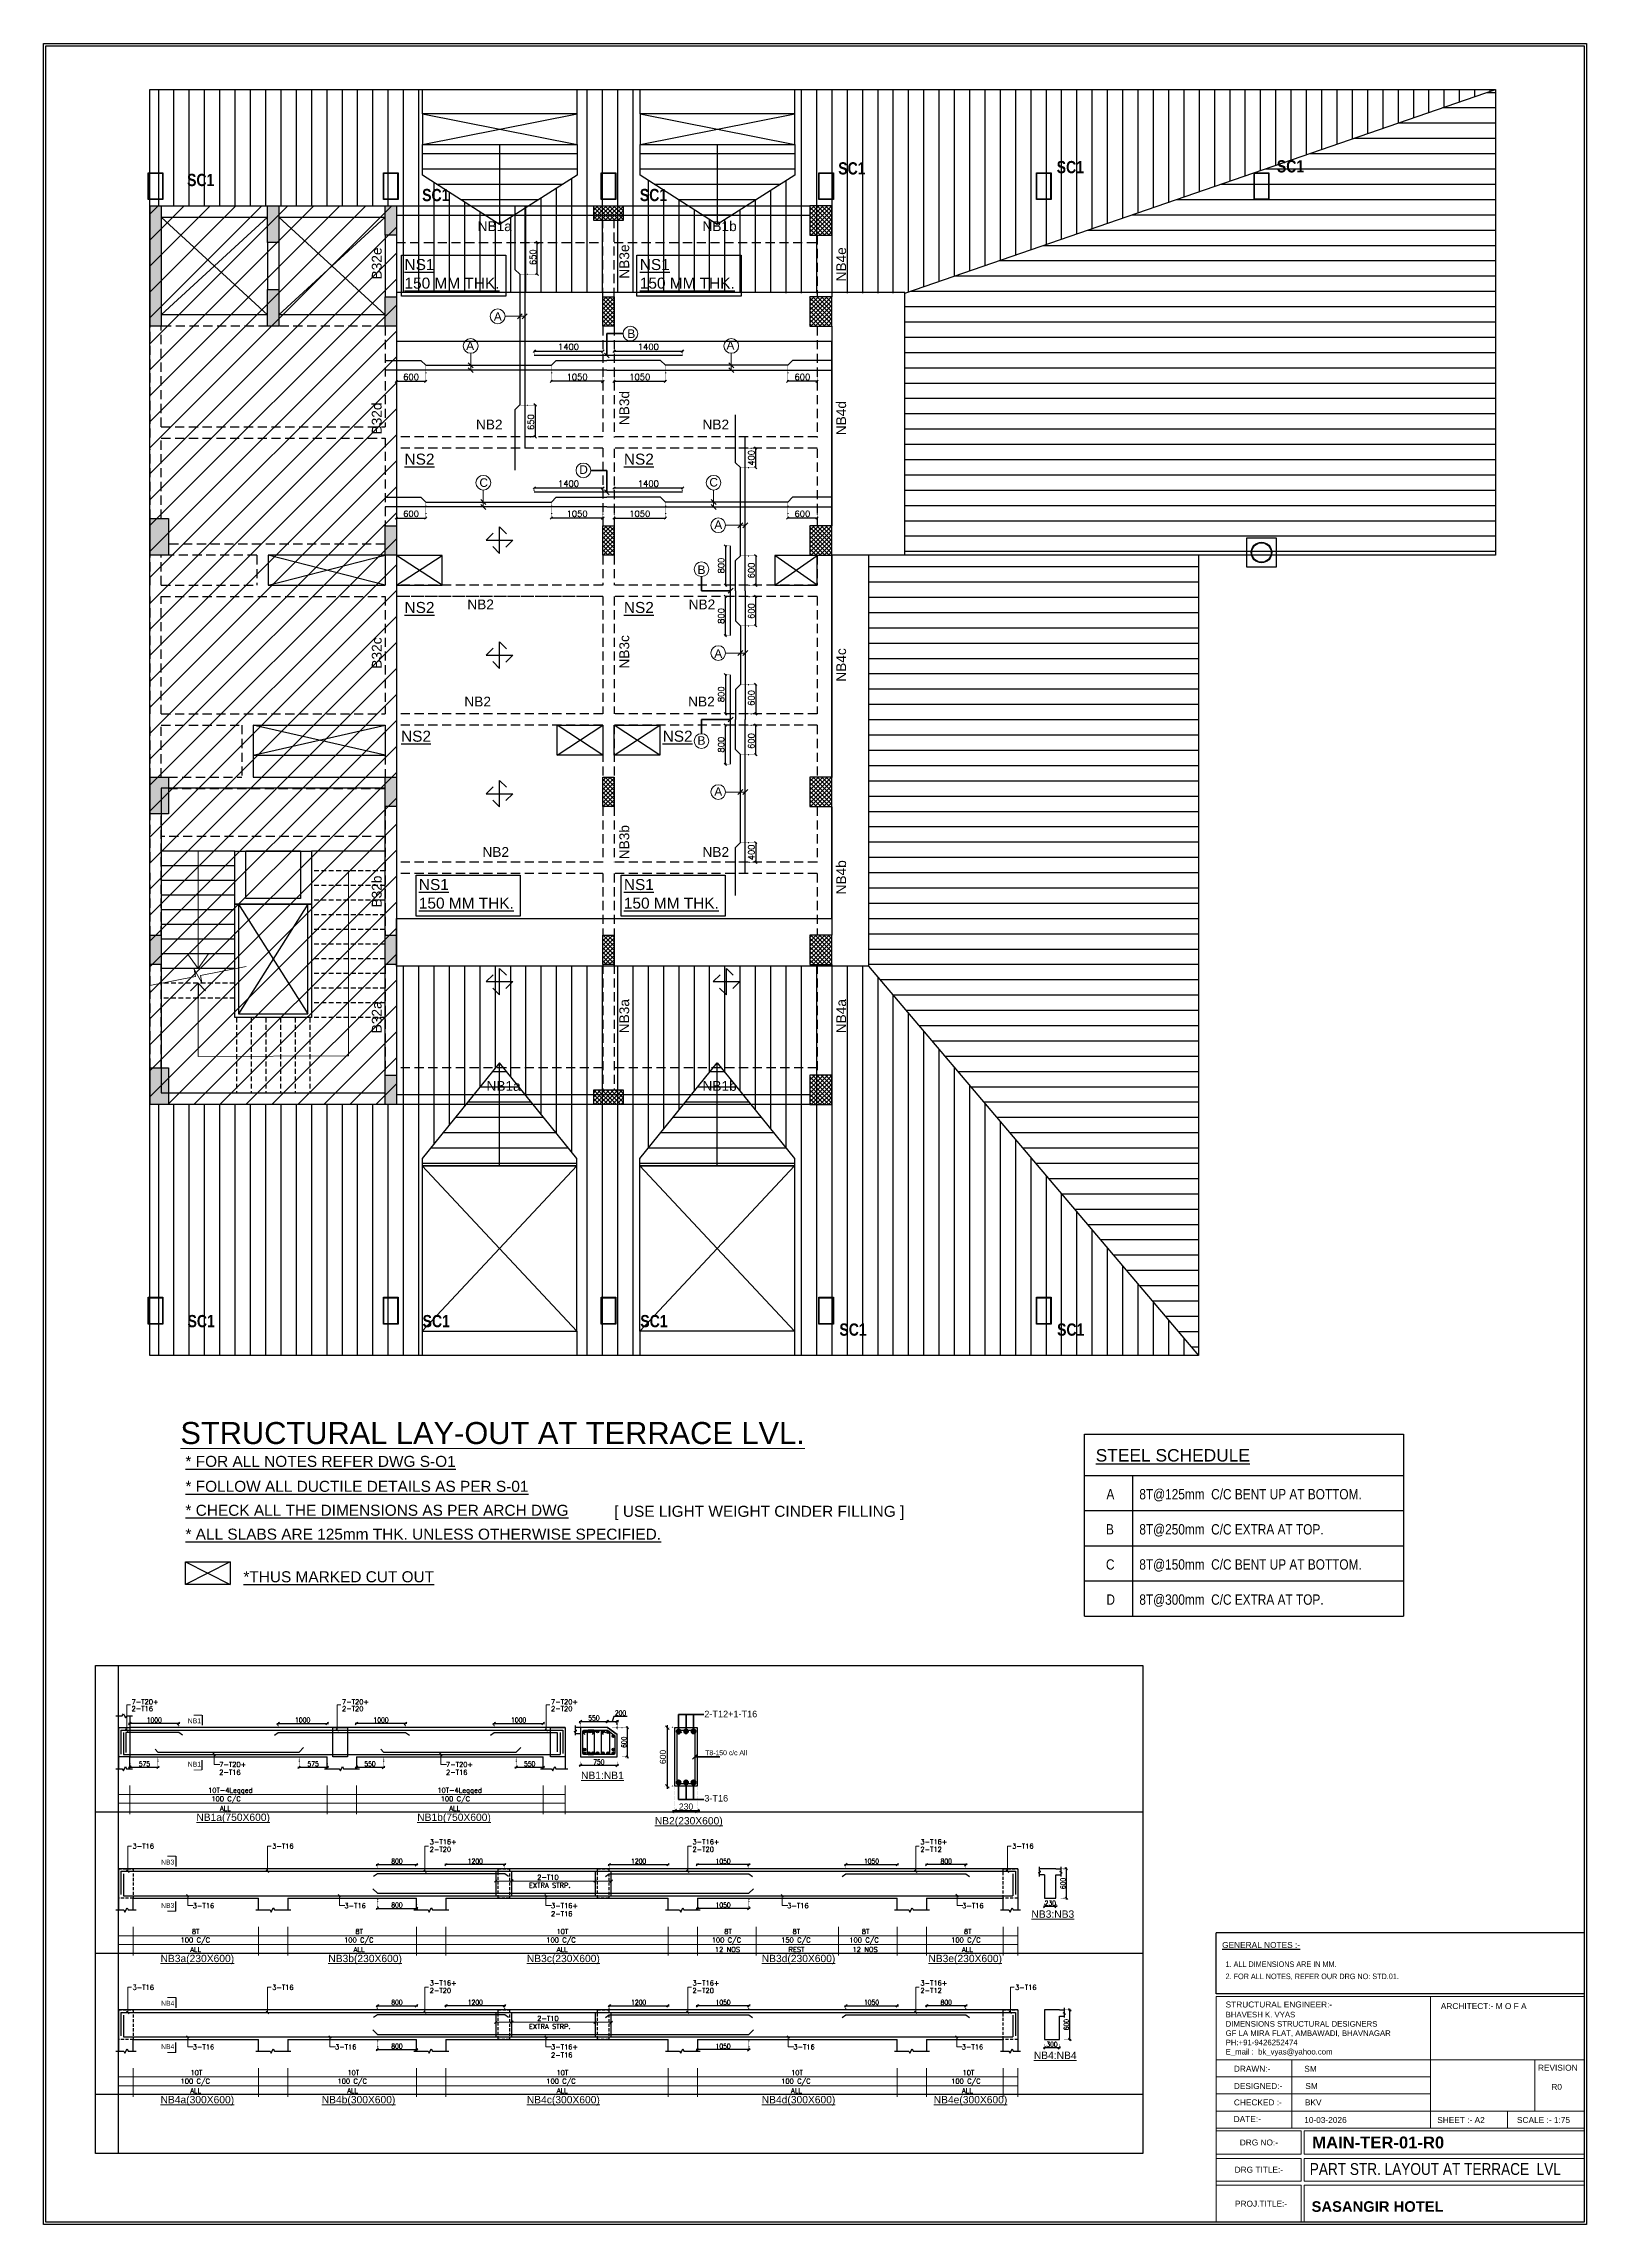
# Model space of a CAD drawing. Header units: millimetres. Extents: x 1864042 to 2029466, y -1645991 to -1593441.
# Drawn here: x 1869839 to 1901339, y -1641991 to -1597441 of the extents above; entities that cross this region are included whole.
import ezdxf
from ezdxf.enums import TextEntityAlignment as Align

# ---------------------------------------------------------------- set-up
doc = ezdxf.new("R2010")
doc.units = ezdxf.units.MM
doc.header["$MEASUREMENT"] = 0
doc.header["$PDMODE"] = 98
for name, pattern in [('1', [0]), ('CONTINOUS', [0]), ('DASHED', [0.75, 0.5, -0.25]), ('DOT', [0.25, 0, -0.25]), ('HIDDEN', [0.375, 0.25, -0.125])]:
    doc.linetypes.add(name, pattern=pattern)
for name, color, linetype in [('BEAM NO', 7, '1'), ('BEAM-150X450', 225, 'Continuous'), ('BEAM-230X300', 122, 'Continuous'), ('BEAM-230X450', 31, 'Continuous'), ('BEAM-230X600', 150, 'Continuous'), ('BEAM-300X450', 6, 'Continuous'), ('BEAM-300X600', 4, 'Continuous'), ('DIM', 191, 'Continuous'), ('Main Block', 7, 'Continuous'), ('PDF_PDF_Geometry', 7, 'Continuous'), ('PDF_TEXT', 7, 'Continuous'), ('R', 1, 'Continuous'), ('Roof', 7, 'Continuous'), ('S- LAY OUT SEC. MARK.', 1, 'Continuous'), ('S- Text', 7, 'Continuous'), ('S-LEDDER', 191, 'Continuous'), ('s-steel', 1, 'Continuous'), ('S-STRU. CUTOUT', 3, 'Continuous'), ('S-TEXT', 7, 'Continuous'), ('S-TITTEXT', 7, 'Continuous'), ('SLAB NO.', 4, 'Continuous'), ('Stair', 7, 'Continuous'), ('STEEL', 1, 'Continuous'), ('Steel Col', 2, 'Continuous'), ('STR.COLUMN', 1, 'Continuous'), ('Text', 7, 'Continuous'), ('TIT', 7, 'Continuous')]:
    doc.layers.add(name, color=color, linetype=linetype)
doc.layers.add('HATCH_LIGHT_MOFA', color=7, linetype='Continuous', lineweight=5, true_color=0x5b5b5b)
for name, color, linetype, lineweight in [('LEADER', 191, 'Continuous', 15), ('m-col', 1, 'Continuous', 20), ('s beam steel text', 7, 'Continuous', 18), ('S LS STEEL TEXT', 7, 'Continuous', 15), ('S- STTRUPS', 2, 'Continuous', 15), ('S-B5-230X600', 120, 'HIDDEN', 25), ('S-BEAM', 150, 'Continuous', 25), ('S-L.S. NO', 1, 'Continuous', 20), ('S-SECTION TEXT', 4, 'Continuous', 25), ('SLAB STEEL MARK', 133, 'Continuous', 30)]:
    doc.layers.add(name, color=color, linetype=linetype, lineweight=lineweight)
doc.styles.add('areal', font='arial.ttf')
doc.styles.add('arial', font='arial.ttf')
doc.styles.add('COMPLEX', font='arial.ttf')
doc.styles.add('DEEPAK', font='arial.ttf')
doc.styles.add('G3-TEXT', font='ARIALNB.TTF', dxfattribs={"height": 3})
doc.styles.add('kalpesh', font='', dxfattribs={"width": 0.75})
doc.styles.add('meer', font='ARIALN.TTF')
doc.styles.add('PDF Arial', font='arial.ttf')
doc.styles.add('ROMANS', font='romans.shx')
doc.styles.add('RS', font='romans.shx', dxfattribs={"width": 0.9})
doc.styles.get("Standard").update_dxf_attribs({"font": 'arial.ttf'})
doc.styles.add('style1', font='arial.ttf')
doc.styles.get('kalpesh').set_extended_font_data('Arial Unicode MS')
doc.dimstyles.new('DIM 1-100 1', dxfattribs={"dimtxt": 200, "dimasz": 100, "dimexe": 50, "dimexo": 50, "dimgap": 50, "dimtad": 1, "dimdec": 1, "dimrnd": 5, "dimzin": 0, "dimdsep": 46, "dimtxsty": 'Standard', "dimblk": 'ARCHTICK', "dimcen": 100, "dimdle": 100, "dimclrd": 256, "dimclre": 256, "dimclrt": 256, "dimadec": 0, "dimazin": 0, "dimtfac": 1, "dimtdec": 1, "dimtix": 1, "dimtofl": 0, "dimtmove": 1, "dimatfit": 3, "dimldrblk": 'OPEN90', "dimfxl": 1, "dimtolj": 1, "dimtzin": 0, "dimlwd": -1, "dimlwe": -1, "dimarcsym": 0})
doc.dimstyles.new('KALPESH PATEL', dxfattribs={"dimtxt": 75, "dimasz": 75, "dimexe": 50, "dimexo": 50, "dimgap": 3, "dimtad": 1, "dimdec": 0, "dimrnd": 0.5, "dimzin": 7, "dimdsep": 46, "dimtxsty": 'kalpesh', "dimblk": 'OBLIQUE', "dimcen": 0, "dimdle": 25, "dimclrd": 8, "dimclre": 8, "dimclrt": 7, "dimadec": 0, "dimazin": 0, "dimtfac": 1, "dimtdec": 0, "dimtofl": 0, "dimtmove": 1, "dimatfit": 0, "dimldrblk": 'OBLIQUE', "dimfxl": 1, "dimtolj": 1, "dimtzin": 0, "dimlwd": -1, "dimlwe": 25, "dimarcsym": 0})
doc.dimstyles.new('KRUNAL-MM', dxfattribs={"dimtxt": 50, "dimasz": 35, "dimexe": 25, "dimexo": 0, "dimgap": 15, "dimtad": 1, "dimdec": 0, "dimzin": 0, "dimdsep": 46, "dimtxsty": 'RS', "dimblk": 'OBLIQUE', "dimcen": 0, "dimdle": 25, "dimclrd": 256, "dimclre": 256, "dimclrt": 7, "dimadec": 0, "dimazin": 0, "dimtfac": 1, "dimtdec": 0, "dimtix": 1, "dimtmove": 0, "dimatfit": 2, "dimfxl": 1, "dimtolj": 1, "dimtzin": 0, "dimlwd": -1, "dimlwe": -1, "dimarcsym": 0})
doc.dimstyles.new('pag', dxfattribs={"dimtxt": 180, "dimasz": 150, "dimexe": 100, "dimexo": 0, "dimgap": 50, "dimtad": 1, "dimdec": 0, "dimzin": 0, "dimdsep": 46, "dimtxsty": 'ROMANS', "dimblk": 'OBLIQUE', "dimcen": 0, "dimdle": 100, "dimclrd": 256, "dimclre": 256, "dimclrt": 256, "dimadec": 0, "dimazin": 0, "dimtfac": 1, "dimtdec": 0, "dimtmove": 2, "dimatfit": 3, "dimfxl": 1, "dimtolj": 1, "dimtzin": 0, "dimlwd": -1, "dimlwe": -1, "dimarcsym": 0})
pattern_1 = [(180, (175556.25, 0.07), (-4e-14, -312.5), [])]
pattern_2 = [(180, (171111.34, 0.06), (-4e-14, -312.5), [])]
pattern_3 = [(180, (171122.62, 2e-10), (-4e-14, -312.5), [])]
pattern_4 = [(180, (175567.53, 2e-09), (-4e-14, -312.5), [])]
pattern_5 = [(45, (95651.047, -572329.17), (-44.1941738, 44.1941738), []), (135, (95651.047, -572329.17), (-44.1941738, -44.1941738), [])]

# ---------------------------------------------------------------- blocks, each defined once
blk = doc.blocks.new('Roof_Latest')
at = {"layer": 'Roof', "transparency": 33554559}
h = blk.add_hatch(dxfattribs=at)
h.set_pattern_fill('ANSI31', color=8, scale=2500, angle=45)
h.paths.add_polyline_path([(1606962, -1500379), (1605378, -1501384), (1603802, -1500379), (1603802, -1499754), (1603802, -1499126), (1603802, -1498626), (1602517, -1498626), (1602517, -1499126), (1602517, -1499754), (1602517, -1500379), (1600933, -1501384), (1599357, -1500379), (1599357, -1499754), (1599357, -1499126), (1599357, -1498626), (1593795, -1498626), (1593795, -1501004), (1598825, -1501004), (1598825, -1502776), (1609207, -1502789), (1621271, -1498626), (1606962, -1498626), (1606962, -1499126), (1606962, -1499754)])
h = blk.add_hatch(dxfattribs=at)
h.set_pattern_fill('ANSI31', color=8, scale=2500, angle=135)
h.paths.add_polyline_path([(1615207, -1508144), (1621271, -1508144), (1621271, -1498626), (1609207, -1502789), (1609207, -1508144)])
h = blk.add_hatch(dxfattribs=at)
h.set_pattern_fill('ANSI31', color=8, scale=2500, angle=135)
h.set_pattern_definition(pattern_2)
h.paths.add_polyline_path([(1600933, -1499754), (1599357, -1499754), (1599357, -1500379), (1600933, -1501384), (1600933, -1499754)])
h = blk.add_hatch(dxfattribs=at)
h.set_pattern_fill('ANSI31', color=8, scale=2500, angle=135)
h.set_pattern_definition(pattern_2)
h.paths.add_polyline_path([(1600933, -1501384), (1602517, -1500379), (1602517, -1499754), (1600933, -1499754)])
h = blk.add_hatch(dxfattribs=at)
h.set_pattern_fill('ANSI31', color=8, scale=2500, angle=135)
h.set_pattern_definition(pattern_1)
h.paths.add_polyline_path([(1605378, -1499754), (1603802, -1499754), (1603802, -1500379), (1605378, -1501384), (1605378, -1499754)])
h = blk.add_hatch(dxfattribs=at)
h.set_pattern_fill('ANSI31', color=8, scale=2500, angle=135)
h.set_pattern_definition(pattern_1)
h.paths.add_polyline_path([(1605378, -1501384), (1606962, -1500379), (1606962, -1499754), (1605378, -1499754)])
h = blk.add_hatch(dxfattribs=at)
h.set_pattern_fill('ANSI31', color=8, scale=2500, angle=135)
h.paths.add_polyline_path([(1615207, -1524494), (1615207, -1508144), (1609207, -1508144), (1608465, -1508144), (1608465, -1516539), (1615207, -1524494)])
h = blk.add_hatch(dxfattribs=at)
h.set_pattern_fill('ANSI31', color=8, scale=2500, angle=45)
h.paths.add_polyline_path([(1602513, -1524494), (1603798, -1524494), (1603798, -1523994), (1603798, -1520614), (1603798, -1520464), (1605378, -1518514), (1606958, -1520464), (1606958, -1520614), (1606958, -1523994), (1606958, -1524494), (1615207, -1524494), (1608465, -1516539), (1598825, -1516539), (1598825, -1519364), (1593795, -1519364), (1593795, -1524494), (1599353, -1524494), (1599353, -1523994), (1599353, -1520614), (1599353, -1520464), (1600933, -1518514), (1602513, -1520464), (1602513, -1520614), (1602513, -1523994), (1602513, -1524494)])
h = blk.add_hatch(dxfattribs=at)
h.set_pattern_fill('ANSI31', color=8, scale=2500, angle=135)
h.set_pattern_definition(pattern_3)
h.paths.add_polyline_path([(1600933, -1518514), (1599353, -1520464), (1599353, -1520614), (1600933, -1520614)])
h = blk.add_hatch(dxfattribs=at)
h.set_pattern_fill('ANSI31', color=8, scale=2500, angle=135)
h.set_pattern_definition(pattern_3)
h.paths.add_polyline_path([(1600933, -1520614), (1602513, -1520614), (1602513, -1520464), (1600933, -1518514)])
h = blk.add_hatch(dxfattribs=at)
h.set_pattern_fill('ANSI31', color=8, scale=2500, angle=135)
h.set_pattern_definition(pattern_4)
h.paths.add_polyline_path([(1605378, -1518514), (1603798, -1520464), (1603798, -1520614), (1605378, -1520614)])
h = blk.add_hatch(dxfattribs=at)
h.set_pattern_fill('ANSI31', color=8, scale=2500, angle=135)
h.set_pattern_definition(pattern_4)
h.paths.add_polyline_path([(1605378, -1520614), (1606958, -1520614), (1606958, -1520464), (1605378, -1518514)])
at = {"layer": 'Roof', "color": 6}
for p, q in [((1593795, -1524494), (1593795, -1498626)), ((1593795, -1498626), (1621271, -1498626)), ((1599357, -1499126), (1599357, -1498626)), ((1602517, -1499126), (1602517, -1498626)), ((1603802, -1499126), (1603802, -1498626)), ((1606962, -1499126), (1606962, -1498626)), ((1609207, -1502789), (1621271, -1498626)), ((1621271, -1498626), (1621271, -1508144)), ((1602517, -1499126), (1599357, -1499126)), ((1599357, -1499126), (1599357, -1499754)), ((1602517, -1499754), (1602517, -1499126)), ((1606962, -1499126), (1603802, -1499126)), ((1603802, -1499126), (1603802, -1499754)), ((1606962, -1499754), (1606962, -1499126)), ((1599357, -1499754), (1602517, -1499754)), ((1599357, -1500379), (1599357, -1499754)), ((1599357, -1499754), (1602517, -1499754)), ((1600933, -1499754), (1600933, -1501384)), ((1602517, -1499754), (1602517, -1500379)), ((1603802, -1499754), (1606962, -1499754)), ((1603802, -1500379), (1603802, -1499754)), ((1603802, -1499754), (1606962, -1499754)), ((1605378, -1499754), (1605378, -1501384)), ((1606962, -1499754), (1606962, -1500379)), ((1600933, -1501384), (1599357, -1500379)), ((1602517, -1500379), (1600933, -1501384)), ((1605378, -1501384), (1603802, -1500379)), ((1606962, -1500379), (1605378, -1501384)), ((1593795, -1501004), (1598825, -1501004)), ((1598825, -1501004), (1598825, -1519364)), ((1600933, -1501384), (1600933, -1501384)), ((1605378, -1501384), (1605378, -1501384)), ((1609207, -1502776), (1598825, -1502776)), ((1609207, -1508144), (1609207, -1502776)), ((1607715, -1503774), (1598825, -1503774)), ((1607715, -1515564), (1607715, -1503774)), ((1621271, -1508144), (1607715, -1508144)), ((1608465, -1508144), (1608465, -1516539)), ((1615207, -1508144), (1615207, -1524494)), ((1593795, -1515564), (1593795, -1515564)), ((1598825, -1516539), (1598825, -1515564)), ((1598825, -1515564), (1607715, -1515564)), ((1593795, -1516539), (1593795, -1516539)), ((1608465, -1516539), (1598825, -1516539)), ((1608465, -1516539), (1615207, -1524494)), ((1600933, -1518514), (1599353, -1520464)), ((1600933, -1520614), (1600933, -1518514)), ((1602513, -1520464), (1600933, -1518514)), ((1603798, -1520464), (1605378, -1518514)), ((1605378, -1520614), (1605378, -1518514)), ((1605378, -1518514), (1606958, -1520464)), ((1598825, -1519364), (1593795, -1519364)), ((1599353, -1520464), (1599353, -1520614)), ((1602513, -1520614), (1602513, -1520464)), ((1603798, -1520614), (1603798, -1520464)), ((1606958, -1520464), (1606958, -1520614)), ((1602513, -1520614), (1599353, -1520614)), ((1599353, -1520614), (1599353, -1523994)), ((1599353, -1520614), (1602513, -1520614)), ((1602513, -1523994), (1602513, -1520614)), ((1603798, -1520614), (1606958, -1520614)), ((1603798, -1523994), (1603798, -1520614)), ((1606958, -1520614), (1603798, -1520614)), ((1606958, -1520614), (1606958, -1523994)), ((1599353, -1523994), (1599353, -1524494)), ((1599353, -1523994), (1602513, -1523994)), ((1602513, -1523994), (1602513, -1524494)), ((1603798, -1523994), (1603798, -1524494)), ((1606958, -1523994), (1603798, -1523994)), ((1606958, -1523994), (1606958, -1524494)), ((1615207, -1524494), (1593795, -1524494))]:
    blk.add_line(p, q, dxfattribs=at)
at = {"layer": 'S-STRU. CUTOUT', "ltscale": 0.5}
for p, q in [((1599357, -1499126), (1602517, -1499754)), ((1599357, -1499754), (1602517, -1499126)), ((1603802, -1499126), (1606962, -1499754)), ((1603802, -1499754), (1606962, -1499126)), ((1599353, -1523994), (1602513, -1520614)), ((1602513, -1523994), (1599353, -1520614)), ((1606958, -1523994), (1603798, -1520614)), ((1603798, -1523994), (1606958, -1520614))]:
    blk.add_line(p, q, dxfattribs=at)
blk = doc.blocks.new('_Oblique')
at = {"color": 0, "linetype": 'ByBlock', "lineweight": -2}
blk.add_line((-0.5, -0.5), (0.5, 0.5), dxfattribs=at)
blk = doc.blocks.new('*D28')
at = {"layer": 'Defpoints', "color": 0, "transparency": 16777216}
for p in [(1880206, -1604013), (1881256, -1604113), (1880206, -1604340)]:
    blk.add_point(p, dxfattribs=at)
at = {"layer": 'DIM', "color": 191, "linetype": 'DOT', "ltscale": 5, "transparency": 16777216}
for p, q in [((1880206, -1604023), (1880206, -1604350)), ((1881256, -1604123), (1881256, -1604350))]:
    blk.add_line(p, q, dxfattribs=at)
at = {"layer": 'DIM', "color": 191, "ltscale": 5, "transparency": 16777216}
blk.add_line((1881266, -1604340), (1880196, -1604340), dxfattribs=at)
at = {"layer": 'DIM', "color": 191, "linetype": 'ByBlock', "transparency": 16777216, "xscale": 50, "yscale": 50, "zscale": 50, "rotation": 180}
blk.add_blockref('_Oblique', (1880206, -1604340), dxfattribs=at)
at = {"layer": 'DIM', "color": 191, "linetype": 'ByBlock', "transparency": 16777216, "xscale": 50, "yscale": 50, "zscale": 50}
blk.add_blockref('_Oblique', (1881256, -1604340), dxfattribs=at)
at = {"layer": 'DIM', "color": 7, "transparency": 16777216, "insert": (1880731, -1604252), "char_height": 125, "attachment_point": 5, "style": 'ROMANS'}
blk.add_mtext('\\A1;1050', dxfattribs=at)
blk = doc.blocks.new('*D29')
at = {"layer": 'Defpoints', "color": 0, "transparency": 16777216}
for p in [(1877041, -1604113), (1877641, -1604013), (1877641, -1604340)]:
    blk.add_point(p, dxfattribs=at)
at = {"layer": 'DIM', "color": 191, "linetype": 'DOT', "ltscale": 5, "transparency": 16777216}
for p, q in [((1877041, -1604123), (1877041, -1604350)), ((1877641, -1604023), (1877641, -1604350))]:
    blk.add_line(p, q, dxfattribs=at)
at = {"layer": 'DIM', "color": 191, "ltscale": 5, "transparency": 16777216}
blk.add_line((1877031, -1604340), (1877651, -1604340), dxfattribs=at)
at = {"layer": 'DIM', "color": 191, "linetype": 'ByBlock', "transparency": 16777216, "xscale": 50, "yscale": 50, "zscale": 50, "rotation": 180}
blk.add_blockref('_Oblique', (1877041, -1604340), dxfattribs=at)
at = {"layer": 'DIM', "color": 191, "linetype": 'ByBlock', "transparency": 16777216, "xscale": 50, "yscale": 50, "zscale": 50}
blk.add_blockref('_Oblique', (1877641, -1604340), dxfattribs=at)
at = {"layer": 'DIM', "color": 7, "transparency": 16777216, "insert": (1877341, -1604252), "char_height": 125, "attachment_point": 5, "style": 'ROMANS'}
blk.add_mtext('\\A1;600', dxfattribs=at)
blk = doc.blocks.new('*D30')
at = {"layer": 'Defpoints', "color": 0, "transparency": 16777216}
for p in [(1881486, -1604113), (1882535, -1604013), (1882535, -1604340)]:
    blk.add_point(p, dxfattribs=at)
at = {"layer": 'DIM', "color": 191, "linetype": 'DOT', "ltscale": 5, "transparency": 16777216}
for p, q in [((1881486, -1604123), (1881486, -1604350)), ((1882535, -1604023), (1882535, -1604350))]:
    blk.add_line(p, q, dxfattribs=at)
at = {"layer": 'DIM', "color": 191, "ltscale": 5, "transparency": 16777216}
blk.add_line((1881476, -1604340), (1882545, -1604340), dxfattribs=at)
at = {"layer": 'DIM', "color": 191, "linetype": 'ByBlock', "transparency": 16777216, "xscale": 50, "yscale": 50, "zscale": 50, "rotation": 180}
blk.add_blockref('_Oblique', (1881486, -1604340), dxfattribs=at)
at = {"layer": 'DIM', "color": 191, "linetype": 'ByBlock', "transparency": 16777216, "xscale": 50, "yscale": 50, "zscale": 50}
blk.add_blockref('_Oblique', (1882535, -1604340), dxfattribs=at)
at = {"layer": 'DIM', "color": 7, "transparency": 16777216, "insert": (1882011, -1604252), "char_height": 125, "attachment_point": 5, "style": 'ROMANS'}
blk.add_mtext('\\A1;1050', dxfattribs=at)
blk = doc.blocks.new('*D31')
at = {"layer": 'Defpoints', "color": 0, "transparency": 16777216}
for p in [(1885031, -1604013), (1885631, -1604113), (1885031, -1604340)]:
    blk.add_point(p, dxfattribs=at)
at = {"layer": 'DIM', "color": 191, "linetype": 'DOT', "ltscale": 5, "transparency": 16777216}
for p, q in [((1885031, -1604023), (1885031, -1604350)), ((1885631, -1604123), (1885631, -1604350))]:
    blk.add_line(p, q, dxfattribs=at)
at = {"layer": 'DIM', "color": 191, "ltscale": 5, "transparency": 16777216}
blk.add_line((1885641, -1604340), (1885021, -1604340), dxfattribs=at)
at = {"layer": 'DIM', "color": 191, "linetype": 'ByBlock', "transparency": 16777216, "xscale": 50, "yscale": 50, "zscale": 50, "rotation": 180}
blk.add_blockref('_Oblique', (1885031, -1604340), dxfattribs=at)
at = {"layer": 'DIM', "color": 191, "linetype": 'ByBlock', "transparency": 16777216, "xscale": 50, "yscale": 50, "zscale": 50}
blk.add_blockref('_Oblique', (1885631, -1604340), dxfattribs=at)
at = {"layer": 'DIM', "color": 7, "transparency": 16777216, "insert": (1885331, -1604252), "char_height": 125, "attachment_point": 5, "style": 'ROMANS'}
blk.add_mtext('\\A1;600', dxfattribs=at)
blk = doc.blocks.new('*D32')
at = {"layer": 'Defpoints', "color": 0, "transparency": 16777216}
for p in [(1881256, -1603724), (1879856, -1603813), (1881256, -1603813)]:
    blk.add_point(p, dxfattribs=at)
at = {"layer": 'DIM', "color": 191, "ltscale": 5, "transparency": 16777216}
blk.add_line((1879846, -1603724), (1881266, -1603724), dxfattribs=at)
at = {"layer": 'DIM', "color": 191, "linetype": 'DOT', "ltscale": 5, "transparency": 16777216}
for p, q in [((1879856, -1603803), (1879856, -1603714)), ((1881256, -1603803), (1881256, -1603714))]:
    blk.add_line(p, q, dxfattribs=at)
at = {"layer": 'DIM', "color": 191, "linetype": 'ByBlock', "transparency": 16777216, "xscale": 50, "yscale": 50, "zscale": 50, "rotation": 180}
blk.add_blockref('_Oblique', (1879856, -1603724), dxfattribs=at)
at = {"layer": 'DIM', "color": 191, "linetype": 'ByBlock', "transparency": 16777216, "xscale": 50, "yscale": 50, "zscale": 50}
blk.add_blockref('_Oblique', (1881256, -1603724), dxfattribs=at)
at = {"layer": 'DIM', "color": 7, "transparency": 16777216, "insert": (1880556, -1603636), "char_height": 125, "attachment_point": 5, "style": 'ROMANS'}
blk.add_mtext('\\A1;1400', dxfattribs=at)
blk = doc.blocks.new('*D33')
at = {"layer": 'Defpoints', "color": 0, "transparency": 16777216}
for p in [(1882886, -1603724), (1881486, -1603813), (1882886, -1603813)]:
    blk.add_point(p, dxfattribs=at)
at = {"layer": 'DIM', "color": 191, "ltscale": 5, "transparency": 16777216}
blk.add_line((1881476, -1603724), (1882896, -1603724), dxfattribs=at)
at = {"layer": 'DIM', "color": 191, "linetype": 'DOT', "ltscale": 5, "transparency": 16777216}
for p, q in [((1881486, -1603803), (1881486, -1603714)), ((1882886, -1603803), (1882886, -1603714))]:
    blk.add_line(p, q, dxfattribs=at)
at = {"layer": 'DIM', "color": 191, "linetype": 'ByBlock', "transparency": 16777216, "xscale": 50, "yscale": 50, "zscale": 50, "rotation": 180}
blk.add_blockref('_Oblique', (1881486, -1603724), dxfattribs=at)
at = {"layer": 'DIM', "color": 191, "linetype": 'ByBlock', "transparency": 16777216, "xscale": 50, "yscale": 50, "zscale": 50}
blk.add_blockref('_Oblique', (1882886, -1603724), dxfattribs=at)
at = {"layer": 'DIM', "color": 7, "transparency": 16777216, "insert": (1882186, -1603636), "char_height": 125, "attachment_point": 5, "style": 'ROMANS'}
blk.add_mtext('\\A1;1400', dxfattribs=at)
blk = doc.blocks.new('*D34')
at = {"layer": 'Defpoints', "color": 0, "transparency": 16777216}
for p in [(1879562, -1604824), (1879661, -1605474), (1879875, -1605474)]:
    blk.add_point(p, dxfattribs=at)
at = {"layer": 'DIM', "color": 191, "linetype": 'DOT', "ltscale": 5, "transparency": 16777216}
for p, q in [((1879572, -1604824), (1879885, -1604824)), ((1879671, -1605474), (1879885, -1605474))]:
    blk.add_line(p, q, dxfattribs=at)
at = {"layer": 'DIM', "color": 191, "ltscale": 5, "transparency": 16777216}
blk.add_line((1879875, -1604814), (1879875, -1605484), dxfattribs=at)
at = {"layer": 'DIM', "color": 191, "linetype": 'ByBlock', "transparency": 16777216, "xscale": 50, "yscale": 50, "zscale": 50}
for p, rotation in [((1879875, -1604824), 90), ((1879875, -1605474), 270)]:
    blk.add_blockref('_Oblique', p, dxfattribs=dict(at, rotation=rotation))
at = {"layer": 'DIM', "color": 7, "transparency": 16777216, "insert": (1879787, -1605174), "char_height": 125, "attachment_point": 5, "rotation": 90, "style": 'ROMANS'}
blk.add_mtext('\\A1;650', dxfattribs=at)
blk = doc.blocks.new('*D35')
at = {"layer": 'Defpoints', "color": 0, "transparency": 16777216}
for p in [(1879662, -1601504), (1879918, -1601504), (1879562, -1602154)]:
    blk.add_point(p, dxfattribs=at)
at = {"layer": 'DIM', "color": 191, "linetype": 'DOT', "ltscale": 5, "transparency": 16777216}
for p, q in [((1879672, -1601504), (1879928, -1601504)), ((1879572, -1602154), (1879928, -1602154))]:
    blk.add_line(p, q, dxfattribs=at)
at = {"layer": 'DIM', "color": 191, "ltscale": 5, "transparency": 16777216}
blk.add_line((1879918, -1602164), (1879918, -1601494), dxfattribs=at)
at = {"layer": 'DIM', "color": 191, "linetype": 'ByBlock', "transparency": 16777216, "xscale": 50, "yscale": 50, "zscale": 50}
for p, rotation in [((1879918, -1601504), 90), ((1879918, -1602154), 270)]:
    blk.add_blockref('_Oblique', p, dxfattribs=dict(at, rotation=rotation))
at = {"layer": 'DIM', "color": 7, "transparency": 16777216, "insert": (1879830, -1601804), "char_height": 125, "attachment_point": 5, "rotation": 90, "style": 'ROMANS'}
blk.add_mtext('\\A1;650', dxfattribs=at)
blk = doc.blocks.new('_ArchTick')
at = {"color": 0, "linetype": 'ByBlock', "const_width": 0.15}
blk.add_lwpolyline([(-0.5, -0.5), (0.5, 0.5)], dxfattribs=at)
blk = doc.blocks.new('_Open90')
at = {"color": 0, "linetype": 'ByBlock', "lineweight": -2}
for p, q in [((0, 0), (-1, 0)), ((-0.5, 0.5), (0, 0)), ((0, 0), (-0.5, -0.5))]:
    blk.add_line(p, q, dxfattribs=at)
blk = doc.blocks.new('*D36')
at = {"layer": 'Defpoints', "color": 0, "transparency": 16777216}
for p in [(1884164, -1611364), (1884378, -1611364), (1884065, -1611964)]:
    blk.add_point(p, dxfattribs=at)
at = {"layer": 'DIM', "color": 191, "linetype": 'DOT', "ltscale": 5, "transparency": 16777216}
for p, q in [((1884174, -1611364), (1884388, -1611364)), ((1884075, -1611964), (1884388, -1611964))]:
    blk.add_line(p, q, dxfattribs=at)
at = {"layer": 'DIM', "color": 191, "ltscale": 5, "transparency": 16777216}
blk.add_line((1884378, -1611974), (1884378, -1611354), dxfattribs=at)
at = {"layer": 'DIM', "color": 191, "linetype": 'ByBlock', "transparency": 16777216, "xscale": 50, "yscale": 50, "zscale": 50}
for p, rotation in [((1884378, -1611364), 90), ((1884378, -1611964), 270)]:
    blk.add_blockref('_Oblique', p, dxfattribs=dict(at, rotation=rotation))
at = {"layer": 'DIM', "color": 7, "transparency": 16777216, "insert": (1884290, -1611689), "char_height": 125, "attachment_point": 5, "rotation": 90, "style": 'ROMANS'}
blk.add_mtext('\\A1;600', dxfattribs=at)
blk = doc.blocks.new('*D37')
at = {"layer": 'Defpoints', "color": 0, "transparency": 16777216}
for p in [(1884065, -1613764), (1884165, -1614164), (1884378, -1614164)]:
    blk.add_point(p, dxfattribs=at)
at = {"layer": 'DIM', "color": 191, "linetype": 'DOT', "ltscale": 5, "transparency": 16777216}
for p, q in [((1884075, -1613764), (1884388, -1613764)), ((1884175, -1614164), (1884388, -1614164))]:
    blk.add_line(p, q, dxfattribs=at)
at = {"layer": 'DIM', "color": 191, "ltscale": 5, "transparency": 16777216}
blk.add_line((1884378, -1613754), (1884378, -1614174), dxfattribs=at)
at = {"layer": 'DIM', "color": 191, "linetype": 'ByBlock', "transparency": 16777216, "xscale": 50, "yscale": 50, "zscale": 50}
for p, rotation in [((1884378, -1613764), 90), ((1884378, -1614164), 270)]:
    blk.add_blockref('_Oblique', p, dxfattribs=dict(at, rotation=rotation))
at = {"layer": 'DIM', "color": 7, "transparency": 16777216, "insert": (1884290, -1613964), "char_height": 125, "attachment_point": 5, "rotation": 90, "style": 'ROMANS'}
blk.add_mtext('\\A1;400', dxfattribs=at)
blk = doc.blocks.new('*D38')
at = {"layer": 'Defpoints', "color": 0, "transparency": 16777216}
for p in [(1884065, -1610534), (1884164, -1611134), (1884378, -1611134)]:
    blk.add_point(p, dxfattribs=at)
at = {"layer": 'DIM', "color": 191, "linetype": 'DOT', "ltscale": 5, "transparency": 16777216}
for p, q in [((1884075, -1610534), (1884388, -1610534)), ((1884174, -1611134), (1884388, -1611134))]:
    blk.add_line(p, q, dxfattribs=at)
at = {"layer": 'DIM', "color": 191, "ltscale": 5, "transparency": 16777216}
blk.add_line((1884378, -1610524), (1884378, -1611144), dxfattribs=at)
at = {"layer": 'DIM', "color": 191, "linetype": 'ByBlock', "transparency": 16777216, "xscale": 50, "yscale": 50, "zscale": 50}
for p, rotation in [((1884378, -1610534), 90), ((1884378, -1611134), 270)]:
    blk.add_blockref('_Oblique', p, dxfattribs=dict(at, rotation=rotation))
at = {"layer": 'DIM', "color": 7, "transparency": 16777216, "insert": (1884290, -1610809), "char_height": 125, "attachment_point": 5, "rotation": 90, "style": 'ROMANS'}
blk.add_mtext('\\A1;600', dxfattribs=at)
blk = doc.blocks.new('*D39')
at = {"layer": 'Defpoints', "color": 0, "transparency": 16777216}
for p in [(1884165, -1608734), (1884378, -1608734), (1884065, -1609334)]:
    blk.add_point(p, dxfattribs=at)
at = {"layer": 'DIM', "color": 191, "linetype": 'DOT', "ltscale": 5, "transparency": 16777216}
for p, q in [((1884175, -1608734), (1884388, -1608734)), ((1884075, -1609334), (1884388, -1609334))]:
    blk.add_line(p, q, dxfattribs=at)
at = {"layer": 'DIM', "color": 191, "ltscale": 5, "transparency": 16777216}
blk.add_line((1884378, -1609344), (1884378, -1608724), dxfattribs=at)
at = {"layer": 'DIM', "color": 191, "linetype": 'ByBlock', "transparency": 16777216, "xscale": 50, "yscale": 50, "zscale": 50}
for p, rotation in [((1884378, -1608734), 90), ((1884378, -1609334), 270)]:
    blk.add_blockref('_Oblique', p, dxfattribs=dict(at, rotation=rotation))
at = {"layer": 'DIM', "color": 7, "transparency": 16777216, "insert": (1884290, -1609034), "char_height": 125, "attachment_point": 5, "rotation": 90, "style": 'ROMANS'}
blk.add_mtext('\\A1;600', dxfattribs=at)
blk = doc.blocks.new('*D40')
at = {"layer": 'Defpoints', "color": 0, "transparency": 16777216}
for p in [(1884164, -1605704), (1884378, -1605704), (1884065, -1606104)]:
    blk.add_point(p, dxfattribs=at)
at = {"layer": 'DIM', "color": 191, "linetype": 'DOT', "ltscale": 5, "transparency": 16777216}
for p, q in [((1884174, -1605704), (1884388, -1605704)), ((1884075, -1606104), (1884388, -1606104))]:
    blk.add_line(p, q, dxfattribs=at)
at = {"layer": 'DIM', "color": 191, "ltscale": 5, "transparency": 16777216}
blk.add_line((1884378, -1606114), (1884378, -1605694), dxfattribs=at)
at = {"layer": 'DIM', "color": 191, "linetype": 'ByBlock', "transparency": 16777216, "xscale": 50, "yscale": 50, "zscale": 50}
for p, rotation in [((1884378, -1605704), 90), ((1884378, -1606104), 270)]:
    blk.add_blockref('_Oblique', p, dxfattribs=dict(at, rotation=rotation))
at = {"layer": 'DIM', "color": 7, "transparency": 16777216, "insert": (1884290, -1605904), "char_height": 125, "attachment_point": 5, "rotation": 90, "style": 'ROMANS'}
blk.add_mtext('\\A1;400', dxfattribs=at)
blk = doc.blocks.new('*D41')
at = {"layer": 'Defpoints', "color": 0, "transparency": 16777216}
for p in [(1884065, -1607904), (1884165, -1608504), (1884378, -1608504)]:
    blk.add_point(p, dxfattribs=at)
at = {"layer": 'DIM', "color": 191, "linetype": 'DOT', "ltscale": 5, "transparency": 16777216}
for p, q in [((1884075, -1607904), (1884388, -1607904)), ((1884175, -1608504), (1884388, -1608504))]:
    blk.add_line(p, q, dxfattribs=at)
at = {"layer": 'DIM', "color": 191, "ltscale": 5, "transparency": 16777216}
blk.add_line((1884378, -1607894), (1884378, -1608514), dxfattribs=at)
at = {"layer": 'DIM', "color": 191, "linetype": 'ByBlock', "transparency": 16777216, "xscale": 50, "yscale": 50, "zscale": 50}
for p, rotation in [((1884378, -1607904), 90), ((1884378, -1608504), 270)]:
    blk.add_blockref('_Oblique', p, dxfattribs=dict(at, rotation=rotation))
at = {"layer": 'DIM', "color": 7, "transparency": 16777216, "insert": (1884290, -1608204), "char_height": 125, "attachment_point": 5, "rotation": 90, "style": 'ROMANS'}
blk.add_mtext('\\A1;600', dxfattribs=at)
blk = doc.blocks.new('*D42')
at = {"layer": 'Defpoints', "color": 0, "transparency": 16777216}
for p in [(1883759, -1611364), (1883864, -1611364), (1883864, -1612164)]:
    blk.add_point(p, dxfattribs=at)
at = {"layer": 'DIM', "color": 191, "linetype": 'DOT', "ltscale": 5, "transparency": 16777216}
for p, q in [((1883854, -1611364), (1883749, -1611364)), ((1883854, -1612164), (1883749, -1612164))]:
    blk.add_line(p, q, dxfattribs=at)
at = {"layer": 'DIM', "color": 191, "ltscale": 5, "transparency": 16777216}
blk.add_line((1883759, -1612174), (1883759, -1611354), dxfattribs=at)
at = {"layer": 'DIM', "color": 191, "linetype": 'ByBlock', "transparency": 16777216, "xscale": 50, "yscale": 50, "zscale": 50}
for p, rotation in [((1883759, -1611364), 90), ((1883759, -1612164), 270)]:
    blk.add_blockref('_Oblique', p, dxfattribs=dict(at, rotation=rotation))
at = {"layer": 'DIM', "color": 7, "transparency": 16777216, "insert": (1883672, -1611764), "char_height": 125, "attachment_point": 5, "rotation": 90, "style": 'ROMANS'}
blk.add_mtext('\\A1;800', dxfattribs=at)
blk = doc.blocks.new('*D43')
at = {"layer": 'Defpoints', "color": 0, "transparency": 16777216}
for p in [(1883864, -1610334), (1883759, -1611134), (1883864, -1611134)]:
    blk.add_point(p, dxfattribs=at)
at = {"layer": 'DIM', "color": 191, "linetype": 'DOT', "ltscale": 5, "transparency": 16777216}
for p, q in [((1883854, -1610334), (1883749, -1610334)), ((1883854, -1611134), (1883749, -1611134))]:
    blk.add_line(p, q, dxfattribs=at)
at = {"layer": 'DIM', "color": 191, "ltscale": 5, "transparency": 16777216}
blk.add_line((1883759, -1610324), (1883759, -1611144), dxfattribs=at)
at = {"layer": 'DIM', "color": 191, "linetype": 'ByBlock', "transparency": 16777216, "xscale": 50, "yscale": 50, "zscale": 50}
for p, rotation in [((1883759, -1610334), 90), ((1883759, -1611134), 270)]:
    blk.add_blockref('_Oblique', p, dxfattribs=dict(at, rotation=rotation))
at = {"layer": 'DIM', "color": 7, "transparency": 16777216, "insert": (1883672, -1610734), "char_height": 125, "attachment_point": 5, "rotation": 90, "style": 'ROMANS'}
blk.add_mtext('\\A1;800', dxfattribs=at)
blk = doc.blocks.new('*D44')
at = {"layer": 'Defpoints', "color": 0, "transparency": 16777216}
for p in [(1883759, -1608734), (1883864, -1608734), (1883864, -1609534)]:
    blk.add_point(p, dxfattribs=at)
at = {"layer": 'DIM', "color": 191, "linetype": 'DOT', "ltscale": 5, "transparency": 16777216}
for p, q in [((1883854, -1608734), (1883749, -1608734)), ((1883854, -1609534), (1883749, -1609534))]:
    blk.add_line(p, q, dxfattribs=at)
at = {"layer": 'DIM', "color": 191, "ltscale": 5, "transparency": 16777216}
blk.add_line((1883759, -1609544), (1883759, -1608724), dxfattribs=at)
at = {"layer": 'DIM', "color": 191, "linetype": 'ByBlock', "transparency": 16777216, "xscale": 50, "yscale": 50, "zscale": 50}
for p, rotation in [((1883759, -1608734), 90), ((1883759, -1609534), 270)]:
    blk.add_blockref('_Oblique', p, dxfattribs=dict(at, rotation=rotation))
at = {"layer": 'DIM', "color": 7, "transparency": 16777216, "insert": (1883672, -1609134), "char_height": 125, "attachment_point": 5, "rotation": 90, "style": 'ROMANS'}
blk.add_mtext('\\A1;800', dxfattribs=at)
blk = doc.blocks.new('*D45')
at = {"layer": 'Defpoints', "color": 0, "transparency": 16777216}
for p in [(1883864, -1607704), (1883759, -1608504), (1883864, -1608504)]:
    blk.add_point(p, dxfattribs=at)
at = {"layer": 'DIM', "color": 191, "linetype": 'DOT', "ltscale": 5, "transparency": 16777216}
for p, q in [((1883854, -1607704), (1883749, -1607704)), ((1883854, -1608504), (1883749, -1608504))]:
    blk.add_line(p, q, dxfattribs=at)
at = {"layer": 'DIM', "color": 191, "ltscale": 5, "transparency": 16777216}
blk.add_line((1883759, -1607694), (1883759, -1608514), dxfattribs=at)
at = {"layer": 'DIM', "color": 191, "linetype": 'ByBlock', "transparency": 16777216, "xscale": 50, "yscale": 50, "zscale": 50}
for p, rotation in [((1883759, -1607704), 90), ((1883759, -1608504), 270)]:
    blk.add_blockref('_Oblique', p, dxfattribs=dict(at, rotation=rotation))
at = {"layer": 'DIM', "color": 7, "transparency": 16777216, "insert": (1883672, -1608104), "char_height": 125, "attachment_point": 5, "rotation": 90, "style": 'ROMANS'}
blk.add_mtext('\\A1;800', dxfattribs=at)
blk = doc.blocks.new('*D46')
at = {"layer": 'Defpoints', "color": 0, "transparency": 16777216}
for p in [(1880206, -1606807), (1881256, -1606907), (1880206, -1607134)]:
    blk.add_point(p, dxfattribs=at)
at = {"layer": 'DIM', "color": 191, "linetype": 'DOT', "ltscale": 5, "transparency": 16777216}
for p, q in [((1880206, -1606817), (1880206, -1607144)), ((1881256, -1606917), (1881256, -1607144))]:
    blk.add_line(p, q, dxfattribs=at)
at = {"layer": 'DIM', "color": 191, "ltscale": 5, "transparency": 16777216}
blk.add_line((1881266, -1607134), (1880196, -1607134), dxfattribs=at)
at = {"layer": 'DIM', "color": 191, "linetype": 'ByBlock', "transparency": 16777216, "xscale": 50, "yscale": 50, "zscale": 50, "rotation": 180}
blk.add_blockref('_Oblique', (1880206, -1607134), dxfattribs=at)
at = {"layer": 'DIM', "color": 191, "linetype": 'ByBlock', "transparency": 16777216, "xscale": 50, "yscale": 50, "zscale": 50}
blk.add_blockref('_Oblique', (1881256, -1607134), dxfattribs=at)
at = {"layer": 'DIM', "color": 7, "transparency": 16777216, "insert": (1880731, -1607046), "char_height": 125, "attachment_point": 5, "style": 'ROMANS'}
blk.add_mtext('\\A1;1050', dxfattribs=at)
blk = doc.blocks.new('*D47')
at = {"layer": 'Defpoints', "color": 0, "transparency": 16777216}
for p in [(1877041, -1606907), (1877641, -1606807), (1877641, -1607134)]:
    blk.add_point(p, dxfattribs=at)
at = {"layer": 'DIM', "color": 191, "linetype": 'DOT', "ltscale": 5, "transparency": 16777216}
for p, q in [((1877041, -1606917), (1877041, -1607144)), ((1877641, -1606817), (1877641, -1607144))]:
    blk.add_line(p, q, dxfattribs=at)
at = {"layer": 'DIM', "color": 191, "ltscale": 5, "transparency": 16777216}
blk.add_line((1877031, -1607134), (1877651, -1607134), dxfattribs=at)
at = {"layer": 'DIM', "color": 191, "linetype": 'ByBlock', "transparency": 16777216, "xscale": 50, "yscale": 50, "zscale": 50, "rotation": 180}
blk.add_blockref('_Oblique', (1877041, -1607134), dxfattribs=at)
at = {"layer": 'DIM', "color": 191, "linetype": 'ByBlock', "transparency": 16777216, "xscale": 50, "yscale": 50, "zscale": 50}
blk.add_blockref('_Oblique', (1877641, -1607134), dxfattribs=at)
at = {"layer": 'DIM', "color": 7, "transparency": 16777216, "insert": (1877341, -1607046), "char_height": 125, "attachment_point": 5, "style": 'ROMANS'}
blk.add_mtext('\\A1;600', dxfattribs=at)
blk = doc.blocks.new('*D48')
at = {"layer": 'Defpoints', "color": 0, "transparency": 16777216}
for p in [(1881486, -1606907), (1882535, -1606807), (1882535, -1607134)]:
    blk.add_point(p, dxfattribs=at)
at = {"layer": 'DIM', "color": 191, "linetype": 'DOT', "ltscale": 5, "transparency": 16777216}
for p, q in [((1881486, -1606917), (1881486, -1607144)), ((1882535, -1606817), (1882535, -1607144))]:
    blk.add_line(p, q, dxfattribs=at)
at = {"layer": 'DIM', "color": 191, "ltscale": 5, "transparency": 16777216}
blk.add_line((1881476, -1607134), (1882545, -1607134), dxfattribs=at)
at = {"layer": 'DIM', "color": 191, "linetype": 'ByBlock', "transparency": 16777216, "xscale": 50, "yscale": 50, "zscale": 50, "rotation": 180}
blk.add_blockref('_Oblique', (1881486, -1607134), dxfattribs=at)
at = {"layer": 'DIM', "color": 191, "linetype": 'ByBlock', "transparency": 16777216, "xscale": 50, "yscale": 50, "zscale": 50}
blk.add_blockref('_Oblique', (1882535, -1607134), dxfattribs=at)
at = {"layer": 'DIM', "color": 7, "transparency": 16777216, "insert": (1882011, -1607046), "char_height": 125, "attachment_point": 5, "style": 'ROMANS'}
blk.add_mtext('\\A1;1050', dxfattribs=at)
blk = doc.blocks.new('*D49')
at = {"layer": 'Defpoints', "color": 0, "transparency": 16777216}
for p in [(1885031, -1606807), (1885631, -1606907), (1885031, -1607134)]:
    blk.add_point(p, dxfattribs=at)
at = {"layer": 'DIM', "color": 191, "linetype": 'DOT', "ltscale": 5, "transparency": 16777216}
for p, q in [((1885031, -1606817), (1885031, -1607144)), ((1885631, -1606917), (1885631, -1607144))]:
    blk.add_line(p, q, dxfattribs=at)
at = {"layer": 'DIM', "color": 191, "ltscale": 5, "transparency": 16777216}
blk.add_line((1885641, -1607134), (1885021, -1607134), dxfattribs=at)
at = {"layer": 'DIM', "color": 191, "linetype": 'ByBlock', "transparency": 16777216, "xscale": 50, "yscale": 50, "zscale": 50, "rotation": 180}
blk.add_blockref('_Oblique', (1885031, -1607134), dxfattribs=at)
at = {"layer": 'DIM', "color": 191, "linetype": 'ByBlock', "transparency": 16777216, "xscale": 50, "yscale": 50, "zscale": 50}
blk.add_blockref('_Oblique', (1885631, -1607134), dxfattribs=at)
at = {"layer": 'DIM', "color": 7, "transparency": 16777216, "insert": (1885331, -1607046), "char_height": 125, "attachment_point": 5, "style": 'ROMANS'}
blk.add_mtext('\\A1;600', dxfattribs=at)
blk = doc.blocks.new('*D50')
at = {"layer": 'Defpoints', "color": 0, "transparency": 16777216}
for p in [(1879856, -1606607), (1881256, -1606518), (1881256, -1606607)]:
    blk.add_point(p, dxfattribs=at)
at = {"layer": 'DIM', "color": 191, "ltscale": 5, "transparency": 16777216}
blk.add_line((1879846, -1606518), (1881266, -1606518), dxfattribs=at)
at = {"layer": 'DIM', "color": 191, "linetype": 'DOT', "ltscale": 5, "transparency": 16777216}
for p, q in [((1879856, -1606597), (1879856, -1606508)), ((1881256, -1606597), (1881256, -1606508))]:
    blk.add_line(p, q, dxfattribs=at)
at = {"layer": 'DIM', "color": 191, "linetype": 'ByBlock', "transparency": 16777216, "xscale": 50, "yscale": 50, "zscale": 50, "rotation": 180}
blk.add_blockref('_Oblique', (1879856, -1606518), dxfattribs=at)
at = {"layer": 'DIM', "color": 191, "linetype": 'ByBlock', "transparency": 16777216, "xscale": 50, "yscale": 50, "zscale": 50}
blk.add_blockref('_Oblique', (1881256, -1606518), dxfattribs=at)
at = {"layer": 'DIM', "color": 7, "transparency": 16777216, "insert": (1880556, -1606430), "char_height": 125, "attachment_point": 5, "style": 'ROMANS'}
blk.add_mtext('\\A1;1400', dxfattribs=at)
blk = doc.blocks.new('*D51')
at = {"layer": 'Defpoints', "color": 0, "transparency": 16777216}
for p in [(1881486, -1606607), (1882886, -1606518), (1882886, -1606607)]:
    blk.add_point(p, dxfattribs=at)
at = {"layer": 'DIM', "color": 191, "ltscale": 5, "transparency": 16777216}
blk.add_line((1881476, -1606518), (1882896, -1606518), dxfattribs=at)
at = {"layer": 'DIM', "color": 191, "linetype": 'DOT', "ltscale": 5, "transparency": 16777216}
for p, q in [((1881486, -1606597), (1881486, -1606508)), ((1882886, -1606597), (1882886, -1606508))]:
    blk.add_line(p, q, dxfattribs=at)
at = {"layer": 'DIM', "color": 191, "linetype": 'ByBlock', "transparency": 16777216, "xscale": 50, "yscale": 50, "zscale": 50, "rotation": 180}
blk.add_blockref('_Oblique', (1881486, -1606518), dxfattribs=at)
at = {"layer": 'DIM', "color": 191, "linetype": 'ByBlock', "transparency": 16777216, "xscale": 50, "yscale": 50, "zscale": 50}
blk.add_blockref('_Oblique', (1882886, -1606518), dxfattribs=at)
at = {"layer": 'DIM', "color": 7, "transparency": 16777216, "insert": (1882186, -1606430), "char_height": 125, "attachment_point": 5, "style": 'ROMANS'}
blk.add_mtext('\\A1;1400', dxfattribs=at)
blk = doc.blocks.new('*U10')
at = {"layer": 'STEEL'}
for points in [[(707749, 28205), (707599, 28055), (708177, 28055), (708027, 27905)], [(707738, 27916), (707888, 27766), (707888, 28344), (708038, 28194)]]:
    blk.add_lwpolyline(points, dxfattribs=at)
blk = doc.blocks.new('*D81')
at = {"layer": 'Defpoints', "color": 0, "transparency": 16777216}
for p in [(1880800, -1632442), (1880800, -1632615), (1881550, -1632442)]:
    blk.add_point(p, dxfattribs=at)
at = {"layer": 'DIM', "ltscale": 4, "transparency": 16777216}
blk.add_line((1881575, -1632615), (1880775, -1632615), dxfattribs=at)
at = {"layer": 'DIM', "color": 191, "linetype": 'DOT', "ltscale": 4, "transparency": 16777216}
for p, q in [((1880800, -1632542), (1880800, -1632640)), ((1881550, -1632542), (1881550, -1632640))]:
    blk.add_line(p, q, dxfattribs=at)
at = {"layer": 'DIM', "linetype": 'ByBlock', "transparency": 16777216, "xscale": 50, "yscale": 50, "zscale": 50, "rotation": 180}
blk.add_blockref('_Oblique', (1880800, -1632615), dxfattribs=at)
at = {"layer": 'DIM', "linetype": 'ByBlock', "transparency": 16777216, "xscale": 50, "yscale": 50, "zscale": 50}
blk.add_blockref('_Oblique', (1881550, -1632615), dxfattribs=at)
at = {"layer": 'DIM', "color": 7, "transparency": 16777216, "insert": (1881175, -1632545), "char_height": 100, "attachment_point": 5, "style": 'RS'}
blk.add_mtext('\\A1;750', dxfattribs=at)
blk = doc.blocks.new('*D60')
at = {"layer": 'Defpoints', "color": 0, "transparency": 16777216}
for p in [(1881350, -1631842), (1881758, -1631842), (1881550, -1632442)]:
    blk.add_point(p, dxfattribs=at)
at = {"layer": 'DIM', "color": 191, "linetype": 'DOT', "ltscale": 4, "transparency": 16777216}
for p, q in [((1881450, -1631842), (1881783, -1631842)), ((1881650, -1632442), (1881783, -1632442))]:
    blk.add_line(p, q, dxfattribs=at)
at = {"layer": 'DIM', "ltscale": 4, "transparency": 16777216}
blk.add_line((1881758, -1632467), (1881758, -1631817), dxfattribs=at)
at = {"layer": 'DIM', "linetype": 'ByBlock', "transparency": 16777216, "xscale": 50, "yscale": 50, "zscale": 50}
for p, rotation in [((1881758, -1631842), 90), ((1881758, -1632442), 270)]:
    blk.add_blockref('_Oblique', p, dxfattribs=dict(at, rotation=rotation))
at = {"layer": 'DIM', "color": 7, "transparency": 16777216, "insert": (1881688, -1632142), "char_height": 100, "attachment_point": 5, "rotation": 90, "style": 'RS'}
blk.add_mtext('\\A1;600', dxfattribs=at)
blk = doc.blocks.new('*D82')
at = {"layer": 'Defpoints', "color": 0, "transparency": 16777216}
for p in [(1875053, -1632343), (1875628, -1632443), (1875628, -1632653)]:
    blk.add_point(p, dxfattribs=at)
at = {"layer": 'DIM', "ltscale": 4, "transparency": 16777216}
blk.add_line((1875028, -1632653), (1875653, -1632653), dxfattribs=at)
at = {"layer": 'DIM', "color": 191, "linetype": 'DOT', "ltscale": 4, "transparency": 16777216}
for p, q in [((1875053, -1632443), (1875053, -1632678)), ((1875628, -1632543), (1875628, -1632678))]:
    blk.add_line(p, q, dxfattribs=at)
at = {"layer": 'DIM', "linetype": 'ByBlock', "transparency": 16777216, "xscale": 50, "yscale": 50, "zscale": 50, "rotation": 180}
blk.add_blockref('_Oblique', (1875053, -1632653), dxfattribs=at)
at = {"layer": 'DIM', "linetype": 'ByBlock', "transparency": 16777216, "xscale": 50, "yscale": 50, "zscale": 50}
blk.add_blockref('_Oblique', (1875628, -1632653), dxfattribs=at)
at = {"layer": 'DIM', "color": 7, "transparency": 16777216, "insert": (1875341, -1632583), "char_height": 100, "attachment_point": 5, "style": 'RS'}
blk.add_mtext('\\A1;575', dxfattribs=at)
blk = doc.blocks.new('*D83')
at = {"layer": 'Defpoints', "color": 0, "transparency": 16777216}
for p in [(1871598, -1632443), (1872173, -1632343), (1872173, -1632653)]:
    blk.add_point(p, dxfattribs=at)
at = {"layer": 'DIM', "ltscale": 4, "transparency": 16777216}
blk.add_line((1871573, -1632653), (1872198, -1632653), dxfattribs=at)
at = {"layer": 'DIM', "color": 191, "linetype": 'DOT', "ltscale": 4, "transparency": 16777216}
for p, q in [((1871598, -1632543), (1871598, -1632678)), ((1872173, -1632443), (1872173, -1632678))]:
    blk.add_line(p, q, dxfattribs=at)
at = {"layer": 'DIM', "linetype": 'ByBlock', "transparency": 16777216, "xscale": 50, "yscale": 50, "zscale": 50, "rotation": 180}
blk.add_blockref('_Oblique', (1871598, -1632653), dxfattribs=at)
at = {"layer": 'DIM', "linetype": 'ByBlock', "transparency": 16777216, "xscale": 50, "yscale": 50, "zscale": 50}
blk.add_blockref('_Oblique', (1872173, -1632653), dxfattribs=at)
at = {"layer": 'DIM', "color": 7, "transparency": 16777216, "insert": (1871898, -1632583), "char_height": 100, "attachment_point": 5, "style": 'RS'}
blk.add_mtext('\\A1;575', dxfattribs=at)
blk = doc.blocks.new('*D84')
at = {"layer": 'Defpoints', "color": 0, "transparency": 16777216}
for p in [(1871598, -1631758), (1871598, -1631842), (1872598, -1631944)]:
    blk.add_point(p, dxfattribs=at)
at = {"layer": 'DIM', "ltscale": 4, "transparency": 16777216}
blk.add_line((1872623, -1631758), (1871573, -1631758), dxfattribs=at)
at = {"layer": 'DIM', "color": 191, "linetype": 'DOT', "ltscale": 4, "transparency": 16777216}
for p, q in [((1871598, -1631742), (1871598, -1631733)), ((1872598, -1631844), (1872598, -1631733))]:
    blk.add_line(p, q, dxfattribs=at)
at = {"layer": 'DIM', "linetype": 'ByBlock', "transparency": 16777216, "xscale": 50, "yscale": 50, "zscale": 50, "rotation": 180}
blk.add_blockref('_Oblique', (1871598, -1631758), dxfattribs=at)
at = {"layer": 'DIM', "linetype": 'ByBlock', "transparency": 16777216, "xscale": 50, "yscale": 50, "zscale": 50}
blk.add_blockref('_Oblique', (1872598, -1631758), dxfattribs=at)
at = {"layer": 'DIM', "color": 7, "transparency": 16777216, "insert": (1872098, -1631688), "char_height": 100, "attachment_point": 5, "style": 'RS'}
blk.add_mtext('\\A1;1000', dxfattribs=at)
blk = doc.blocks.new('*D85')
at = {"layer": 'Defpoints', "color": 0, "transparency": 16777216}
for p in [(1875628, -1631758), (1875628, -1631842), (1874628, -1631944)]:
    blk.add_point(p, dxfattribs=at)
at = {"layer": 'DIM', "ltscale": 4, "transparency": 16777216}
blk.add_line((1874603, -1631758), (1875653, -1631758), dxfattribs=at)
at = {"layer": 'DIM', "color": 191, "linetype": 'DOT', "ltscale": 4, "transparency": 16777216}
for p, q in [((1874628, -1631844), (1874628, -1631733)), ((1875628, -1631742), (1875628, -1631733))]:
    blk.add_line(p, q, dxfattribs=at)
at = {"layer": 'DIM', "linetype": 'ByBlock', "transparency": 16777216, "xscale": 50, "yscale": 50, "zscale": 50, "rotation": 180}
blk.add_blockref('_Oblique', (1874628, -1631758), dxfattribs=at)
at = {"layer": 'DIM', "linetype": 'ByBlock', "transparency": 16777216, "xscale": 50, "yscale": 50, "zscale": 50}
blk.add_blockref('_Oblique', (1875628, -1631758), dxfattribs=at)
at = {"layer": 'DIM', "color": 7, "transparency": 16777216, "insert": (1875128, -1631688), "char_height": 100, "attachment_point": 5, "style": 'RS'}
blk.add_mtext('\\A1;1000', dxfattribs=at)
blk = doc.blocks.new('*D86')
at = {"layer": 'Defpoints', "color": 0, "transparency": 16777216}
for p in [(1879488, -1632343), (1880038, -1632442), (1880038, -1632653)]:
    blk.add_point(p, dxfattribs=at)
at = {"layer": 'DIM', "ltscale": 4, "transparency": 16777216}
blk.add_line((1879463, -1632653), (1880063, -1632653), dxfattribs=at)
at = {"layer": 'DIM', "color": 191, "linetype": 'DOT', "ltscale": 4, "transparency": 16777216}
for p, q in [((1879488, -1632443), (1879488, -1632678)), ((1880038, -1632542), (1880038, -1632678))]:
    blk.add_line(p, q, dxfattribs=at)
at = {"layer": 'DIM', "linetype": 'ByBlock', "transparency": 16777216, "xscale": 50, "yscale": 50, "zscale": 50, "rotation": 180}
blk.add_blockref('_Oblique', (1879488, -1632653), dxfattribs=at)
at = {"layer": 'DIM', "linetype": 'ByBlock', "transparency": 16777216, "xscale": 50, "yscale": 50, "zscale": 50}
blk.add_blockref('_Oblique', (1880038, -1632653), dxfattribs=at)
at = {"layer": 'DIM', "color": 7, "transparency": 16777216, "insert": (1879763, -1632583), "char_height": 100, "attachment_point": 5, "style": 'RS'}
blk.add_mtext('\\A1;550', dxfattribs=at)
blk = doc.blocks.new('*D87')
at = {"layer": 'Defpoints', "color": 0, "transparency": 16777216}
for p in [(1876228, -1632443), (1876778, -1632343), (1876778, -1632653)]:
    blk.add_point(p, dxfattribs=at)
at = {"layer": 'DIM', "ltscale": 4, "transparency": 16777216}
blk.add_line((1876203, -1632653), (1876803, -1632653), dxfattribs=at)
at = {"layer": 'DIM', "color": 191, "linetype": 'DOT', "ltscale": 4, "transparency": 16777216}
for p, q in [((1876228, -1632543), (1876228, -1632678)), ((1876778, -1632443), (1876778, -1632678))]:
    blk.add_line(p, q, dxfattribs=at)
at = {"layer": 'DIM', "linetype": 'ByBlock', "transparency": 16777216, "xscale": 50, "yscale": 50, "zscale": 50, "rotation": 180}
blk.add_blockref('_Oblique', (1876228, -1632653), dxfattribs=at)
at = {"layer": 'DIM', "linetype": 'ByBlock', "transparency": 16777216, "xscale": 50, "yscale": 50, "zscale": 50}
blk.add_blockref('_Oblique', (1876778, -1632653), dxfattribs=at)
at = {"layer": 'DIM', "color": 7, "transparency": 16777216, "insert": (1876503, -1632583), "char_height": 100, "attachment_point": 5, "style": 'RS'}
blk.add_mtext('\\A1;550', dxfattribs=at)
blk = doc.blocks.new('*D88')
at = {"layer": 'Defpoints', "color": 0, "transparency": 16777216}
for p in [(1876228, -1631758), (1876228, -1631842), (1877228, -1631944)]:
    blk.add_point(p, dxfattribs=at)
at = {"layer": 'DIM', "ltscale": 4, "transparency": 16777216}
blk.add_line((1877253, -1631758), (1876203, -1631758), dxfattribs=at)
at = {"layer": 'DIM', "color": 191, "linetype": 'DOT', "ltscale": 4, "transparency": 16777216}
for p, q in [((1876228, -1631742), (1876228, -1631733)), ((1877228, -1631844), (1877228, -1631733))]:
    blk.add_line(p, q, dxfattribs=at)
at = {"layer": 'DIM', "linetype": 'ByBlock', "transparency": 16777216, "xscale": 50, "yscale": 50, "zscale": 50, "rotation": 180}
blk.add_blockref('_Oblique', (1876228, -1631758), dxfattribs=at)
at = {"layer": 'DIM', "linetype": 'ByBlock', "transparency": 16777216, "xscale": 50, "yscale": 50, "zscale": 50}
blk.add_blockref('_Oblique', (1877228, -1631758), dxfattribs=at)
at = {"layer": 'DIM', "color": 7, "transparency": 16777216, "insert": (1876728, -1631688), "char_height": 100, "attachment_point": 5, "style": 'RS'}
blk.add_mtext('\\A1;1000', dxfattribs=at)
blk = doc.blocks.new('*D89')
at = {"layer": 'Defpoints', "color": 0, "transparency": 16777216}
for p in [(1880038, -1631758), (1880038, -1631842), (1879038, -1631944)]:
    blk.add_point(p, dxfattribs=at)
at = {"layer": 'DIM', "ltscale": 4, "transparency": 16777216}
blk.add_line((1879013, -1631758), (1880063, -1631758), dxfattribs=at)
at = {"layer": 'DIM', "color": 191, "linetype": 'DOT', "ltscale": 4, "transparency": 16777216}
for p, q in [((1879038, -1631844), (1879038, -1631733)), ((1880038, -1631742), (1880038, -1631733))]:
    blk.add_line(p, q, dxfattribs=at)
at = {"layer": 'DIM', "linetype": 'ByBlock', "transparency": 16777216, "xscale": 50, "yscale": 50, "zscale": 50, "rotation": 180}
blk.add_blockref('_Oblique', (1879038, -1631758), dxfattribs=at)
at = {"layer": 'DIM', "linetype": 'ByBlock', "transparency": 16777216, "xscale": 50, "yscale": 50, "zscale": 50}
blk.add_blockref('_Oblique', (1880038, -1631758), dxfattribs=at)
at = {"layer": 'DIM', "color": 7, "transparency": 16777216, "insert": (1879538, -1631688), "char_height": 100, "attachment_point": 5, "style": 'RS'}
blk.add_mtext('\\A1;1000', dxfattribs=at)
blk = doc.blocks.new('*D90')
at = {"layer": 'Defpoints', "color": 0, "transparency": 16777216}
for p in [(1882726, -1631842), (1882572, -1633042), (1882726, -1633042)]:
    blk.add_point(p, dxfattribs=at)
at = {"layer": 'DIM', "linetype": 'DOT', "ltscale": 100, "transparency": 16777216}
for p, q in [((1882726, -1631842), (1882522, -1631842)), ((1882726, -1633042), (1882522, -1633042))]:
    blk.add_line(p, q, dxfattribs=at)
at = {"layer": 'DIM', "ltscale": 100, "transparency": 16777216}
blk.add_line((1882572, -1631792), (1882572, -1633092), dxfattribs=at)
at = {"layer": 'DIM', "linetype": 'ByBlock', "transparency": 16777216, "xscale": 75, "yscale": 75, "zscale": 75}
for p, rotation in [((1882572, -1631842), 90), ((1882572, -1633042), 270)]:
    blk.add_blockref('_Oblique', p, dxfattribs=dict(at, rotation=rotation))
at = {"layer": 'DIM', "color": 7, "transparency": 16777216, "insert": (1882484, -1632442), "char_height": 125, "attachment_point": 5, "rotation": 90, "style": 'DEEPAK'}
blk.add_mtext('\\A1;600', dxfattribs=at)
blk = doc.blocks.new('*D91')
at = {"layer": 'Defpoints', "color": 0, "transparency": 16777216}
for p in [(1882726, -1633042), (1883186, -1633042), (1882726, -1633546)]:
    blk.add_point(p, dxfattribs=at)
at = {"layer": 'DIM', "linetype": 'DOT', "ltscale": 100, "transparency": 16777216}
for p, q in [((1882726, -1633042), (1882726, -1633596)), ((1883186, -1633042), (1883186, -1633596))]:
    blk.add_line(p, q, dxfattribs=at)
at = {"layer": 'DIM', "ltscale": 100, "transparency": 16777216}
blk.add_line((1883236, -1633546), (1882676, -1633546), dxfattribs=at)
at = {"layer": 'DIM', "linetype": 'ByBlock', "transparency": 16777216, "xscale": 75, "yscale": 75, "zscale": 75, "rotation": 180}
blk.add_blockref('_Oblique', (1882726, -1633546), dxfattribs=at)
at = {"layer": 'DIM', "linetype": 'ByBlock', "transparency": 16777216, "xscale": 75, "yscale": 75, "zscale": 75}
blk.add_blockref('_Oblique', (1883186, -1633546), dxfattribs=at)
at = {"layer": 'DIM', "color": 7, "transparency": 16777216, "insert": (1882956, -1633457), "char_height": 125, "attachment_point": 5, "style": 'DEEPAK'}
blk.add_mtext('\\A1;230', dxfattribs=at)
blk = doc.blocks.new('*D92')
at = {"layer": 'Defpoints', "color": 0, "transparency": 16777216}
for p in [(1890278, -1635327), (1890508, -1635327), (1890278, -1635500)]:
    blk.add_point(p, dxfattribs=at)
at = {"layer": 'DIM', "color": 191, "linetype": 'DOT', "ltscale": 4, "transparency": 16777216}
for p, q in [((1890278, -1635427), (1890278, -1635525)), ((1890508, -1635427), (1890508, -1635525))]:
    blk.add_line(p, q, dxfattribs=at)
at = {"layer": 'DIM', "ltscale": 4, "transparency": 16777216}
blk.add_line((1890533, -1635500), (1890253, -1635500), dxfattribs=at)
at = {"layer": 'DIM', "linetype": 'ByBlock', "transparency": 16777216, "xscale": 50, "yscale": 50, "zscale": 50, "rotation": 180}
blk.add_blockref('_Oblique', (1890278, -1635500), dxfattribs=at)
at = {"layer": 'DIM', "linetype": 'ByBlock', "transparency": 16777216, "xscale": 50, "yscale": 50, "zscale": 50}
blk.add_blockref('_Oblique', (1890508, -1635500), dxfattribs=at)
at = {"layer": 'DIM', "color": 7, "transparency": 16777216, "insert": (1890393, -1635430), "char_height": 100, "attachment_point": 5, "style": 'RS'}
blk.add_mtext('\\A1;230', dxfattribs=at)
blk = doc.blocks.new('*D93')
at = {"layer": 'Defpoints', "color": 0, "transparency": 16777216}
for p in [(1890508, -1634727), (1890722, -1634727), (1890508, -1635327)]:
    blk.add_point(p, dxfattribs=at)
at = {"layer": 'DIM', "color": 191, "linetype": 'DOT', "ltscale": 4, "transparency": 16777216}
for p, q in [((1890608, -1634727), (1890747, -1634727)), ((1890608, -1635327), (1890747, -1635327))]:
    blk.add_line(p, q, dxfattribs=at)
at = {"layer": 'DIM', "ltscale": 4, "transparency": 16777216}
blk.add_line((1890722, -1635352), (1890722, -1634702), dxfattribs=at)
at = {"layer": 'DIM', "linetype": 'ByBlock', "transparency": 16777216, "xscale": 50, "yscale": 50, "zscale": 50}
for p, rotation in [((1890722, -1634727), 90), ((1890722, -1635327), 270)]:
    blk.add_blockref('_Oblique', p, dxfattribs=dict(at, rotation=rotation))
at = {"layer": 'DIM', "color": 7, "transparency": 16777216, "insert": (1890652, -1635027), "char_height": 100, "attachment_point": 5, "rotation": 90, "style": 'RS'}
blk.add_mtext('\\A1;600', dxfattribs=at)
blk = doc.blocks.new('*D94')
at = {"layer": 'Defpoints', "color": 0, "transparency": 16777216}
for p in [(1878053, -1634642), (1878053, -1634727), (1879253, -1634829)]:
    blk.add_point(p, dxfattribs=at)
at = {"layer": 'DIM', "ltscale": 4, "transparency": 16777216}
blk.add_line((1879278, -1634642), (1878028, -1634642), dxfattribs=at)
at = {"layer": 'DIM', "color": 191, "linetype": 'DOT', "ltscale": 4, "transparency": 16777216}
for p, q in [((1878053, -1634627), (1878053, -1634617)), ((1879253, -1634729), (1879253, -1634617))]:
    blk.add_line(p, q, dxfattribs=at)
at = {"layer": 'DIM', "linetype": 'ByBlock', "transparency": 16777216, "xscale": 50, "yscale": 50, "zscale": 50, "rotation": 180}
blk.add_blockref('_Oblique', (1878053, -1634642), dxfattribs=at)
at = {"layer": 'DIM', "linetype": 'ByBlock', "transparency": 16777216, "xscale": 50, "yscale": 50, "zscale": 50}
blk.add_blockref('_Oblique', (1879253, -1634642), dxfattribs=at)
at = {"layer": 'DIM', "color": 7, "transparency": 16777216, "insert": (1878653, -1634572), "char_height": 100, "attachment_point": 5, "style": 'RS'}
blk.add_mtext('\\A1;1200', dxfattribs=at)
blk = doc.blocks.new('*D95')
at = {"layer": 'Defpoints', "color": 0, "transparency": 16777216}
for p in [(1876653, -1634829), (1877453, -1634642), (1877453, -1634727)]:
    blk.add_point(p, dxfattribs=at)
at = {"layer": 'DIM', "ltscale": 4, "transparency": 16777216}
blk.add_line((1876628, -1634642), (1877478, -1634642), dxfattribs=at)
at = {"layer": 'DIM', "color": 191, "linetype": 'DOT', "ltscale": 4, "transparency": 16777216}
for p, q in [((1876653, -1634729), (1876653, -1634617)), ((1877453, -1634627), (1877453, -1634617))]:
    blk.add_line(p, q, dxfattribs=at)
at = {"layer": 'DIM', "linetype": 'ByBlock', "transparency": 16777216, "xscale": 50, "yscale": 50, "zscale": 50, "rotation": 180}
blk.add_blockref('_Oblique', (1876653, -1634642), dxfattribs=at)
at = {"layer": 'DIM', "linetype": 'ByBlock', "transparency": 16777216, "xscale": 50, "yscale": 50, "zscale": 50}
blk.add_blockref('_Oblique', (1877453, -1634642), dxfattribs=at)
at = {"layer": 'DIM', "color": 7, "transparency": 16777216, "insert": (1877053, -1634572), "char_height": 100, "attachment_point": 5, "style": 'RS'}
blk.add_mtext('\\A1;800', dxfattribs=at)
blk = doc.blocks.new('*D96')
at = {"layer": 'Defpoints', "color": 0, "transparency": 16777216}
for p in [(1881388, -1634829), (1882588, -1634642), (1882588, -1634727)]:
    blk.add_point(p, dxfattribs=at)
at = {"layer": 'DIM', "ltscale": 4, "transparency": 16777216}
blk.add_line((1881363, -1634642), (1882613, -1634642), dxfattribs=at)
at = {"layer": 'DIM', "color": 191, "linetype": 'DOT', "ltscale": 4, "transparency": 16777216}
for p, q in [((1881388, -1634729), (1881388, -1634617)), ((1882588, -1634627), (1882588, -1634617))]:
    blk.add_line(p, q, dxfattribs=at)
at = {"layer": 'DIM', "linetype": 'ByBlock', "transparency": 16777216, "xscale": 50, "yscale": 50, "zscale": 50, "rotation": 180}
blk.add_blockref('_Oblique', (1881388, -1634642), dxfattribs=at)
at = {"layer": 'DIM', "linetype": 'ByBlock', "transparency": 16777216, "xscale": 50, "yscale": 50, "zscale": 50}
blk.add_blockref('_Oblique', (1882588, -1634642), dxfattribs=at)
at = {"layer": 'DIM', "color": 7, "transparency": 16777216, "insert": (1881988, -1634572), "char_height": 100, "attachment_point": 5, "style": 'RS'}
blk.add_mtext('\\A1;1200', dxfattribs=at)
blk = doc.blocks.new('*D97')
at = {"layer": 'Defpoints', "color": 0, "transparency": 16777216}
for p in [(1883188, -1634642), (1883188, -1634727), (1884238, -1634829)]:
    blk.add_point(p, dxfattribs=at)
at = {"layer": 'DIM', "ltscale": 4, "transparency": 16777216}
blk.add_line((1884263, -1634642), (1883163, -1634642), dxfattribs=at)
at = {"layer": 'DIM', "color": 191, "linetype": 'DOT', "ltscale": 4, "transparency": 16777216}
for p, q in [((1883188, -1634627), (1883188, -1634617)), ((1884238, -1634729), (1884238, -1634617))]:
    blk.add_line(p, q, dxfattribs=at)
at = {"layer": 'DIM', "linetype": 'ByBlock', "transparency": 16777216, "xscale": 50, "yscale": 50, "zscale": 50, "rotation": 180}
blk.add_blockref('_Oblique', (1883188, -1634642), dxfattribs=at)
at = {"layer": 'DIM', "linetype": 'ByBlock', "transparency": 16777216, "xscale": 50, "yscale": 50, "zscale": 50}
blk.add_blockref('_Oblique', (1884238, -1634642), dxfattribs=at)
at = {"layer": 'DIM', "color": 7, "transparency": 16777216, "insert": (1883713, -1634572), "char_height": 100, "attachment_point": 5, "style": 'RS'}
blk.add_mtext('\\A1;1050', dxfattribs=at)
blk = doc.blocks.new('*D98')
at = {"layer": 'Defpoints', "color": 0, "transparency": 16777216}
for p in [(1890278, -1638211), (1890278, -1638384), (1890578, -1638211)]:
    blk.add_point(p, dxfattribs=at)
at = {"layer": 'DIM', "ltscale": 4, "transparency": 16777216}
blk.add_line((1890603, -1638384), (1890253, -1638384), dxfattribs=at)
at = {"layer": 'DIM', "color": 191, "linetype": 'DOT', "ltscale": 4, "transparency": 16777216}
for p, q in [((1890278, -1638311), (1890278, -1638409)), ((1890578, -1638311), (1890578, -1638409))]:
    blk.add_line(p, q, dxfattribs=at)
at = {"layer": 'DIM', "linetype": 'ByBlock', "transparency": 16777216, "xscale": 50, "yscale": 50, "zscale": 50, "rotation": 180}
blk.add_blockref('_Oblique', (1890278, -1638384), dxfattribs=at)
at = {"layer": 'DIM', "linetype": 'ByBlock', "transparency": 16777216, "xscale": 50, "yscale": 50, "zscale": 50}
blk.add_blockref('_Oblique', (1890578, -1638384), dxfattribs=at)
at = {"layer": 'DIM', "color": 7, "transparency": 16777216, "insert": (1890428, -1638314), "char_height": 100, "attachment_point": 5, "style": 'RS'}
blk.add_mtext('\\A1;300', dxfattribs=at)
blk = doc.blocks.new('*D99')
at = {"layer": 'Defpoints', "color": 0, "transparency": 16777216}
for p in [(1890578, -1637611), (1890792, -1637611), (1890578, -1638211)]:
    blk.add_point(p, dxfattribs=at)
at = {"layer": 'DIM', "color": 191, "linetype": 'DOT', "ltscale": 4, "transparency": 16777216}
for p, q in [((1890678, -1637611), (1890817, -1637611)), ((1890678, -1638211), (1890817, -1638211))]:
    blk.add_line(p, q, dxfattribs=at)
at = {"layer": 'DIM', "ltscale": 4, "transparency": 16777216}
blk.add_line((1890792, -1638236), (1890792, -1637586), dxfattribs=at)
at = {"layer": 'DIM', "linetype": 'ByBlock', "transparency": 16777216, "xscale": 50, "yscale": 50, "zscale": 50}
for p, rotation in [((1890792, -1637611), 90), ((1890792, -1638211), 270)]:
    blk.add_blockref('_Oblique', p, dxfattribs=dict(at, rotation=rotation))
at = {"layer": 'DIM', "color": 7, "transparency": 16777216, "insert": (1890722, -1637911), "char_height": 100, "attachment_point": 5, "rotation": 90, "style": 'RS'}
blk.add_mtext('\\A1;600', dxfattribs=at)
blk = doc.blocks.new('*D100')
at = {"layer": 'Defpoints', "color": 0, "transparency": 16777216}
for p in [(1878053, -1637527), (1878053, -1637611), (1879253, -1637713)]:
    blk.add_point(p, dxfattribs=at)
at = {"layer": 'DIM', "ltscale": 4, "transparency": 16777216}
blk.add_line((1879278, -1637527), (1878028, -1637527), dxfattribs=at)
at = {"layer": 'DIM', "color": 191, "linetype": 'DOT', "ltscale": 4, "transparency": 16777216}
for p, q in [((1878053, -1637511), (1878053, -1637502)), ((1879253, -1637613), (1879253, -1637502))]:
    blk.add_line(p, q, dxfattribs=at)
at = {"layer": 'DIM', "linetype": 'ByBlock', "transparency": 16777216, "xscale": 50, "yscale": 50, "zscale": 50, "rotation": 180}
blk.add_blockref('_Oblique', (1878053, -1637527), dxfattribs=at)
at = {"layer": 'DIM', "linetype": 'ByBlock', "transparency": 16777216, "xscale": 50, "yscale": 50, "zscale": 50}
blk.add_blockref('_Oblique', (1879253, -1637527), dxfattribs=at)
at = {"layer": 'DIM', "color": 7, "transparency": 16777216, "insert": (1878653, -1637457), "char_height": 100, "attachment_point": 5, "style": 'RS'}
blk.add_mtext('\\A1;1200', dxfattribs=at)
blk = doc.blocks.new('*D101')
at = {"layer": 'Defpoints', "color": 0, "transparency": 16777216}
for p in [(1877453, -1637527), (1877453, -1637611), (1876653, -1637713)]:
    blk.add_point(p, dxfattribs=at)
at = {"layer": 'DIM', "ltscale": 4, "transparency": 16777216}
blk.add_line((1876628, -1637527), (1877478, -1637527), dxfattribs=at)
at = {"layer": 'DIM', "color": 191, "linetype": 'DOT', "ltscale": 4, "transparency": 16777216}
for p, q in [((1876653, -1637613), (1876653, -1637502)), ((1877453, -1637511), (1877453, -1637502))]:
    blk.add_line(p, q, dxfattribs=at)
at = {"layer": 'DIM', "linetype": 'ByBlock', "transparency": 16777216, "xscale": 50, "yscale": 50, "zscale": 50, "rotation": 180}
blk.add_blockref('_Oblique', (1876653, -1637527), dxfattribs=at)
at = {"layer": 'DIM', "linetype": 'ByBlock', "transparency": 16777216, "xscale": 50, "yscale": 50, "zscale": 50}
blk.add_blockref('_Oblique', (1877453, -1637527), dxfattribs=at)
at = {"layer": 'DIM', "color": 7, "transparency": 16777216, "insert": (1877053, -1637457), "char_height": 100, "attachment_point": 5, "style": 'RS'}
blk.add_mtext('\\A1;800', dxfattribs=at)
blk = doc.blocks.new('*D102')
at = {"layer": 'Defpoints', "color": 0, "transparency": 16777216}
for p in [(1882588, -1637527), (1882588, -1637611), (1881388, -1637713)]:
    blk.add_point(p, dxfattribs=at)
at = {"layer": 'DIM', "ltscale": 4, "transparency": 16777216}
blk.add_line((1881363, -1637527), (1882613, -1637527), dxfattribs=at)
at = {"layer": 'DIM', "color": 191, "linetype": 'DOT', "ltscale": 4, "transparency": 16777216}
for p, q in [((1881388, -1637613), (1881388, -1637502)), ((1882588, -1637511), (1882588, -1637502))]:
    blk.add_line(p, q, dxfattribs=at)
at = {"layer": 'DIM', "linetype": 'ByBlock', "transparency": 16777216, "xscale": 50, "yscale": 50, "zscale": 50, "rotation": 180}
blk.add_blockref('_Oblique', (1881388, -1637527), dxfattribs=at)
at = {"layer": 'DIM', "linetype": 'ByBlock', "transparency": 16777216, "xscale": 50, "yscale": 50, "zscale": 50}
blk.add_blockref('_Oblique', (1882588, -1637527), dxfattribs=at)
at = {"layer": 'DIM', "color": 7, "transparency": 16777216, "insert": (1881988, -1637457), "char_height": 100, "attachment_point": 5, "style": 'RS'}
blk.add_mtext('\\A1;1200', dxfattribs=at)
blk = doc.blocks.new('*D103')
at = {"layer": 'Defpoints', "color": 0, "transparency": 16777216}
for p in [(1883188, -1637527), (1883188, -1637611), (1884238, -1637713)]:
    blk.add_point(p, dxfattribs=at)
at = {"layer": 'DIM', "ltscale": 4, "transparency": 16777216}
blk.add_line((1884263, -1637527), (1883163, -1637527), dxfattribs=at)
at = {"layer": 'DIM', "color": 191, "linetype": 'DOT', "ltscale": 4, "transparency": 16777216}
for p, q in [((1883188, -1637511), (1883188, -1637502)), ((1884238, -1637613), (1884238, -1637502))]:
    blk.add_line(p, q, dxfattribs=at)
at = {"layer": 'DIM', "linetype": 'ByBlock', "transparency": 16777216, "xscale": 50, "yscale": 50, "zscale": 50, "rotation": 180}
blk.add_blockref('_Oblique', (1883188, -1637527), dxfattribs=at)
at = {"layer": 'DIM', "linetype": 'ByBlock', "transparency": 16777216, "xscale": 50, "yscale": 50, "zscale": 50}
blk.add_blockref('_Oblique', (1884238, -1637527), dxfattribs=at)
at = {"layer": 'DIM', "color": 7, "transparency": 16777216, "insert": (1883713, -1637457), "char_height": 100, "attachment_point": 5, "style": 'RS'}
blk.add_mtext('\\A1;1050', dxfattribs=at)
blk = doc.blocks.new('*D104')
at = {"layer": 'Defpoints', "color": 0, "transparency": 16777216}
for p in [(1883188, -1635327), (1884238, -1635227), (1883188, -1635537)]:
    blk.add_point(p, dxfattribs=at)
at = {"layer": 'DIM', "color": 191, "linetype": 'DOT', "ltscale": 4, "transparency": 16777216}
for p, q in [((1883188, -1635427), (1883188, -1635562)), ((1884238, -1635327), (1884238, -1635562))]:
    blk.add_line(p, q, dxfattribs=at)
at = {"layer": 'DIM', "ltscale": 4, "transparency": 16777216}
blk.add_line((1884263, -1635537), (1883163, -1635537), dxfattribs=at)
at = {"layer": 'DIM', "linetype": 'ByBlock', "transparency": 16777216, "xscale": 50, "yscale": 50, "zscale": 50, "rotation": 180}
blk.add_blockref('_Oblique', (1883188, -1635537), dxfattribs=at)
at = {"layer": 'DIM', "linetype": 'ByBlock', "transparency": 16777216, "xscale": 50, "yscale": 50, "zscale": 50}
blk.add_blockref('_Oblique', (1884238, -1635537), dxfattribs=at)
at = {"layer": 'DIM', "color": 7, "transparency": 16777216, "insert": (1883713, -1635467), "char_height": 100, "attachment_point": 5, "style": 'RS'}
blk.add_mtext('\\A1;1050', dxfattribs=at)
blk = doc.blocks.new('*D105')
at = {"layer": 'Defpoints', "color": 0, "transparency": 16777216}
for p in [(1876653, -1635227), (1877453, -1635327), (1877453, -1635537)]:
    blk.add_point(p, dxfattribs=at)
at = {"layer": 'DIM', "color": 191, "linetype": 'DOT', "ltscale": 4, "transparency": 16777216}
for p, q in [((1876653, -1635327), (1876653, -1635562)), ((1877453, -1635427), (1877453, -1635562))]:
    blk.add_line(p, q, dxfattribs=at)
at = {"layer": 'DIM', "ltscale": 4, "transparency": 16777216}
blk.add_line((1876628, -1635537), (1877478, -1635537), dxfattribs=at)
at = {"layer": 'DIM', "linetype": 'ByBlock', "transparency": 16777216, "xscale": 50, "yscale": 50, "zscale": 50, "rotation": 180}
blk.add_blockref('_Oblique', (1876653, -1635537), dxfattribs=at)
at = {"layer": 'DIM', "linetype": 'ByBlock', "transparency": 16777216, "xscale": 50, "yscale": 50, "zscale": 50}
blk.add_blockref('_Oblique', (1877453, -1635537), dxfattribs=at)
at = {"layer": 'DIM', "color": 7, "transparency": 16777216, "insert": (1877053, -1635467), "char_height": 100, "attachment_point": 5, "style": 'RS'}
blk.add_mtext('\\A1;800', dxfattribs=at)
blk = doc.blocks.new('*D106')
at = {"layer": 'Defpoints', "color": 0, "transparency": 16777216}
for p in [(1883188, -1638211), (1883188, -1638421), (1884238, -1638111)]:
    blk.add_point(p, dxfattribs=at)
at = {"layer": 'DIM', "ltscale": 4, "transparency": 16777216}
blk.add_line((1884263, -1638421), (1883163, -1638421), dxfattribs=at)
at = {"layer": 'DIM', "color": 191, "linetype": 'DOT', "ltscale": 4, "transparency": 16777216}
for p, q in [((1883188, -1638311), (1883188, -1638446)), ((1884238, -1638211), (1884238, -1638446))]:
    blk.add_line(p, q, dxfattribs=at)
at = {"layer": 'DIM', "linetype": 'ByBlock', "transparency": 16777216, "xscale": 50, "yscale": 50, "zscale": 50, "rotation": 180}
blk.add_blockref('_Oblique', (1883188, -1638421), dxfattribs=at)
at = {"layer": 'DIM', "linetype": 'ByBlock', "transparency": 16777216, "xscale": 50, "yscale": 50, "zscale": 50}
blk.add_blockref('_Oblique', (1884238, -1638421), dxfattribs=at)
at = {"layer": 'DIM', "color": 7, "transparency": 16777216, "insert": (1883713, -1638351), "char_height": 100, "attachment_point": 5, "style": 'RS'}
blk.add_mtext('\\A1;1050', dxfattribs=at)
blk = doc.blocks.new('*D107')
at = {"layer": 'Defpoints', "color": 0, "transparency": 16777216}
for p in [(1876653, -1638111), (1877453, -1638211), (1877453, -1638421)]:
    blk.add_point(p, dxfattribs=at)
at = {"layer": 'DIM', "ltscale": 4, "transparency": 16777216}
blk.add_line((1876628, -1638421), (1877478, -1638421), dxfattribs=at)
at = {"layer": 'DIM', "color": 191, "linetype": 'DOT', "ltscale": 4, "transparency": 16777216}
for p, q in [((1876653, -1638211), (1876653, -1638446)), ((1877453, -1638311), (1877453, -1638446))]:
    blk.add_line(p, q, dxfattribs=at)
at = {"layer": 'DIM', "linetype": 'ByBlock', "transparency": 16777216, "xscale": 50, "yscale": 50, "zscale": 50, "rotation": 180}
blk.add_blockref('_Oblique', (1876653, -1638421), dxfattribs=at)
at = {"layer": 'DIM', "linetype": 'ByBlock', "transparency": 16777216, "xscale": 50, "yscale": 50, "zscale": 50}
blk.add_blockref('_Oblique', (1877453, -1638421), dxfattribs=at)
at = {"layer": 'DIM', "color": 7, "transparency": 16777216, "insert": (1877053, -1638351), "char_height": 100, "attachment_point": 5, "style": 'RS'}
blk.add_mtext('\\A1;800', dxfattribs=at)
blk = doc.blocks.new('*D108')
at = {"layer": 'Defpoints', "color": 0, "transparency": 16777216}
for p in [(1886218, -1634829), (1887268, -1634642), (1887268, -1634727)]:
    blk.add_point(p, dxfattribs=at)
at = {"layer": 'DIM', "ltscale": 4, "transparency": 16777216}
blk.add_line((1886193, -1634642), (1887293, -1634642), dxfattribs=at)
at = {"layer": 'DIM', "color": 191, "linetype": 'DOT', "ltscale": 4, "transparency": 16777216}
for p, q in [((1886218, -1634729), (1886218, -1634617)), ((1887268, -1634627), (1887268, -1634617))]:
    blk.add_line(p, q, dxfattribs=at)
at = {"layer": 'DIM', "linetype": 'ByBlock', "transparency": 16777216, "xscale": 50, "yscale": 50, "zscale": 50, "rotation": 180}
blk.add_blockref('_Oblique', (1886218, -1634642), dxfattribs=at)
at = {"layer": 'DIM', "linetype": 'ByBlock', "transparency": 16777216, "xscale": 50, "yscale": 50, "zscale": 50}
blk.add_blockref('_Oblique', (1887268, -1634642), dxfattribs=at)
at = {"layer": 'DIM', "color": 7, "transparency": 16777216, "insert": (1886743, -1634572), "char_height": 100, "attachment_point": 5, "style": 'RS'}
blk.add_mtext('\\A1;1050', dxfattribs=at)
blk = doc.blocks.new('*D109')
at = {"layer": 'Defpoints', "color": 0, "transparency": 16777216}
for p in [(1887868, -1634642), (1887868, -1634727), (1888668, -1634829)]:
    blk.add_point(p, dxfattribs=at)
at = {"layer": 'DIM', "ltscale": 4, "transparency": 16777216}
blk.add_line((1888693, -1634642), (1887843, -1634642), dxfattribs=at)
at = {"layer": 'DIM', "color": 191, "linetype": 'DOT', "ltscale": 4, "transparency": 16777216}
for p, q in [((1887868, -1634627), (1887868, -1634617)), ((1888668, -1634729), (1888668, -1634617))]:
    blk.add_line(p, q, dxfattribs=at)
at = {"layer": 'DIM', "linetype": 'ByBlock', "transparency": 16777216, "xscale": 50, "yscale": 50, "zscale": 50, "rotation": 180}
blk.add_blockref('_Oblique', (1887868, -1634642), dxfattribs=at)
at = {"layer": 'DIM', "linetype": 'ByBlock', "transparency": 16777216, "xscale": 50, "yscale": 50, "zscale": 50}
blk.add_blockref('_Oblique', (1888668, -1634642), dxfattribs=at)
at = {"layer": 'DIM', "color": 7, "transparency": 16777216, "insert": (1888268, -1634572), "char_height": 100, "attachment_point": 5, "style": 'RS'}
blk.add_mtext('\\A1;800', dxfattribs=at)
blk = doc.blocks.new('*D110')
at = {"layer": 'Defpoints', "color": 0, "transparency": 16777216}
for p in [(1887268, -1637527), (1887268, -1637611), (1886218, -1637713)]:
    blk.add_point(p, dxfattribs=at)
at = {"layer": 'DIM', "ltscale": 4, "transparency": 16777216}
blk.add_line((1886193, -1637527), (1887293, -1637527), dxfattribs=at)
at = {"layer": 'DIM', "color": 191, "linetype": 'DOT', "ltscale": 4, "transparency": 16777216}
for p, q in [((1886218, -1637613), (1886218, -1637502)), ((1887268, -1637511), (1887268, -1637502))]:
    blk.add_line(p, q, dxfattribs=at)
at = {"layer": 'DIM', "linetype": 'ByBlock', "transparency": 16777216, "xscale": 50, "yscale": 50, "zscale": 50, "rotation": 180}
blk.add_blockref('_Oblique', (1886218, -1637527), dxfattribs=at)
at = {"layer": 'DIM', "linetype": 'ByBlock', "transparency": 16777216, "xscale": 50, "yscale": 50, "zscale": 50}
blk.add_blockref('_Oblique', (1887268, -1637527), dxfattribs=at)
at = {"layer": 'DIM', "color": 7, "transparency": 16777216, "insert": (1886743, -1637457), "char_height": 100, "attachment_point": 5, "style": 'RS'}
blk.add_mtext('\\A1;1050', dxfattribs=at)
blk = doc.blocks.new('*D111')
at = {"layer": 'Defpoints', "color": 0, "transparency": 16777216}
for p in [(1887868, -1637527), (1887868, -1637611), (1888668, -1637713)]:
    blk.add_point(p, dxfattribs=at)
at = {"layer": 'DIM', "ltscale": 4, "transparency": 16777216}
blk.add_line((1888693, -1637527), (1887843, -1637527), dxfattribs=at)
at = {"layer": 'DIM', "color": 191, "linetype": 'DOT', "ltscale": 4, "transparency": 16777216}
for p, q in [((1887868, -1637511), (1887868, -1637502)), ((1888668, -1637613), (1888668, -1637502))]:
    blk.add_line(p, q, dxfattribs=at)
at = {"layer": 'DIM', "linetype": 'ByBlock', "transparency": 16777216, "xscale": 50, "yscale": 50, "zscale": 50, "rotation": 180}
blk.add_blockref('_Oblique', (1887868, -1637527), dxfattribs=at)
at = {"layer": 'DIM', "linetype": 'ByBlock', "transparency": 16777216, "xscale": 50, "yscale": 50, "zscale": 50}
blk.add_blockref('_Oblique', (1888668, -1637527), dxfattribs=at)
at = {"layer": 'DIM', "color": 7, "transparency": 16777216, "insert": (1888268, -1637457), "char_height": 100, "attachment_point": 5, "style": 'RS'}
blk.add_mtext('\\A1;800', dxfattribs=at)
blk = doc.blocks.new('*D58')
at = {"layer": 'Defpoints', "color": 0, "transparency": 16777216}
for p in [(1881350, -1631718), (1881350, -1631842), (1880800, -1631967)]:
    blk.add_point(p, dxfattribs=at)
at = {"layer": 'DIM', "ltscale": 4, "transparency": 16777216}
blk.add_line((1880775, -1631718), (1881375, -1631718), dxfattribs=at)
at = {"layer": 'DIM', "color": 191, "linetype": 'DOT', "ltscale": 4, "transparency": 16777216}
for p, q in [((1880800, -1631867), (1880800, -1631693)), ((1881350, -1631742), (1881350, -1631693))]:
    blk.add_line(p, q, dxfattribs=at)
at = {"layer": 'DIM', "linetype": 'ByBlock', "transparency": 16777216, "xscale": 50, "yscale": 50, "zscale": 50, "rotation": 180}
blk.add_blockref('_Oblique', (1880800, -1631718), dxfattribs=at)
at = {"layer": 'DIM', "linetype": 'ByBlock', "transparency": 16777216, "xscale": 50, "yscale": 50, "zscale": 50}
blk.add_blockref('_Oblique', (1881350, -1631718), dxfattribs=at)
at = {"layer": 'DIM', "color": 7, "transparency": 16777216, "insert": (1881075, -1631648), "char_height": 100, "attachment_point": 5, "style": 'RS'}
blk.add_mtext('\\A1;550', dxfattribs=at)
blk = doc.blocks.new('*D59')
at = {"layer": 'Defpoints', "color": 0, "transparency": 16777216}
for p in [(1881350, -1631842), (1881550, -1631718), (1881550, -1631982)]:
    blk.add_point(p, dxfattribs=at)
at = {"layer": 'DIM', "transparency": 16777216}
for p, q in [((1881325, -1631718), (1881575, -1631718)), ((1881482, -1631613), (1881450, -1631718)), ((1881753, -1631613), (1881482, -1631613))]:
    blk.add_line(p, q, dxfattribs=at)
at = {"layer": 'DIM', "color": 191, "linetype": 'DOT', "transparency": 16777216}
for p, q in [((1881350, -1631742), (1881350, -1631693)), ((1881550, -1631882), (1881550, -1631693))]:
    blk.add_line(p, q, dxfattribs=at)
at = {"layer": 'DIM', "linetype": 'ByBlock', "transparency": 16777216, "xscale": 50, "yscale": 50, "zscale": 50, "rotation": 180}
blk.add_blockref('_Oblique', (1881350, -1631718), dxfattribs=at)
at = {"layer": 'DIM', "linetype": 'ByBlock', "transparency": 16777216, "xscale": 50, "yscale": 50, "zscale": 50}
blk.add_blockref('_Oblique', (1881550, -1631718), dxfattribs=at)
at = {"layer": 'DIM', "color": 7, "transparency": 16777216, "insert": (1881618, -1631543), "char_height": 100, "attachment_point": 5, "style": 'RS'}
blk.add_mtext('\\A1;200', dxfattribs=at)
blk = doc.blocks.new('G$CC4BD2372')
at = {"layer": 'BEAM-230X600', "elevation": 0}
blk.add_lwpolyline([(550, 600), (0, 600), (0, 0), (750, 0), (750, 460)], close=True, dxfattribs=at)
blk = doc.blocks.new('G$CECFCBF78')
at = {"layer": 'Steel Col', "color": 6}
for points in [[(-13505, 1276), (-13205, 1276), (-13205, 726), (-13505, 726)], [(-13495, 1266), (-13215, 1266), (-13215, 736), (-13495, 736)], [(-8705, 1275), (-8405, 1275), (-8405, 725), (-8705, 725)], [(-8695, 1265), (-8415, 1265), (-8415, 735), (-8695, 735)], [(-4260, 1276), (-3960, 1276), (-3960, 726), (-4260, 726)], [(-4250, 1266), (-3970, 1266), (-3970, 736), (-4250, 736)], [(185, 1276), (485, 1276), (485, 726), (185, 726)], [(195, 1266), (475, 1266), (475, 736), (195, 736)], [(4630, 1275), (4930, 1275), (4930, 725), (4630, 725)], [(4640, 1265), (4920, 1265), (4920, 735), (4640, 735)], [(9075, 1275), (9375, 1275), (9375, 725), (9075, 725)], [(9085, 1265), (9365, 1265), (9365, 735), (9085, 735)], [(-13505, -21699), (-13205, -21699), (-13205, -22249), (-13505, -22249)], [(-13495, -21709), (-13215, -21709), (-13215, -22239), (-13495, -22239)], [(-8705, -21699), (-8405, -21699), (-8405, -22249), (-8705, -22249)], [(-8695, -21709), (-8415, -21709), (-8415, -22239), (-8695, -22239)], [(-4260, -21699), (-3960, -21699), (-3960, -22249), (-4260, -22249)], [(-4250, -21709), (-3970, -21709), (-3970, -22239), (-4250, -22239)], [(185, -21699), (485, -21699), (485, -22249), (185, -22249)], [(195, -21709), (475, -21709), (475, -22239), (195, -22239)], [(4630, -21699), (4930, -21699), (4930, -22249), (4630, -22249)], [(4640, -21709), (4920, -21709), (4920, -22239), (4640, -22239)]]:
    blk.add_lwpolyline(points, close=True, dxfattribs=at)
at = {"color": 1, "style": 'G3-TEXT'}
for p in [(583, 1239), (5043, 1265), (9539, 1281), (-12713, 1002), (-7913, 694), (-3468, 695), (-12704, -22310), (-7904, -22310), (-3459, -22310), (606, -22483), (5051, -22483)]:
    blk.add_text('SC1', height=250, dxfattribs=at).set_placement(p)
blk = doc.blocks.new('Steel Col')
at = {"layer": 'Steel Col', "color": 2}
for radius in [210, 200]:
    blk.add_circle((1997102, -1500610), radius, dxfattribs=at)
blk = doc.blocks.new('G$CC2E7649D')
at = {"layer": 'Steel Col', "color": 1}
blk.add_lwpolyline([(17365, -6183), (17965, -6183), (17965, -6783), (17365, -6783)], close=True, dxfattribs=at)
at = {"layer": 'Steel Col', "color": 251}
blk.add_blockref('Steel Col', (-1979437, 1494127), dxfattribs=at)
blk = doc.blocks.new('G$C1F1F9976')
at = {"layer": 'HATCH_LIGHT_MOFA'}
blk.add_lwpolyline([(-5031, -15936), (-4099, -15750), (-4128, -15603), (-3972, -15877), (-4001, -15730), (-3069, -15544)], dxfattribs=at)
at = {"layer": 'S-STRU. CUTOUT', "ltscale": 750}
for p, q in [((-3225, -14270), (-1805, -16515)), ((-1805, -14270), (-3225, -16515))]:
    blk.add_line(p, q, dxfattribs=at)
at = {"layer": 'Stair', "color": 8, "linetype": 'Continuous', "ltscale": 200}
for p, q in [((-3300, -13190), (-4800, -13190)), ((-3300, -13190), (-1730, -13190)), ((-3300, -13490), (-4800, -13490)), ((-3300, -13790), (-4800, -13790)), ((-3300, -14090), (-4800, -14090)), ((-3300, -14390), (-4800, -14390)), ((-3300, -14690), (-4800, -14690)), ((-3299, -14270), (-1730, -14270)), ((-3300, -14990), (-4800, -14990)), ((-3300, -15290), (-4800, -15290)), ((-3300, -15590), (-4800, -15590))]:
    blk.add_line(p, q, dxfattribs=at)
at = {"layer": 'Stair', "color": 8, "linetype": 'DASHED', "ltscale": 200}
for p, q in [((-230, -13590), (-1730, -13590)), ((-230, -13890), (-1730, -13890)), ((-230, -14190), (-1730, -14190)), ((-230, -14490), (-1730, -14490)), ((-230, -14790), (-1730, -14790)), ((-230, -15090), (-1730, -15090)), ((-230, -15390), (-1730, -15390)), ((-3300, -15890), (-4800, -15890)), ((-230, -15690), (-1730, -15690)), ((-230, -15990), (-1730, -15990)), ((-3300, -16190), (-4800, -16190)), ((-230, -16290), (-1730, -16290)), ((-3265, -16590), (-3265, -18130)), ((-2965, -16590), (-2965, -18130)), ((-2665, -16590), (-2665, -18130)), ((-2365, -16590), (-2365, -18130)), ((-2065, -16590), (-2065, -18130)), ((-1765, -16590), (-1765, -18130)), ((-230, -16590), (-1730, -16590))]:
    blk.add_line(p, q, dxfattribs=at)
at = {"layer": 'Stair', "color": 8, "linetype": 'Continuous', "ltscale": 200}
blk.add_lwpolyline([(-230, -11905), (-4800, -11905), (-4800, -18130), (-230, -18130)], close=True, dxfattribs=at)
for points in [[(-1730, -13190), (-1730, -16590), (-3300, -16590), (-3300, -13190)], [(-3225, -14270), (-3225, -16515), (-1805, -16515), (-1805, -14270)]]:
    blk.add_lwpolyline(points, dxfattribs=at)
at = {"layer": 'HATCH_LIGHT_MOFA'}
for points, override in [([(-4050, -15590), (-4050, -13190)], {"dimasz": 300, "dimldrblk": 'Open90'}), ([(-4050, -15890), (-4050, -17383), (-980, -17368), (-980, -13590)], {"dimasz": 300})]:
    blk.add_leader(points, dimstyle='DIM 1-100 1', override=override, dxfattribs=at)

msp = doc.modelspace()

# ---------------------------------------------------------------- hatches: boundary and pattern name
at = {"layer": 'Main Block', "linetype": 'Continuous', "transparency": 33554559}
h = msp.add_hatch(dxfattribs=at)
h.set_pattern_fill('ANSI31', color=6, scale=3000)
h.set_pattern_definition([(45, (94642.63, 103861.06), (-265.165043, 265.165043), [])])
h.paths.add_polyline_path([(1877040.7, -1600753.8), (1872010.7, -1600753.8), (1872010.7, -1619113.8), (1877040.7, -1619113.8)])
at = {"layer": 'STEEL', "linetype": 'ByBlock'}
h = msp.add_hatch(color=256, dxfattribs=at)
h.dxf.hatch_style = 1
edge = h.paths.add_edge_path()
edge.add_arc((1880878.5, -1631920.3), 28.1, 0, 360)
h = msp.add_hatch(color=256, dxfattribs=at)
h.dxf.hatch_style = 1
edge = h.paths.add_edge_path()
edge.add_arc((1880878.5, -1631920.3), 28.1, -180, 180, ccw=False)
h = msp.add_hatch(color=256, dxfattribs=at)
h.dxf.hatch_style = 1
edge = h.paths.add_edge_path()
edge.add_arc((1880878.5, -1632292.2), 28.1, 0, 360)
h = msp.add_hatch(color=256, dxfattribs=at)
h.dxf.hatch_style = 1
edge = h.paths.add_edge_path()
edge.add_arc((1880878.5, -1632292.2), 28.1, -180, 180, ccw=False)
h = msp.add_hatch(color=256, dxfattribs=at)
h.dxf.hatch_style = 1
edge = h.paths.add_edge_path()
edge.add_arc((1880968.3, -1631920.3), 28.1, 0, 360)
h = msp.add_hatch(color=256, dxfattribs=at)
h.dxf.hatch_style = 1
edge = h.paths.add_edge_path()
edge.add_arc((1880968.3, -1631920.3), 28.1, -180, 180, ccw=False)
h = msp.add_hatch(color=256, dxfattribs=at)
h.dxf.hatch_style = 1
edge = h.paths.add_edge_path()
edge.add_arc((1881058, -1631920.3), 28.1, 0, 360)
h = msp.add_hatch(color=256, dxfattribs=at)
h.dxf.hatch_style = 1
edge = h.paths.add_edge_path()
edge.add_arc((1881058, -1631920.3), 28.1, -180, 180, ccw=False)
h = msp.add_hatch(color=256, dxfattribs=at)
h.dxf.hatch_style = 1
edge = h.paths.add_edge_path()
edge.add_arc((1881147.7, -1631920.3), 28.1, -180, 180, ccw=False)
h = msp.add_hatch(color=256, dxfattribs=at)
h.dxf.hatch_style = 1
edge = h.paths.add_edge_path()
edge.add_arc((1881147.7, -1631920.3), 28.1, 0, 360)
h = msp.add_hatch(color=256, dxfattribs=at)
h.dxf.hatch_style = 1
edge = h.paths.add_edge_path()
edge.add_arc((1881255.9, -1631920.3), 28.1, 0, 360, ccw=False)
h = msp.add_hatch(color=256, dxfattribs=at)
h.dxf.hatch_style = 1
edge = h.paths.add_edge_path()
edge.add_arc((1881255.9, -1631920.3), 28.1, 180, 540)
h = msp.add_hatch(color=256, dxfattribs=at)
h.dxf.hatch_style = 1
edge = h.paths.add_edge_path()
edge.add_arc((1881364.2, -1631938.1), 28.1, 0, 360, ccw=False)
h = msp.add_hatch(color=256, dxfattribs=at)
h.dxf.hatch_style = 1
edge = h.paths.add_edge_path()
edge.add_arc((1881364.2, -1631938.1), 28.1, 180, 540)
h = msp.add_hatch(color=256, dxfattribs=at)
h.dxf.hatch_style = 1
edge = h.paths.add_edge_path()
edge.add_arc((1881472.4, -1632018.8), 28.1, 0, 360, ccw=False)
h = msp.add_hatch(color=256, dxfattribs=at)
h.dxf.hatch_style = 1
edge = h.paths.add_edge_path()
edge.add_arc((1881472.4, -1632018.8), 28.1, 180, 540)
h = msp.add_hatch(color=256, dxfattribs=at)
h.dxf.hatch_style = 1
edge = h.paths.add_edge_path()
edge.add_arc((1881472.4, -1632292.2), 28.1, 0, 360)
h = msp.add_hatch(color=256, dxfattribs=at)
h.dxf.hatch_style = 1
edge = h.paths.add_edge_path()
edge.add_arc((1881472.4, -1632292.2), 28.1, -180, 180, ccw=False)
h = msp.add_hatch(color=256, dxfattribs=at)
h.dxf.hatch_style = 1
edge = h.paths.add_edge_path()
edge.add_arc((1882803.9, -1631920.4), 28.1, 0, 360)
h = msp.add_hatch(color=256, dxfattribs=at)
h.dxf.hatch_style = 1
edge = h.paths.add_edge_path()
edge.add_arc((1882803.9, -1631920.4), 28.1, -180, 180, ccw=False)
h = msp.add_hatch(color=256, dxfattribs=at)
h.dxf.hatch_style = 1
edge = h.paths.add_edge_path()
edge.add_arc((1882955.8, -1631920.4), 28.1, -180, 180, ccw=False)
h = msp.add_hatch(color=256, dxfattribs=at)
h.dxf.hatch_style = 1
edge = h.paths.add_edge_path()
edge.add_arc((1882955.8, -1631920.4), 28.1, 0, 360)
h = msp.add_hatch(color=256, dxfattribs=at)
h.dxf.hatch_style = 1
edge = h.paths.add_edge_path()
edge.add_arc((1883107.6, -1631920.4), 28.1, -180, 180, ccw=False)
h = msp.add_hatch(color=256, dxfattribs=at)
h.dxf.hatch_style = 1
edge = h.paths.add_edge_path()
edge.add_arc((1883107.6, -1631920.4), 28.1, 0, 360)
h = msp.add_hatch(color=256, dxfattribs=at)
h.dxf.hatch_style = 1
edge = h.paths.add_edge_path()
edge.add_arc((1880878.5, -1632364.1), 28.1, 0, 360)
h = msp.add_hatch(color=256, dxfattribs=at)
h.dxf.hatch_style = 1
edge = h.paths.add_edge_path()
edge.add_arc((1880878.5, -1632364.1), 28.1, -180, 180, ccw=False)
h = msp.add_hatch(color=256, dxfattribs=at)
h.dxf.hatch_style = 1
edge = h.paths.add_edge_path()
edge.add_arc((1880968.3, -1632364.1), 28.1, 0, 360)
h = msp.add_hatch(color=256, dxfattribs=at)
h.dxf.hatch_style = 1
edge = h.paths.add_edge_path()
edge.add_arc((1880968.3, -1632364.1), 28.1, -180, 180, ccw=False)
h = msp.add_hatch(color=256, dxfattribs=at)
h.dxf.hatch_style = 1
edge = h.paths.add_edge_path()
edge.add_arc((1881058, -1632364.1), 28.1, 0, 360)
h = msp.add_hatch(color=256, dxfattribs=at)
h.dxf.hatch_style = 1
edge = h.paths.add_edge_path()
edge.add_arc((1881058, -1632364.1), 28.1, -180, 180, ccw=False)
h = msp.add_hatch(color=256, dxfattribs=at)
h.dxf.hatch_style = 1
edge = h.paths.add_edge_path()
edge.add_arc((1881147.7, -1632364.1), 28.1, 0, 360)
h = msp.add_hatch(color=256, dxfattribs=at)
h.dxf.hatch_style = 1
edge = h.paths.add_edge_path()
edge.add_arc((1881147.7, -1632364.1), 28.1, -180, 180, ccw=False)
h = msp.add_hatch(color=256, dxfattribs=at)
h.dxf.hatch_style = 1
edge = h.paths.add_edge_path()
edge.add_arc((1881255.9, -1632364.1), 28.1, 0, 360)
h = msp.add_hatch(color=256, dxfattribs=at)
h.dxf.hatch_style = 1
edge = h.paths.add_edge_path()
edge.add_arc((1881255.9, -1632364.1), 28.1, -180, 180, ccw=False)
h = msp.add_hatch(color=256, dxfattribs=at)
h.dxf.hatch_style = 1
edge = h.paths.add_edge_path()
edge.add_arc((1881364.2, -1632364.1), 28.1, 0, 360)
h = msp.add_hatch(color=256, dxfattribs=at)
h.dxf.hatch_style = 1
edge = h.paths.add_edge_path()
edge.add_arc((1881364.2, -1632364.1), 28.1, -180, 180, ccw=False)
h = msp.add_hatch(color=256, dxfattribs=at)
h.dxf.hatch_style = 1
edge = h.paths.add_edge_path()
edge.add_arc((1881472.4, -1632364.1), 28.1, 0, 360)
h = msp.add_hatch(color=256, dxfattribs=at)
h.dxf.hatch_style = 1
edge = h.paths.add_edge_path()
edge.add_arc((1881472.4, -1632364.1), 28.1, -180, 180, ccw=False)
h = msp.add_hatch(color=256, dxfattribs=at)
h.dxf.hatch_style = 1
edge = h.paths.add_edge_path()
edge.add_arc((1882803.9, -1632964.1), 28.1, 0, 360, ccw=False)
h = msp.add_hatch(color=256, dxfattribs=at)
h.dxf.hatch_style = 1
edge = h.paths.add_edge_path()
edge.add_arc((1882803.9, -1632964.1), 28.1, 180, 540)
h = msp.add_hatch(color=256, dxfattribs=at)
h.dxf.hatch_style = 1
edge = h.paths.add_edge_path()
edge.add_arc((1882955.8, -1632964.1), 28.1, 180, 540)
h = msp.add_hatch(color=256, dxfattribs=at)
h.dxf.hatch_style = 1
edge = h.paths.add_edge_path()
edge.add_arc((1882955.8, -1632964.1), 28.1, 0, 360, ccw=False)
h = msp.add_hatch(color=256, dxfattribs=at)
h.dxf.hatch_style = 1
edge = h.paths.add_edge_path()
edge.add_arc((1883107.6, -1632964.1), 28.1, 180, 540)
h = msp.add_hatch(color=256, dxfattribs=at)
h.dxf.hatch_style = 1
edge = h.paths.add_edge_path()
edge.add_arc((1883107.6, -1632964.1), 28.1, 0, 360, ccw=False)
at = {"layer": 'STR.COLUMN', "transparency": 33554687}
h = msp.add_hatch(color=256, dxfattribs=at)
h.dxf.hatch_style = 1
h.paths.add_polyline_path([(1872010.7, -1600753.8), (1872010.7, -1603213.8), (1872240.7, -1603213.8), (1872240.7, -1600753.8)])
h = msp.add_hatch(color=256, dxfattribs=at)
h.dxf.hatch_style = 1
h.paths.add_polyline_path([(1874410.7, -1601503.8), (1874640.7, -1601503.8), (1874640.7, -1600753.8), (1874410.7, -1600753.8)])
h = msp.add_hatch(color=256, dxfattribs=at)
h.dxf.hatch_style = 1
h.paths.add_polyline_path([(1876810.7, -1601353.8), (1877040.7, -1601353.8), (1877040.7, -1600753.8), (1876810.7, -1600753.8)])
at = {"layer": 'STR.COLUMN'}
h = msp.add_hatch(dxfattribs=at)
h.set_pattern_fill('ANSI37', color=8, scale=500)
h.set_pattern_definition(pattern_5)
h.paths.add_polyline_path([(1881070.8, -1600753.8), (1881670.8, -1600753.8), (1881670.8, -1601053.8), (1881070.8, -1601053.8)])
h = msp.add_hatch(dxfattribs=at)
h.set_pattern_fill('ANSI37', color=8, scale=500)
h.set_pattern_definition(pattern_5)
h.paths.add_polyline_path([(1885930.4, -1600753.8), (1885480.7, -1600753.8), (1885480.7, -1601353.8), (1885930.4, -1601353.8)])
at = {"layer": 'STR.COLUMN', "transparency": 33554687}
h = msp.add_hatch(color=256, dxfattribs=at)
h.dxf.hatch_style = 1
h.paths.add_polyline_path([(1874410.7, -1603213.8), (1874640.7, -1603213.8), (1874640.7, -1602463.8), (1874410.7, -1602463.8)])
h = msp.add_hatch(color=256, dxfattribs=at)
h.dxf.hatch_style = 1
h.paths.add_polyline_path([(1876810.7, -1603213.8), (1877040.7, -1603213.8), (1877040.7, -1602613.8), (1876810.7, -1602613.8)])
at = {"layer": 'STR.COLUMN'}
h = msp.add_hatch(dxfattribs=at)
h.set_pattern_fill('ANSI37', color=8, scale=500)
h.set_pattern_definition(pattern_5)
h.paths.add_polyline_path([(1881255.8, -1602613.8), (1881485.8, -1602613.8), (1881485.8, -1603213.8), (1881255.8, -1603213.8)])
h = msp.add_hatch(dxfattribs=at)
h.set_pattern_fill('ANSI37', color=8, scale=500)
h.set_pattern_definition(pattern_5)
h.paths.add_polyline_path([(1885930.4, -1602613.8), (1885480.7, -1602613.8), (1885480.7, -1603213.8), (1885930.4, -1603213.8)])
at = {"layer": 'STR.COLUMN', "transparency": 33554687}
h = msp.add_hatch(color=256, dxfattribs=at)
h.dxf.hatch_style = 1
h.paths.add_polyline_path([(1872010.7, -1607143.8), (1872385.7, -1607143.8), (1872385.7, -1607893.8), (1872010.7, -1607893.8)])
h = msp.add_hatch(color=256, dxfattribs=at)
h.dxf.hatch_style = 1
h.paths.add_polyline_path([(1876810.7, -1607293.8), (1876810.7, -1607893.8), (1877040.7, -1607893.8), (1877040.7, -1607293.8)])
at = {"layer": 'STR.COLUMN'}
h = msp.add_hatch(dxfattribs=at)
h.set_pattern_fill('ANSI37', color=8, scale=500)
h.set_pattern_definition(pattern_5)
h.paths.add_polyline_path([(1881255.8, -1607293.8), (1881485.8, -1607293.8), (1881485.8, -1607893.8), (1881255.8, -1607893.8)])
h = msp.add_hatch(dxfattribs=at)
h.set_pattern_fill('ANSI37', color=8, scale=500)
h.set_pattern_definition(pattern_5)
h.paths.add_polyline_path([(1885930.7, -1607293.8), (1885480.7, -1607293.8), (1885480.7, -1607893.8), (1885930.7, -1607893.8)])
at = {"layer": 'STR.COLUMN', "transparency": 33554687}
h = msp.add_hatch(color=256, dxfattribs=at)
h.dxf.hatch_style = 1
h.paths.add_polyline_path([(1872010.7, -1613178.8), (1872385.7, -1613178.8), (1872385.7, -1612428.8), (1872010.7, -1612428.8)])
h = msp.add_hatch(color=256, dxfattribs=at)
h.dxf.hatch_style = 1
h.paths.add_polyline_path([(1876810.7, -1612428.8), (1876810.7, -1613028.8), (1877040.7, -1613028.8), (1877040.7, -1612428.8)])
at = {"layer": 'STR.COLUMN'}
h = msp.add_hatch(dxfattribs=at)
h.set_pattern_fill('ANSI37', color=8, scale=500)
h.set_pattern_definition(pattern_5)
h.paths.add_polyline_path([(1881255.8, -1612428.8), (1881485.8, -1612428.8), (1881485.8, -1613028.8), (1881255.8, -1613028.8)])
h = msp.add_hatch(dxfattribs=at)
h.set_pattern_fill('ANSI37', color=8, scale=500)
h.set_pattern_definition(pattern_5)
h.paths.add_polyline_path([(1885930.7, -1612428.8), (1885480.7, -1612428.8), (1885480.7, -1613028.8), (1885930.7, -1613028.8)])
at = {"layer": 'STR.COLUMN', "transparency": 33554687}
h = msp.add_hatch(color=256, dxfattribs=at)
h.dxf.hatch_style = 1
h.paths.add_polyline_path([(1872010.7, -1615655.7), (1872010.7, -1616255.7), (1872240.7, -1616255.7), (1872240.7, -1615655.7)])
h = msp.add_hatch(color=256, dxfattribs=at)
h.dxf.hatch_style = 1
h.paths.add_polyline_path([(1876810.7, -1615655.7), (1876810.7, -1616255.7), (1877040.7, -1616255.7), (1877040.7, -1615655.7)])
at = {"layer": 'STR.COLUMN'}
h = msp.add_hatch(dxfattribs=at)
h.set_pattern_fill('ANSI37', color=8, scale=500)
h.set_pattern_definition(pattern_5)
h.paths.add_polyline_path([(1881255.8, -1615655.7), (1881485.8, -1615655.7), (1881485.8, -1616255.7), (1881255.8, -1616255.7)])
h = msp.add_hatch(dxfattribs=at)
h.set_pattern_fill('ANSI37', color=8, scale=500)
h.set_pattern_definition(pattern_5)
h.paths.add_polyline_path([(1885930.7, -1615655.7), (1885480.7, -1615655.7), (1885480.7, -1616255.7), (1885930.7, -1616255.7)])
at = {"layer": 'STR.COLUMN', "transparency": 33554687}
h = msp.add_hatch(color=256, dxfattribs=at)
h.dxf.hatch_style = 1
h.paths.add_polyline_path([(1872010.7, -1619113.8), (1872385.7, -1619113.8), (1872385.7, -1618363.8), (1872010.7, -1618363.8)])
h = msp.add_hatch(color=256, dxfattribs=at)
h.dxf.hatch_style = 1
h.paths.add_polyline_path([(1876810.7, -1618513.8), (1876810.7, -1619113.8), (1877040.7, -1619113.8), (1877040.7, -1618513.8)])
at = {"layer": 'STR.COLUMN'}
h = msp.add_hatch(dxfattribs=at)
h.set_pattern_fill('ANSI37', color=8, scale=500)
h.set_pattern_definition(pattern_5)
h.paths.add_polyline_path([(1881070.8, -1618813.8), (1881670.8, -1618813.8), (1881670.8, -1619113.8), (1881070.8, -1619113.8)])
h = msp.add_hatch(dxfattribs=at)
h.set_pattern_fill('ANSI37', color=8, scale=500)
h.set_pattern_definition(pattern_5)
h.paths.add_polyline_path([(1885930.4, -1618513.8), (1885480.7, -1618513.8), (1885480.7, -1619113.8), (1885930.4, -1619113.8)])

# ---------------------------------------------------------------- linework, layer by layer
for p, q in [((1891091.3, -1625846.7), (1897603.9, -1625846.7)), ((1891091.3, -1629563), (1891091.3, -1625846.7)), ((1891091.3, -1626693), (1897603.9, -1626693)), ((1892069.7, -1626693), (1892069.7, -1629563)), ((1891091.3, -1627410.5), (1897603.9, -1627410.5)), ((1891091.3, -1628128), (1897603.9, -1628128)), ((1891091.3, -1628845.5), (1897603.9, -1628845.5)), ((1891091.3, -1629563), (1897603.9, -1629563))]:
    msp.add_line(p, q)
at = {"lineweight": -3}
for points in [[(1901338.8, -1641991.4), (1869838.8, -1641991.4), (1869838.8, -1597441.4), (1901338.8, -1597441.4)], [(1869882.3, -1641947.9), (1869882.3, -1597484.9), (1901295.3, -1597484.9), (1901295.3, -1641947.9)]]:
    msp.add_lwpolyline(points, close=True, dxfattribs=at)
msp.add_lwpolyline([(1897603.9, -1625846.7), (1897603.9, -1629563)])
at = {"layer": 'BEAM-150X450', "linetype": 'CONTINOUS', "ltscale": 750}
for p, q in [((1875080.7, -1614903.4), (1873970.7, -1614903.4)), ((1875310.7, -1615018.4), (1873740.7, -1615018.4))]:
    msp.add_line(p, q, dxfattribs=at)
at = {"layer": 'BEAM-230X300', "linetype": 'HIDDEN', "ltscale": 750}
for p, q in [((1874190.7, -1607893.8), (1874190.7, -1608503.8)), ((1873885.7, -1611363.8), (1873885.7, -1612428.8))]:
    msp.add_line(p, q, dxfattribs=at)
at = {"layer": 'BEAM-230X300', "linetype": 'CONTINOUS', "ltscale": 750}
for p, q in [((1874420.7, -1607893.8), (1874420.7, -1608503.8)), ((1874115.7, -1611363.8), (1874115.7, -1612428.8))]:
    msp.add_line(p, q, dxfattribs=at)
at = {"layer": 'BEAM-230X450', "linetype": 'HIDDEN', "ltscale": 750}
for p, q in [((1872240.7, -1605268.8), (1876810.7, -1605268.8)), ((1872240.7, -1605498.8), (1876810.7, -1605498.8)), ((1876810.7, -1607663.8), (1872385.7, -1607663.8)), ((1874190.7, -1607893.8), (1872385.7, -1607893.8)), ((1872240.7, -1608503.8), (1874190.7, -1608503.8)), ((1872240.7, -1608733.8), (1876810.7, -1608733.8)), ((1872240.7, -1611133.8), (1876810.7, -1611133.8)), ((1872240.7, -1611363.8), (1873885.7, -1611363.8)), ((1872385.7, -1612428.8), (1873885.7, -1612428.8)), ((1872385.7, -1612658.8), (1876810.7, -1612658.8))]:
    msp.add_line(p, q, dxfattribs=at)
at = {"layer": 'BEAM-230X450', "linetype": 'CONTINOUS', "ltscale": 750}
for p, q in [((1876810.7, -1607893.8), (1874420.7, -1607893.8)), ((1874420.7, -1608503.8), (1876810.7, -1608503.8)), ((1874115.7, -1611363.8), (1876810.7, -1611363.8)), ((1874115.7, -1612428.8), (1876810.7, -1612428.8)), ((1873740.7, -1615018.4), (1873740.7, -1613938.4)), ((1873970.7, -1614903.4), (1873970.7, -1613938.4)), ((1875080.7, -1613938.4), (1875080.7, -1614903.4)), ((1875310.7, -1613938.4), (1875310.7, -1615018.4))]:
    msp.add_line(p, q, dxfattribs=at)
at = {"layer": 'BEAM-230X600', "linetype": 'CONTINOUS', "ltscale": 750}
for p, q in [((1872240.7, -1600753.8), (1874410.7, -1600753.8)), ((1872240.7, -1600983.8), (1874410.7, -1600983.8)), ((1874640.7, -1600753.8), (1876810.7, -1600753.8)), ((1874640.7, -1600983.8), (1876810.7, -1600983.8)), ((1874410.7, -1601503.8), (1874410.7, -1602463.8)), ((1874640.7, -1601503.8), (1874640.7, -1602463.8)), ((1876810.7, -1601353.8), (1876810.7, -1602613.8)), ((1874410.7, -1602983.8), (1872240.7, -1602983.8)), ((1876810.7, -1602983.8), (1874640.7, -1602983.8)), ((1876810.7, -1607893.8), (1876810.7, -1608503.8)), ((1876810.7, -1611363.8), (1876810.7, -1611978.8)), ((1876810.7, -1619113.8), (1872385.7, -1619113.8))]:
    msp.add_line(p, q, dxfattribs=at)
at = {"layer": 'BEAM-230X600', "color": 2, "linetype": 'CONTINOUS', "ltscale": 750}
for p, q in [((1877040.7, -1600755.2), (1881070.8, -1600755.2)), ((1885480.7, -1600955.8), (1877040.7, -1600955.8)), ((1881670.8, -1600755.2), (1885480.7, -1600755.2)), ((1885480.7, -1618914.6), (1877040.7, -1618914.6)), ((1881070.8, -1619115.2), (1877040.7, -1619115.2)), ((1885480.7, -1619115.2), (1881670.8, -1619115.2))]:
    msp.add_line(p, q, dxfattribs=at)
at = {"layer": 'BEAM-230X600', "linetype": 'HIDDEN', "ltscale": 750}
for p, q in [((1881255.4, -1602615.2), (1881255.4, -1601055.2)), ((1881485.8, -1602615.2), (1881485.8, -1601055.2)), ((1877040.7, -1601353.8), (1877040.7, -1602613.8)), ((1872010.7, -1605488.8), (1872010.7, -1603213.8)), ((1872240.7, -1605268.8), (1872240.7, -1603213.8)), ((1874410.7, -1603213.8), (1872240.7, -1603213.8)), ((1876810.7, -1603213.8), (1874640.7, -1603213.8)), ((1876810.7, -1603213.8), (1876810.7, -1605268.8)), ((1877040.7, -1603213.8), (1877040.7, -1605488.8)), ((1881255.4, -1603215.2), (1881255.4, -1605473.9)), ((1881485.8, -1603215.2), (1881485.8, -1605488.8)), ((1872240.7, -1607143.8), (1872240.7, -1605498.8)), ((1876810.7, -1605498.8), (1876810.7, -1607293.8)), ((1881255.4, -1605473.9), (1877040.7, -1605473.9)), ((1885630.7, -1605473.9), (1881485.8, -1605473.9)), ((1872010.7, -1607143.8), (1872010.7, -1605718.8)), ((1881255.4, -1605703.9), (1877040.7, -1605703.9)), ((1877040.7, -1605718.8), (1877040.7, -1607293.8)), ((1881255.4, -1605703.9), (1881255.4, -1607295.2)), ((1885630.7, -1605703.9), (1881485.8, -1605703.9)), ((1881485.8, -1605718.8), (1881485.8, -1607295.2)), ((1872010.7, -1608503.8), (1872010.7, -1607893.8)), ((1872240.7, -1608503.8), (1872240.7, -1607893.8)), ((1877040.7, -1607893.8), (1877040.7, -1608503.9)), ((1881255.4, -1607895.2), (1881255.4, -1608503.9)), ((1881485.8, -1607895.2), (1881485.8, -1608503.9)), ((1881255.4, -1608503.9), (1877040.7, -1608503.9)), ((1885630.7, -1608503.9), (1881485.8, -1608503.9)), ((1872010.7, -1611133.8), (1872010.7, -1608733.8)), ((1872240.7, -1611133.8), (1872240.7, -1608733.8)), ((1876810.7, -1608733.8), (1876810.7, -1611133.8)), ((1877040.7, -1608733.9), (1877040.7, -1608762.7)), ((1877040.7, -1608733.9), (1877040.7, -1611134.3)), ((1881185.8, -1608733.9), (1877040.7, -1608733.9)), ((1881255.4, -1608733.9), (1877040.7, -1608733.9)), ((1881255.4, -1608733.9), (1881255.4, -1611133.9)), ((1881485.8, -1608733.9), (1881485.8, -1611134.3)), ((1885630.7, -1608733.9), (1881485.8, -1608733.9)), ((1885630.7, -1608733.9), (1881485.8, -1608733.9)), ((1872010.7, -1612428.8), (1872010.7, -1611363.8)), ((1872240.7, -1612428.8), (1872240.7, -1611363.8)), ((1881255.4, -1611133.9), (1877040.7, -1611133.9)), ((1877040.7, -1611363.9), (1877040.7, -1612428.8)), ((1881255.4, -1611363.9), (1877040.7, -1611363.9)), ((1881255.4, -1611363.9), (1881255.4, -1612430.2)), ((1885630.7, -1611133.9), (1881485.8, -1611133.9)), ((1881485.8, -1611363.9), (1881485.8, -1612430.2)), ((1885630.7, -1611363.9), (1881485.8, -1611363.9)), ((1876810.7, -1611978.8), (1876810.7, -1612428.8)), ((1876810.7, -1613028.8), (1876810.7, -1615655.7)), ((1877040.7, -1613028.8), (1877040.7, -1614163.9)), ((1881255.4, -1613030.2), (1881255.4, -1614163.9)), ((1881485.8, -1613030.2), (1881485.8, -1614163.9)), ((1872010.7, -1614149.3), (1872010.7, -1613178.8)), ((1872240.7, -1615655.7), (1872240.7, -1613178.8)), ((1872010.7, -1615655.7), (1872010.7, -1614379.3)), ((1881255.4, -1614163.9), (1877040.7, -1614163.9)), ((1877040.7, -1614393.9), (1877040.7, -1615655.7)), ((1881255.4, -1614393.9), (1877040.7, -1614393.9)), ((1881255.4, -1614393.9), (1881255.4, -1615657.1)), ((1885630.7, -1614163.9), (1881485.8, -1614163.9)), ((1881485.8, -1614393.9), (1881485.8, -1615657.1)), ((1885630.7, -1614393.9), (1881485.8, -1614393.9)), ((1872010.7, -1618363.8), (1872010.7, -1616255.7)), ((1872240.7, -1618363.8), (1872240.7, -1616255.7)), ((1876810.7, -1616255.7), (1876810.7, -1618513.8)), ((1877040.7, -1616255.7), (1877040.7, -1618513.8)), ((1881255.4, -1616257.1), (1881255.4, -1618815.2)), ((1881485.8, -1616257.1), (1881485.8, -1618815.2)), ((1876810.7, -1618883.8), (1872385.7, -1618883.8))]:
    msp.add_line(p, q, dxfattribs=at)
at = {"layer": 'BEAM-230X600', "color": 2, "linetype": 'HIDDEN', "ltscale": 750}
for p, q in [((1877040.7, -1601505.7), (1881255.4, -1601505.7)), ((1881485.8, -1601505.7), (1885630.7, -1601505.7)), ((1881255.4, -1618364.7), (1877040.7, -1618364.7)), ((1885630.7, -1618364.7), (1881485.8, -1618364.7))]:
    msp.add_line(p, q, dxfattribs=at)
at = {"layer": 'BEAM-300X450', "linetype": 'HIDDEN', "ltscale": 750}
msp.add_line((1876810.7, -1613638.4), (1872240.7, -1613638.4), dxfattribs=at)
at = {"layer": 'BEAM-300X450', "linetype": 'CONTINOUS', "ltscale": 750}
for p, q in [((1873740.7, -1613938.4), (1872240.7, -1613938.4)), ((1875080.7, -1613938.4), (1873970.7, -1613938.4)), ((1876810.7, -1613938.4), (1875310.7, -1613938.4))]:
    msp.add_line(p, q, dxfattribs=at)
at = {"layer": 'BEAM-300X600', "linetype": 'HIDDEN', "ltscale": 750}
for p, q in [((1885630.7, -1601355.2), (1885630.7, -1602615.2)), ((1885630.7, -1603215.2), (1885630.7, -1605488.8)), ((1885630.7, -1605718.8), (1885630.7, -1607295.2)), ((1885630.7, -1607895.2), (1885630.7, -1608503.9)), ((1881485.8, -1608733.9), (1881485.8, -1608762.7)), ((1885630.7, -1608733.9), (1885630.7, -1608762.7)), ((1885630.7, -1608733.9), (1885630.7, -1611134.3)), ((1885630.7, -1611363.9), (1885630.7, -1612430.2)), ((1885630.7, -1613030.2), (1885630.7, -1614163.9)), ((1885630.7, -1614393.9), (1885630.7, -1615657.1)), ((1885630.7, -1616257.1), (1885630.7, -1618515.2))]:
    msp.add_line(p, q, dxfattribs=at)
at = {"layer": 'BEAM-300X600', "linetype": 'CONTINOUS', "ltscale": 750}
for p, q in [((1885930.7, -1601355.2), (1885930.7, -1602615.2)), ((1885930.7, -1603215.2), (1885930.7, -1607295.2)), ((1885930.7, -1607895.2), (1885930.7, -1612430.2)), ((1885930.7, -1613030.2), (1885930.7, -1615657.1)), ((1885930.7, -1616257.1), (1885930.7, -1618515.2))]:
    msp.add_line(p, q, dxfattribs=at)
at = {"layer": 'Defpoints', "color": 251}
for p, q in [((1871368.4, -1640541.5), (1871368.4, -1630574.5)), ((1892280.8, -1633570.8), (1870896.2, -1633570.8)), ((1892280.8, -1636455.3), (1870896.2, -1636455.3)), ((1892280.8, -1639339.8), (1870896.2, -1639339.8))]:
    msp.add_line(p, q, dxfattribs=at)
msp.add_lwpolyline([(1870896.2, -1630574.5), (1892280.8, -1630574.5), (1892280.8, -1640541.5), (1870896.2, -1640541.5)], close=True, dxfattribs=at)
at = {"layer": 'LEADER'}
for centre in [(1879109.6, -1603012.5), (1881819.2, -1603365.8), (1878558.1, -1603617), (1883879.4, -1603617), (1880859.3, -1606159.9), (1878816.6, -1606411.1), (1883517.6, -1606411.1), (1883612.6, -1607281.1), (1883271.2, -1608179), (1883612.6, -1609892), (1883271.2, -1611688.7), (1883612.6, -1612731.2)]:
    msp.add_circle(centre, 150, dxfattribs=at)
at = {"layer": 'm-col', "lineweight": 25}
for p, q in [((1871368.4, -1631842.3), (1871368.4, -1631602.7)), ((1871368.4, -1631842.3), (1871368.4, -1632442.3)), ((1871598.4, -1631602.7), (1871598.4, -1631842.3)), ((1880488.4, -1631842.3), (1880488.4, -1632681.9)), ((1871368.4, -1632442.3), (1871368.4, -1632681.9)), ((1871598.4, -1632681.9), (1871598.4, -1632442.3)), ((1875628.5, -1632681.9), (1875628.5, -1632442.3)), ((1876228.5, -1632442.3), (1876228.5, -1632681.9)), ((1880038.4, -1632681.9), (1880038.4, -1632442.3)), ((1871368.4, -1634726.8), (1871368.4, -1635326.8)), ((1889728.4, -1634726.8), (1889728.4, -1635326.8)), ((1871368.4, -1635326.8), (1871368.4, -1635566.3)), ((1871668.4, -1635566.3), (1871668.4, -1635326.8)), ((1874226.5, -1635566.3), (1874226.5, -1635326.8)), ((1874826.5, -1635326.8), (1874826.5, -1635566.3)), ((1877453.4, -1635566.3), (1877453.4, -1635326.8)), ((1878053.4, -1635326.8), (1878053.4, -1635566.3)), ((1882588.4, -1635566.3), (1882588.4, -1635326.8)), ((1883188.4, -1635326.8), (1883188.4, -1635566.3)), ((1887268.4, -1635566.3), (1887268.4, -1635326.8)), ((1887868.4, -1635326.8), (1887868.4, -1635566.3)), ((1889428.4, -1635566.3), (1889428.4, -1635326.8)), ((1889728.4, -1635326.8), (1889728.4, -1635566.3)), ((1871368.4, -1637611.2), (1871368.4, -1638211.2)), ((1889728.4, -1637611.2), (1889728.4, -1638211.2)), ((1871368.4, -1638211.2), (1871368.4, -1638450.8)), ((1871668.4, -1638450.8), (1871668.4, -1638211.2)), ((1874226.5, -1638450.8), (1874226.5, -1638211.2)), ((1874826.5, -1638211.2), (1874826.5, -1638450.8)), ((1877453.4, -1638450.8), (1877453.4, -1638211.2)), ((1878053.4, -1638211.2), (1878053.4, -1638450.8)), ((1882588.4, -1638450.8), (1882588.4, -1638211.2)), ((1883188.4, -1638211.2), (1883188.4, -1638450.8)), ((1887268.4, -1638450.8), (1887268.4, -1638211.2)), ((1887868.4, -1638211.2), (1887868.4, -1638450.8)), ((1889428.4, -1638450.8), (1889428.4, -1638211.2)), ((1889728.4, -1638211.2), (1889728.4, -1638450.8))]:
    msp.add_line(p, q, dxfattribs=at)
for points in [[(1871313.6, -1631602.7), (1871444.4, -1631602.7), (1871466.6, -1631559.1), (1871509.7, -1631646.3), (1871531.9, -1631602.7), (1871655.4, -1631602.7)], [(1871313.6, -1632681.9), (1871444.4, -1632681.9), (1871466.6, -1632725.4), (1871509.7, -1632638.3), (1871531.9, -1632681.9), (1871655.4, -1632681.9)], [(1875573.7, -1632681.9), (1875875.5, -1632681.9), (1875897.7, -1632725.4), (1875940.8, -1632638.3), (1875963, -1632681.9), (1876285.6, -1632681.9)], [(1879983.6, -1632681.9), (1880211.6, -1632681.9), (1880233.8, -1632725.4), (1880276.9, -1632638.3), (1880299.1, -1632681.9), (1880545.2, -1632681.9)], [(1871313.6, -1635566.3), (1871476.6, -1635566.3), (1871498.8, -1635609.9), (1871541.9, -1635522.8), (1871564.1, -1635566.3), (1871725.4, -1635566.3)], [(1874171.7, -1635566.3), (1874462.6, -1635566.3), (1874484.8, -1635609.9), (1874527.9, -1635522.8), (1874550.1, -1635566.3), (1874883.6, -1635566.3)], [(1877398.6, -1635566.3), (1877689.5, -1635566.3), (1877711.7, -1635609.9), (1877754.8, -1635522.8), (1877777, -1635566.3), (1878110.4, -1635566.3)], [(1882533.6, -1635566.3), (1882824.5, -1635566.3), (1882846.7, -1635609.9), (1882889.8, -1635522.8), (1882912, -1635566.3), (1883245.4, -1635566.3)], [(1887213.6, -1635566.3), (1887504.5, -1635566.3), (1887526.7, -1635609.9), (1887569.8, -1635522.8), (1887592, -1635566.3), (1887925.4, -1635566.3)], [(1889373.6, -1635566.3), (1889548.8, -1635566.3), (1889571, -1635609.9), (1889614.1, -1635522.8), (1889636.3, -1635566.3), (1889785.4, -1635566.3)], [(1871313.6, -1638450.8), (1871476.6, -1638450.8), (1871498.8, -1638494.4), (1871541.9, -1638407.2), (1871564.1, -1638450.8), (1871725.4, -1638450.8)], [(1874171.7, -1638450.8), (1874462.6, -1638450.8), (1874484.8, -1638494.4), (1874527.9, -1638407.2), (1874550.1, -1638450.8), (1874883.6, -1638450.8)], [(1877398.6, -1638450.8), (1877689.5, -1638450.8), (1877711.7, -1638494.4), (1877754.8, -1638407.2), (1877777, -1638450.8), (1878110.4, -1638450.8)], [(1882533.6, -1638450.8), (1882824.5, -1638450.8), (1882846.7, -1638494.4), (1882889.8, -1638407.2), (1882912, -1638450.8), (1883245.4, -1638450.8)], [(1887213.6, -1638450.8), (1887504.5, -1638450.8), (1887526.7, -1638494.4), (1887569.8, -1638407.2), (1887592, -1638450.8), (1887925.4, -1638450.8)], [(1889373.6, -1638450.8), (1889548.8, -1638450.8), (1889571, -1638494.4), (1889614.1, -1638407.2), (1889636.3, -1638450.8), (1889785.4, -1638450.8)]]:
    msp.add_lwpolyline(points, dxfattribs=at)
at = {"layer": 'PDF_PDF_Geometry', "color": 0, "linetype": 'Continuous', "lineweight": 18}
for p, q in [((1893780.5, -1637339.3), (1901291, -1637339.3)), ((1893781.7, -1638626.6), (1898158.5, -1638626.6)), ((1899726.9, -1639679.6), (1899726.9, -1640024))]:
    msp.add_line(p, q, dxfattribs=at)
for points in [[(1901290.4, -1637339.3), (1893780.5, -1637339.3), (1893780.5, -1641947.9)], [(1898158.5, -1637339.3), (1898158.5, -1638626.6)], [(1898158.5, -1638978.4), (1893785.4, -1638978.4)], [(1893790.3, -1638626.6), (1901295.3, -1638626.6)], [(1895321.9, -1638626.6), (1895321.9, -1640024)], [(1898158.5, -1638626.6), (1898158.5, -1640024)], [(1900284.1, -1638626.6), (1900284.1, -1639679.6)], [(1898158.5, -1639327.7), (1893785.4, -1639327.7)], [(1901295.3, -1639679.6), (1893785.4, -1639679.6)], [(1901295.3, -1640024), (1893785.4, -1640024)], [(1895518.7, -1640024), (1895518.7, -1640024), (1893785.4, -1640024)], [(1901295.3, -1640024), (1893785.4, -1640024)], [(1893785.4, -1640555.4), (1895518.7, -1640555.4), (1895518.7, -1640083), (1893785.4, -1640083)], [(1901295.3, -1640024), (1895575.3, -1640024), (1895575.3, -1640024)], [(1901295.3, -1640083), (1895575.3, -1640083), (1895575.3, -1640555.4), (1901295.3, -1640555.4)], [(1893785.4, -1640644), (1895518.7, -1640644), (1895518.7, -1641106.5), (1893785.4, -1641106.5)], [(1901295.3, -1641106.5), (1895575.3, -1641106.5), (1895575.3, -1640644), (1901295.3, -1640644)], [(1893785.4, -1641192.6), (1895518.7, -1641192.6), (1895518.7, -1641947.9)], [(1895575.3, -1641947.9), (1895575.3, -1641192.6), (1901295.3, -1641192.6)]]:
    msp.add_lwpolyline(points, dxfattribs=at)
at = {"layer": 'R', "color": 1, "linetype": 'Continuous'}
msp.add_lwpolyline([(1873646.4, -1628454.4), (1873646.4, -1628920.8), (1872734, -1628920.8), (1872734, -1628454.4)], close=True, dxfattribs=at)
at = {"layer": 'S- LAY OUT SEC. MARK.', "ltscale": 50}
for p, q in [((1873073.8, -1631587.5), (1873073.8, -1631795.2)), ((1873073.8, -1632708.4), (1873073.8, -1632509.6)), ((1872539.9, -1634471.9), (1872539.9, -1634679.7)), ((1872539.9, -1635592.9), (1872539.9, -1635394.1)), ((1872539.9, -1637356.4), (1872539.9, -1637564.2)), ((1872539.9, -1638477.4), (1872539.9, -1638278.6))]:
    msp.add_line(p, q, dxfattribs=at)
at = {"layer": 'S- LAY OUT SEC. MARK.', "ltscale": 50, "const_width": 19.2}
for points in [[(1873073.8, -1631587.5), (1872900.4, -1631587.5)], [(1873073.8, -1632708.4), (1872900.4, -1632708.4)], [(1872539.9, -1634471.9), (1872366.5, -1634471.9)], [(1872539.9, -1635592.9), (1872366.5, -1635592.9)], [(1872539.9, -1637356.4), (1872366.5, -1637356.4)], [(1872539.9, -1638477.4), (1872366.5, -1638477.4)]]:
    msp.add_lwpolyline(points, dxfattribs=at)
at = {"layer": 'S- STTRUPS', "ltscale": 50}
for p, q in [((1871368.4, -1633027.9), (1871368.4, -1633613.6)), ((1871598.4, -1633027.9), (1871598.4, -1633613.6)), ((1875628.5, -1633027.9), (1875628.5, -1633613.6)), ((1876228.5, -1633027.9), (1876228.5, -1633613.6)), ((1880038.4, -1633027.9), (1880038.4, -1633613.6)), ((1880488.1, -1633027.9), (1880488.1, -1633613.6)), ((1880488.1, -1633208.9), (1871368.4, -1633208.9)), ((1880488.1, -1633389.8), (1871368.4, -1633389.8)), ((1880488.1, -1633570.8), (1871368.4, -1633570.8)), ((1871368.4, -1635912.4), (1871368.4, -1636498.1)), ((1889728.4, -1636093.4), (1871368.4, -1636093.4)), ((1889728.4, -1636274.3), (1871368.4, -1636274.3)), ((1871668.4, -1635912.4), (1871668.4, -1636498.1)), ((1874226.5, -1635912.4), (1874226.5, -1636498.1)), ((1874826.5, -1635912.4), (1874826.5, -1636498.1)), ((1877453.4, -1635912.4), (1877453.4, -1636498.1)), ((1878053.4, -1635912.4), (1878053.4, -1636498.1)), ((1882588.4, -1635912.4), (1882588.4, -1636498.1)), ((1883188.4, -1635912.4), (1883188.4, -1636498.1)), ((1884388.4, -1635912.4), (1884388.4, -1636498.1)), ((1886068.4, -1635912.4), (1886068.4, -1636498.1)), ((1887268.4, -1635912.4), (1887268.4, -1636498.1)), ((1887868.4, -1635912.4), (1887868.4, -1636498.1)), ((1889428.4, -1635912.4), (1889428.4, -1636498.1)), ((1889728.4, -1635912.4), (1889728.4, -1636498.1)), ((1889728.4, -1636455.3), (1871368.4, -1636455.3)), ((1871368.4, -1638796.9), (1871368.4, -1639382.6)), ((1889728.4, -1638977.8), (1871368.4, -1638977.8)), ((1871668.4, -1638796.9), (1871668.4, -1639382.6)), ((1874226.5, -1638796.9), (1874226.5, -1639382.6)), ((1874826.5, -1638796.9), (1874826.5, -1639382.6)), ((1877453.4, -1638796.9), (1877453.4, -1639382.6)), ((1878053.4, -1638796.9), (1878053.4, -1639382.6)), ((1882588.4, -1638796.9), (1882588.4, -1639382.6)), ((1883188.4, -1638796.9), (1883188.4, -1639382.6)), ((1887268.4, -1638796.9), (1887268.4, -1639382.6)), ((1887868.4, -1638796.9), (1887868.4, -1639382.6)), ((1889428.4, -1638796.9), (1889428.4, -1639382.6)), ((1889728.4, -1638796.9), (1889728.4, -1639382.6)), ((1889728.4, -1639158.8), (1871368.4, -1639158.8)), ((1889728.4, -1639339.8), (1871368.4, -1639339.8))]:
    msp.add_line(p, q, dxfattribs=at)
at = {"layer": 'S-BEAM'}
for p, q in [((1880488.4, -1631842.3), (1871598.4, -1631842.3)), ((1871598.4, -1632442.3), (1875628.5, -1632442.3)), ((1876228.5, -1632442.3), (1880038.4, -1632442.3)), ((1889728.4, -1634726.8), (1871368.4, -1634726.8)), ((1871668.4, -1635326.8), (1874226.5, -1635326.8)), ((1874826.5, -1635326.8), (1877453.4, -1635326.8)), ((1878053.4, -1635326.8), (1882588.4, -1635326.8)), ((1883188.4, -1635326.8), (1887268.4, -1635326.8)), ((1887868.4, -1635326.8), (1889428.4, -1635326.8)), ((1889728.4, -1637611.2), (1871368.4, -1637611.2)), ((1871668.4, -1638211.2), (1874226.5, -1638211.2)), ((1874826.5, -1638211.2), (1877453.4, -1638211.2)), ((1878053.4, -1638211.2), (1882588.4, -1638211.2)), ((1883188.4, -1638211.2), (1887268.4, -1638211.2)), ((1887868.4, -1638211.2), (1889428.4, -1638211.2))]:
    msp.add_line(p, q, dxfattribs=at)
at = {"layer": 'S-BEAM', "ltscale": 350}
for p, q in [((1880800.5, -1631842.2), (1880695.3, -1631842.2)), ((1881350.4, -1631842.2), (1880800.5, -1631842.2)), ((1881350.4, -1631842.2), (1881550.5, -1631982)), ((1880800.5, -1631967.3), (1880695.3, -1631967.3)), ((1880800.5, -1631967.3), (1880800.5, -1632442.2)), ((1881550.5, -1632442.2), (1881550.5, -1631982)), ((1880800.5, -1632442.2), (1881550.5, -1632442.2)), ((1890277.7, -1634726.7), (1890172.5, -1634726.7)), ((1890277.7, -1634851.8), (1890172.5, -1634851.8)), ((1890507.7, -1634726.7), (1890277.7, -1634726.7)), ((1890277.7, -1634851.8), (1890277.7, -1635326.7)), ((1890507.7, -1634726.7), (1890613, -1634726.7)), ((1890507.7, -1635326.7), (1890507.7, -1634851.8)), ((1890507.7, -1634851.8), (1890613, -1634851.8)), ((1890277.7, -1635326.7), (1890507.7, -1635326.7)), ((1890577.7, -1637611.2), (1890277.7, -1637611.2)), ((1890277.7, -1637611.2), (1890277.7, -1638211.2)), ((1890577.7, -1637611.2), (1890683, -1637611.2)), ((1890577.7, -1638211.2), (1890577.7, -1637736.3)), ((1890577.7, -1637736.3), (1890683, -1637736.3)), ((1890277.7, -1638211.2), (1890577.7, -1638211.2))]:
    msp.add_line(p, q, dxfattribs=at)
at = {"layer": 'S-BEAM', "ltscale": 250}
for points in [[(1871368.4, -1631842.3), (1871598.4, -1631842.3), (1871598.4, -1632442.3), (1871368.4, -1632442.3)], [(1875743.5, -1631842.3), (1876043.5, -1631842.3), (1876043.5, -1632442.3), (1875743.5, -1632442.3)], [(1880188.1, -1631842.3), (1880488.4, -1631842.3), (1880488.4, -1632442.3), (1880188.1, -1632442.3)]]:
    msp.add_lwpolyline(points, close=True, dxfattribs=at)
at = {"layer": 'S-BEAM', "ltscale": 350}
for points in [[(1880695.3, -1631996.8), (1880695.3, -1631926.8), (1880673.3, -1631926.8), (1880723.1, -1631900.4), (1880695.3, -1631900.4), (1880695.3, -1631801.9)], [(1890172.5, -1634881.2), (1890172.5, -1634811.3), (1890150.5, -1634811.3), (1890200.4, -1634784.9), (1890172.5, -1634784.9), (1890172.5, -1634686.4)], [(1890613, -1634881.2), (1890613, -1634811.3), (1890635, -1634811.3), (1890585.1, -1634784.9), (1890613, -1634784.9), (1890613, -1634686.4)], [(1890683, -1637765.7), (1890683, -1637695.7), (1890705, -1637695.7), (1890655.1, -1637669.4), (1890683, -1637669.4), (1890683, -1637570.9)]]:
    msp.add_lwpolyline(points, dxfattribs=at)
at = {"layer": 'S-BEAM'}
msp.add_lwpolyline([(1882725.8, -1631842.3), (1883185.8, -1631842.3), (1883185.8, -1633042.3), (1882725.8, -1633042.3)], close=True, dxfattribs=at)
at = {"layer": 'S-BEAM', "linetype": 'HIDDEN', "ltscale": 250}
for points in [[(1871368.4, -1634726.8), (1871668.4, -1634726.8), (1871668.4, -1635326.8), (1871368.4, -1635326.8)], [(1879118.4, -1634726.8), (1879348.4, -1634726.8), (1879348.4, -1635326.8), (1879118.4, -1635326.8)], [(1881148.4, -1634726.8), (1881378.4, -1634726.8), (1881378.4, -1635326.8), (1881148.4, -1635326.8)], [(1889428.4, -1634726.8), (1889728.4, -1634726.8), (1889728.4, -1635326.8), (1889428.4, -1635326.8)], [(1871368.4, -1637611.2), (1871668.4, -1637611.2), (1871668.4, -1638211.2), (1871368.4, -1638211.2)], [(1879118.4, -1637611.2), (1879348.4, -1637611.2), (1879348.4, -1638211.2), (1879118.4, -1638211.2)], [(1881148.4, -1637611.2), (1881378.4, -1637611.2), (1881378.4, -1638211.2), (1881148.4, -1638211.2)], [(1889428.4, -1637611.2), (1889728.4, -1637611.2), (1889728.4, -1638211.2), (1889428.4, -1638211.2)]]:
    msp.add_lwpolyline(points, close=True, dxfattribs=at)
at = {"layer": 's-steel'}
for p, q in [((1883864.5, -1609533.9), (1883864.5, -1607703.9)), ((1883864.5, -1612163.9), (1883864.5, -1610333.9))]:
    msp.add_line(p, q, dxfattribs=at)
for points in [[(1879461.7, -1600755.2), (1879461.7, -1602053.8), (1879561.7, -1602153.8), (1879561.7, -1604823.9), (1879461.5, -1604923.9), (1879461.5, -1606153.9)], [(1879661.7, -1600755.2), (1879661.7, -1605703.9)], [(1876810.7, -1603912.6), (1877540.7, -1603912.6), (1877640.7, -1604012.6), (1880206.2, -1604012.6), (1880306.2, -1603912.6), (1881335.8, -1603912.6)], [(1881335.8, -1604112.6), (1876810.7, -1604112.6)], [(1882885.8, -1603812.6), (1879855.8, -1603812.6)], [(1885930.7, -1603912.6), (1885130.7, -1603912.6), (1885030.7, -1604012.6), (1882535.4, -1604012.6), (1882435.4, -1603912.6), (1881335.8, -1603912.6)], [(1881335.8, -1604112.6), (1885930.7, -1604112.6)], [(1883964.7, -1608618.9), (1883964.7, -1608003.9), (1884064.7, -1607903.9), (1884064.7, -1606103.8), (1883964.5, -1606003.8), (1883964.5, -1605023.9)], [(1884164.7, -1608618.9), (1884164.7, -1605473.9)], [(1876810.7, -1606706.6), (1877540.7, -1606706.6), (1877640.7, -1606806.6), (1880206.2, -1606806.6), (1880306.2, -1606706.6), (1881335.8, -1606706.6)], [(1881335.8, -1606906.6), (1876810.7, -1606906.6)], [(1882885.8, -1606606.6), (1879855.8, -1606606.6)], [(1885930.7, -1606706.6), (1885130.7, -1606706.6), (1885030.7, -1606806.6), (1882535.4, -1606806.6), (1882435.4, -1606706.6), (1881335.8, -1606706.6)], [(1881335.8, -1606906.6), (1885930.7, -1606906.6)], [(1883964.7, -1608618.9), (1883964.7, -1609233.9), (1884064.7, -1609333.9), (1884064.7, -1610533.9), (1883964.5, -1610633.9), (1883964.5, -1611248.9)], [(1884164.7, -1608618.9), (1884164.7, -1611248.9)], [(1883964.7, -1614843.9), (1883964.7, -1613863.9), (1884064.7, -1613763.9), (1884064.7, -1611963.8), (1883964.5, -1611863.8), (1883964.5, -1611248.9)], [(1884164.7, -1614393.9), (1884164.7, -1611248.9)]]:
    msp.add_lwpolyline(points, dxfattribs=at)
at = {"layer": 'S-STRU. CUTOUT', "ltscale": 750}
for p, q in [((1872240.7, -1600983.8), (1874410.7, -1602983.8)), ((1872240.7, -1602983.8), (1874410.7, -1600983.8)), ((1876810.7, -1602983.8), (1874640.7, -1600983.8)), ((1874640.7, -1602983.8), (1876810.7, -1600983.8)), ((1876810.7, -1608503.8), (1874420.7, -1607893.8)), ((1874420.7, -1608503.8), (1876810.7, -1607893.8)), ((1877040.7, -1608503.9), (1877973.2, -1607895.2)), ((1877973.2, -1608503.9), (1877040.7, -1607895.2)), ((1884768.2, -1608503.9), (1885630.7, -1607895.2)), ((1885630.7, -1608503.9), (1884768.2, -1607895.2)), ((1876810.7, -1611978.8), (1874115.7, -1611363.8)), ((1874115.7, -1611978.8), (1876810.7, -1611363.8)), ((1881255.4, -1611974.3), (1880323.3, -1611363.9)), ((1880323.3, -1611974.3), (1881255.4, -1611363.9)), ((1882417.9, -1611974.3), (1881485.8, -1611363.9)), ((1881485.8, -1611974.3), (1882417.9, -1611363.9)), ((1874115.7, -1611978.8), (1876810.7, -1611978.8))]:
    msp.add_line(p, q, dxfattribs=at)
at = {"layer": 'S-STRU. CUTOUT', "ltscale": 0.5}
for p, q in [((1873646.4, -1628454.4), (1872734, -1628920.8)), ((1872734, -1628454.4), (1873646.4, -1628920.8))]:
    msp.add_line(p, q, dxfattribs=at)
at = {"layer": 'S-STRU. CUTOUT', "ltscale": 750}
for points in [[(1877973.2, -1607895.2), (1877040.7, -1607895.2), (1877040.7, -1608503.9), (1877973.2, -1608503.9)], [(1885630.7, -1607895.2), (1884768.2, -1607895.2), (1884768.2, -1608503.9), (1885630.7, -1608503.9)], [(1881255.4, -1611974.3), (1880323.3, -1611974.3), (1880323.3, -1611363.9), (1881255.4, -1611363.9)], [(1882417.9, -1611974.3), (1881485.8, -1611974.3), (1881485.8, -1611363.9), (1882417.9, -1611363.9)]]:
    msp.add_lwpolyline(points, close=True, dxfattribs=at)
at = {"layer": 'SLAB NO.', "color": 42}
for points in [[(1877149.1, -1601762.1), (1879276, -1601762.1), (1879276, -1602601.8), (1877149.1, -1602601.8)], [(1881953.4, -1601762.1), (1884080.3, -1601762.1), (1884080.3, -1602601.8), (1881953.4, -1602601.8)], [(1877442.2, -1614427.7), (1879569.1, -1614427.7), (1879569.1, -1615267.5), (1877442.2, -1615267.5)], [(1881628.3, -1614427.7), (1883755.2, -1614427.7), (1883755.2, -1615267.5), (1881628.3, -1615267.5)]]:
    msp.add_lwpolyline(points, close=True, dxfattribs=at)
at = {"layer": 'STEEL', "lineweight": 25}
for p, q in [((1871416.4, -1631892.3), (1880440.1, -1631892.3)), ((1871416.4, -1631892.3), (1871416.4, -1632384.5)), ((1871468.4, -1631946.2), (1871468.4, -1632392.2)), ((1880388.1, -1631946.2), (1880388.1, -1632392.5)), ((1880440.1, -1631892.3), (1880440.1, -1632370.4)), ((1871468.4, -1632392.2), (1880388.1, -1632392.5)), ((1871416.4, -1634776.8), (1889680.4, -1634776.8)), ((1871416.4, -1634776.8), (1871416.4, -1635254.8)), ((1871468.4, -1634830.7), (1871468.4, -1635276.7)), ((1889628.4, -1634830.7), (1889628.4, -1635276.7)), ((1889680.4, -1634776.8), (1889680.4, -1635254.8)), ((1871468.4, -1635276.7), (1889628.4, -1635276.7)), ((1871416.4, -1637661.2), (1889680.4, -1637661.2)), ((1871416.4, -1637661.2), (1871416.4, -1638139.3)), ((1871468.4, -1637715.2), (1871468.4, -1638161.2)), ((1889628.4, -1637715.2), (1889628.4, -1638161.2)), ((1889680.4, -1637661.2), (1889680.4, -1638139.3)), ((1871468.4, -1638161.2), (1889628.4, -1638161.2))]:
    msp.add_line(p, q, dxfattribs=at)
for points in [[(1872675.7, -1631999.1), (1872598.4, -1631944.3), (1871515.6, -1631944.3), (1871515.6, -1632351.5)], [(1872116.3, -1632285.6), (1872173.4, -1632342.6), (1875053.5, -1632342.6), (1875145.8, -1632250.3)], [(1874551.2, -1631999.1), (1874628.5, -1631944.3), (1877228.5, -1631944.3), (1877305.8, -1631999.1)], [(1876721.5, -1632285.6), (1876778.5, -1632342.6), (1879488.4, -1632342.6), (1879580.7, -1632250.3)], [(1878961, -1631999.1), (1879038.4, -1631944.3), (1880324.2, -1631944.3), (1880324.2, -1632335.3)], [(1879330.7, -1634883.6), (1879253.4, -1634828.8), (1876653.4, -1634828.8), (1876576, -1634883.6)], [(1881311, -1634883.6), (1881388.4, -1634828.8), (1884238.4, -1634828.8), (1884315.7, -1634883.6)], [(1886141, -1634883.6), (1886218.4, -1634828.8), (1888668.4, -1634828.8), (1888745.7, -1634883.6)], [(1876561, -1635134.4), (1876653.4, -1635226.8), (1884238.4, -1635226.8), (1884330.7, -1635134.4)], [(1876561, -1638018.9), (1876653.4, -1638111.2), (1884238.4, -1638111.2), (1884330.7, -1638018.9)], [(1879330.7, -1637768.1), (1879253.4, -1637713.2), (1876653.4, -1637713.2), (1876576, -1637768.1)], [(1881311, -1637768.1), (1881388.4, -1637713.2), (1884238.4, -1637713.2), (1884315.7, -1637768.1)], [(1886141, -1637768.1), (1886218.4, -1637713.2), (1888668.4, -1637713.2), (1888745.7, -1637768.1)]]:
    msp.add_lwpolyline(points, dxfattribs=at)
at = {"layer": 'STEEL', "linetype": 'ByBlock'}
for points in [[(1880893.8, -1631986.8), (1880856.2, -1631937.4, -0.6206929), (1880878.5, -1631892.2), (1881328.4, -1631892.2, -0.2064305), (1881382.4, -1631916.6), (1881490.1, -1631997, -0.2261169), (1881500.5, -1632018.8), (1881500.5, -1632364.1, -0.4142136), (1881472.4, -1632392.2), (1880878.5, -1632392.2, -0.4142136), (1880850.4, -1632364.1), (1880850.4, -1631920.3, -0.6399047), (1880896.8, -1631898.9), (1880938.5, -1631952.8)], [(1881042.7, -1631986.8), (1881079.4, -1631938.6, 0.600629), (1881058, -1631892.2), (1880968.3, -1631892.2, 0.4142136), (1880940.1, -1631920.3), (1880940.1, -1632364.1, 0.4142136), (1880968.3, -1632392.2), (1881058, -1632392.2, 0.4142136), (1881086.1, -1632364.1), (1881086.1, -1631920.3, 0.7559382), (1881034.1, -1631905.6), (1880998.1, -1631952.8)], [(1881271.2, -1631987), (1881234.6, -1631938.8, -0.6400098), (1881255.9, -1631892.2), (1881330.2, -1631892.2, -0.3927839), (1881392.3, -1631946.3), (1881392.3, -1632364.1, -0.4142136), (1881364.2, -1632392.2), (1881255.9, -1632392.2, -0.4142136), (1881227.8, -1632364.1), (1881227.8, -1631920.5, -0.7623337), (1881279.9, -1631905.7), (1881315.9, -1631953)], [(1882819.2, -1631986.9), (1882782.5, -1631938.7, -0.600629), (1882803.9, -1631892.3), (1883107.6, -1631892.3, -0.4142136), (1883135.8, -1631920.4), (1883135.8, -1632964.1, -0.4142136), (1883107.6, -1632992.3), (1882803.9, -1632992.3, -0.4142136), (1882775.8, -1632964.1), (1882775.8, -1631920.4, -0.7559382), (1882827.8, -1631905.6), (1882863.8, -1631952.9)]]:
    msp.add_lwpolyline(points, format="xyb", dxfattribs=at)
for points in [[(1879068.9, -1634776.8), (1879068.9, -1635276.3)], [(1879397.8, -1635276.9), (1879397.8, -1634776.8)], [(1881098.9, -1634776.8), (1881098.9, -1635276.3)], [(1881427.8, -1635276.9), (1881427.8, -1634776.8)], [(1879068.9, -1637661.2), (1879068.9, -1638160.8)], [(1879397.8, -1638161.4), (1879397.8, -1637661.2)], [(1881098.9, -1637661.2), (1881098.9, -1638160.8)], [(1881427.8, -1638161.4), (1881427.8, -1637661.2)]]:
    msp.add_lwpolyline(points, dxfattribs=at)
for centre in [(1880878.5, -1631920.3), (1880878.5, -1631920.3), (1880878.5, -1632292.2), (1880878.5, -1632292.2), (1880968.3, -1631920.3), (1880968.3, -1631920.3), (1881058, -1631920.3), (1881058, -1631920.3), (1881147.7, -1631920.3), (1881147.7, -1631920.3), (1881255.9, -1631920.3), (1881255.9, -1631920.3), (1881364.2, -1631938.1), (1881364.2, -1631938.1), (1881472.4, -1632018.8), (1881472.4, -1632018.8), (1881472.4, -1632292.2), (1881472.4, -1632292.2), (1882803.9, -1631920.4), (1882803.9, -1631920.4), (1882955.8, -1631920.4), (1882955.8, -1631920.4), (1883107.6, -1631920.4), (1883107.6, -1631920.4), (1880878.5, -1632364.1), (1880878.5, -1632364.1), (1880968.3, -1632364.1), (1880968.3, -1632364.1), (1881058, -1632364.1), (1881058, -1632364.1), (1881147.7, -1632364.1), (1881147.7, -1632364.1), (1881255.9, -1632364.1), (1881255.9, -1632364.1), (1881364.2, -1632364.1), (1881364.2, -1632364.1), (1881472.4, -1632364.1), (1881472.4, -1632364.1), (1882803.9, -1632964.1), (1882803.9, -1632964.1), (1882955.8, -1632964.1), (1882955.8, -1632964.1), (1883107.6, -1632964.1), (1883107.6, -1632964.1)]:
    msp.add_circle(centre, 28.1, dxfattribs=at)
at = {"layer": 'STR.COLUMN', "color": 5}
for points in [[(1872010.7, -1600753.8), (1872240.7, -1600753.8), (1872240.7, -1603213.8), (1872010.7, -1603213.8), (1872010.7, -1600753.8)], [(1874410.7, -1600753.8), (1874640.7, -1600753.8), (1874640.7, -1601503.8), (1874410.7, -1601503.8), (1874410.7, -1600753.8)], [(1876810.7, -1600753.8), (1877040.7, -1600753.8), (1877040.7, -1601353.8), (1876810.7, -1601353.8), (1876810.7, -1600753.8)], [(1874410.7, -1602463.8), (1874640.7, -1602463.8), (1874640.7, -1603213.8), (1874410.7, -1603213.8), (1874410.7, -1602463.8)], [(1876810.7, -1602613.8), (1877040.7, -1602613.8), (1877040.7, -1603213.8), (1876810.7, -1603213.8), (1876810.7, -1602613.8)], [(1872010.7, -1607143.8), (1872385.7, -1607143.8), (1872385.7, -1607893.8), (1872010.7, -1607893.8), (1872010.7, -1607143.8)], [(1876810.7, -1607293.8), (1877040.7, -1607293.8), (1877040.7, -1607893.8), (1876810.7, -1607893.8), (1876810.7, -1607293.8)], [(1872010.7, -1612428.8), (1872385.7, -1612428.8), (1872385.7, -1613178.8), (1872010.7, -1613178.8), (1872010.7, -1612428.8)], [(1876810.7, -1612428.8), (1877040.7, -1612428.8), (1877040.7, -1613028.8), (1876810.7, -1613028.8), (1876810.7, -1612428.8)], [(1872010.7, -1615655.7), (1872240.7, -1615655.7), (1872240.7, -1616255.7), (1872010.7, -1616255.7), (1872010.7, -1615655.7)], [(1876810.7, -1615655.7), (1877040.7, -1615655.7), (1877040.7, -1616255.7), (1876810.7, -1616255.7), (1876810.7, -1615655.7)], [(1872010.7, -1618363.8), (1872385.7, -1618363.8), (1872385.7, -1619113.8), (1872010.7, -1619113.8), (1872010.7, -1618363.8)], [(1876810.7, -1618513.8), (1877040.7, -1618513.8), (1877040.7, -1619113.8), (1876810.7, -1619113.8), (1876810.7, -1618513.8)]]:
    msp.add_lwpolyline(points, dxfattribs=at)
for points in [[(1881070.8, -1600753.8), (1881670.8, -1600753.8), (1881670.8, -1601053.8), (1881070.8, -1601053.8)], [(1885930.4, -1600753.8), (1885480.7, -1600753.8), (1885480.7, -1601353.8), (1885930.4, -1601353.8)], [(1881255.8, -1602613.8), (1881485.8, -1602613.8), (1881485.8, -1603213.8), (1881255.8, -1603213.8)], [(1885930.4, -1602613.8), (1885480.7, -1602613.8), (1885480.7, -1603213.8), (1885930.4, -1603213.8)], [(1881255.8, -1607293.8), (1881485.8, -1607293.8), (1881485.8, -1607893.8), (1881255.8, -1607893.8)], [(1885930.7, -1607293.8), (1885480.7, -1607293.8), (1885480.7, -1607893.8), (1885930.7, -1607893.8)], [(1881255.8, -1612428.8), (1881485.8, -1612428.8), (1881485.8, -1613028.8), (1881255.8, -1613028.8)], [(1885930.7, -1612428.8), (1885480.7, -1612428.8), (1885480.7, -1613028.8), (1885930.7, -1613028.8)], [(1881255.8, -1615655.7), (1881485.8, -1615655.7), (1881485.8, -1616255.7), (1881255.8, -1616255.7)], [(1885930.7, -1615655.7), (1885480.7, -1615655.7), (1885480.7, -1616255.7), (1885930.7, -1616255.7)], [(1881070.8, -1618813.8), (1881670.8, -1618813.8), (1881670.8, -1619113.8), (1881070.8, -1619113.8)], [(1885930.4, -1618513.8), (1885480.7, -1618513.8), (1885480.7, -1619113.8), (1885930.4, -1619113.8)]]:
    msp.add_lwpolyline(points, close=True, dxfattribs=at)
at = {"layer": 'TIT', "color": 7}
msp.add_line((1893780.5, -1637279.2), (1893780.5, -1636038.6), dxfattribs=at)
at = {"layer": 'TIT', "color": 7, "lineweight": 25}
for p, q in [((1893780.5, -1637279.2), (1893780.5, -1636038.6)), ((1901295.3, -1637279.2), (1893780.5, -1637279.2)), ((1901295.1, -1637279.2), (1893780.5, -1637279.2))]:
    msp.add_line(p, q, dxfattribs=at)
msp.add_lwpolyline([(1901295.3, -1636038.6), (1893780.5, -1636038.6)], dxfattribs=at)

# ---------------------------------------------------------------- block references
at = {"color": 251}
msp.add_blockref('G$C1F1F9976', (1877040.7, -1600748.4), dxfattribs=at)
at = {"layer": 'Roof', "color": 251}
msp.add_blockref('Roof_Latest', (278215.4, -99750), dxfattribs=at)
at = {"layer": 'S-B5-230X600', "xscale": 0.9375000000000001, "yscale": 0.9375000000000001, "zscale": 0.9375000000000001, "rotation": 359.9999999999999}
for p in [(1215503.2, -1633886.5), (1215503.2, -1636235.7), (1215503.2, -1639065.7), (1215503.2, -1642905.7), (1220135.1, -1642905.7)]:
    msp.add_blockref('*U10', p, dxfattribs=at)
at = {"layer": 'S-SECTION TEXT', "color": 2}
msp.add_blockref('G$CC4BD2372', (1880800, -1632442.2), dxfattribs=at)
at = {"layer": 'STEEL', "color": 2}
for name, p in [('G$CECFCBF78', (1885480.7, -1601353.8)), ('G$CC2E7649D', (1877040.7, -1601353.8))]:
    msp.add_blockref(name, p, dxfattribs=at)

# ---------------------------------------------------------------- texts
at = {"layer": 'BEAM NO', "ltscale": 500, "style": 'arial'}
for s, rotation, p in [('NB1a', 359.99997, (1878699.4, -1601271.4, 0)), ('NB1b', 359.99997, (1883291.5, -1601271.4, 0)), ('NB3e', 89.99997, (1881794.6, -1602243.8, 0)), ('B32e', 89.99997, (1876739.9, -1602258.3, 0)), ('NB4e', 89.99997, (1886223.1, -1602299.7, 0)), ('NB3d', 89.99997, (1881794.6, -1605235.5, 0)), ('B32d', 89.99997, (1876739.6, -1605425.7, 0)), ('NB2', 359.99997, (1878665.5, -1605322.7, 0)), ('NB2', 359.99997, (1883291.5, -1605322.7, 0)), ('NB4d', 89.99997, (1886223.1, -1605441.2, 0)), ('NB2', 359.99997, (1878489.3, -1608997.6, 0)), ('NB2', 359.99997, (1883007.6, -1608997.6, 0)), ('B32c', 89.99997, (1876739.9, -1610209.7, 0)), ('NB3c', 89.99997, (1881794.6, -1610208.5, 0)), ('NB4c', 89.99997, (1886223.1, -1610476.8, 0)), ('NB2', 359.99997, (1878429.2, -1610982.7, 0)), ('NB2', 359.99997, (1882998.5, -1610982.7, 0)), ('NB3b', 89.99997, (1881794.6, -1614104.2, 0)), ('NB2', 359.99997, (1878798.9, -1614055.3, 0)), ('NB2', 359.99997, (1883291.5, -1614055.3, 0)), ('B32b', 89.99997, (1876739.9, -1615089.8, 0)), ('NB4b', 89.99997, (1886223.1, -1614822.2, 0)), ('B32a', 89.99997, (1876739.9, -1617659.2, 0)), ('NB3a', 89.99997, (1881794.2, -1617658.8, 0)), ('NB4a', 89.99997, (1886222.7, -1617658.8, 0)), ('NB1a', 359.99997, (1878881.3, -1618834, 0)), ('NB1b', 359.99997, (1883291.5, -1618834, 0))]:
    msp.add_text(s, height=200, rotation=rotation, dxfattribs=at).set_placement(p)
at = {"layer": 'PDF_TEXT', "color": 0, "linetype": 'Continuous', "lineweight": 30, "style": 'PDF Arial'}
msp.add_text('%%UGENERAL NOTES :-', height=121.339, dxfattribs=at).set_placement((1893901.5, -1636343.8))
at = {"layer": 'PDF_TEXT', "color": 7, "linetype": 'Continuous', "lineweight": 30, "style": 'PDF Arial', "width": 0.8125}
for s, p in [('1. ALL DIMENSIONS ARE IN MM.', (1893971.8, -1636732.7)), ('2. FOR ALL NOTES, REFER OUR DRG NO: STD.01.', (1893971.8, -1636981.2))]:
    msp.add_text(s, height=113.726, dxfattribs=at).set_placement(p)
at = {"layer": 'PDF_TEXT', "color": 0, "linetype": 'Continuous', "lineweight": 30, "style": 'PDF Arial'}
for s, insert, char_height, width, attachment_point in [('STRUCTURAL ENGINEER:-', (1893973.5, -1637561.6), 121.339, 7083.1, 7), ('ARCHITECT:- M O F A', (1898367.3, -1637594.4), 121.339, 2930.522, 7), ('DRAWN:-', (1894141.7, -1638872.6), 121.34, 7083.1, 7), ('SM', (1895579.4, -1638875.5), 121.34, 7083.1, 7), ('REVISION', (1900350.6, -1638853.3), 121.34, 2930.522, 7), ('\\pxt16;CHECKED :-          BKV', (1894141.9, -1639561.8), 121.339, 7083.1, 7), ('DESIGNED:-          SM', (1894140.9, -1639227.9), 121.339, 7083.1, 7), ('R0', (1900623.6, -1639244.6), 121.34, 2930.522, 7), ('DATE:-', (1894137.8, -1639900.8), 121.34, 7083.1, 7), ('SHEET :- A2', (1898293.9, -1639922.2), 121.339, 2930.522, 7), ('SCALE :- 1:75', (1899922.3, -1639922.2), 121.339, 2930.522, 7), ('DRG NO:-', (1894652, -1640319.2), 121.34, 1733.26, 5), ('{\\fArial Narrow|b0|i0|c0|p34;PART STR. LAYOUT AT TERRACE  LVL  }', (1895691.3, -1640862.5), 242.678, 7080.442, 4), ('DRG TITLE:-', (1894652, -1640875.2), 121.339, 1733.26, 5), ('PROJ.TITLE:-', (1894696.4, -1641570.2), 121.339, 1733.26, 5), ('\\A1;{\\fArial|b1|i0|c0|p34;\\C256;SASANGIR HOTEL}', (1895728.2, -1641628.3), 215.775, 7080.442, 4)]:
    msp.add_mtext(s, dxfattribs=dict(at, insert=insert, char_height=char_height, width=width, attachment_point=attachment_point))
at = {"layer": 'PDF_TEXT', "color": 7, "linetype": 'Continuous', "lineweight": 30, "insert": (1893973.5, -1638102.1), "char_height": 113.726, "width": 7083.1, "attachment_point": 4, "style": 'PDF Arial'}
msp.add_mtext('BHAVESH K. VYAS\\PDIMENSIONS STRUCTURAL DESIGNERS{\\fArial|b1|i0|c0|p34;\\P}GF LA MIRA FLAT, AMBAWADI, BHAVNAGAR\\PPH:+91-9426252474{\\fArial|b1|i0|c0|p34;\\P}E_mail :  bk_vyas@yahoo.com', dxfattribs=at)
at = {"layer": 'PDF_TEXT', "color": 4, "linetype": 'Continuous', "lineweight": 30, "style": 'PDF Arial'}
for s, insert, char_height, width, attachment_point in [('\\pxt1,2;10-03-2026', (1895577.6, -1639921.3), 121.339, 7083.1, 7), ('{\\fArial|b1|i0|c0|p34;MAIN-TER-01-R0}', (1895741.7, -1640319.2), 242.678, 10111.671, 4)]:
    msp.add_mtext(s, dxfattribs=dict(at, insert=insert, char_height=char_height, width=width, attachment_point=attachment_point))
at = {"layer": 's beam steel text', "lineweight": 15, "style": 'areal'}
for s, height, p in [('2-T12+1-T16', 133.157, (1883329, -1631631.7)), ('T8-150 c/c All', 99.868, (1883347.6, -1632406.7)), ('3-T16', 133.16, (1883329, -1633352.8))]:
    msp.add_text(s, height=height, dxfattribs=at).set_placement(p)
at = {"layer": 's beam steel text', "style": 'RS'}
for s, p in [('10T-4Legged', (1873196.3, -1633172.9)), ('10T-4Legged', (1877878.2, -1633172.9)), ('100 C/C', (1873264.1, -1633347.5)), ('ALL', (1873438.6, -1633542.2)), ('100 C/C', (1877946, -1633347.5)), ('ALL', (1878120.5, -1633542.2)), ('100 C/C', (1872635.2, -1636232)), ('8T', (1872865.6, -1636057.4)), ('100 C/C', (1875973.9, -1636232)), ('8T', (1876204.3, -1636057.4)), ('100 C/C', (1880102.4, -1636232)), ('10T', (1880309.9, -1636057.4)), ('100 C/C', (1883480.5, -1636232)), ('8T', (1883735.5, -1636057.4)), ('150 C/C', (1884899, -1636232)), ('8T', (1885129.4, -1636057.4)), ('100 C/C', (1886289.9, -1636232)), ('8T', (1886544.9, -1636057.4)), ('100 C/C', (1888370, -1636232)), ('8T', (1888630.6, -1636057.4)), ('ALL', (1872831.1, -1636426.7)), ('ALL', (1876169.8, -1636426.7)), ('ALL', (1880316.3, -1636426.7)), ('12 NOS', (1883544.9, -1636426.7)), ('REST', (1885047, -1636426.7)), ('12 NOS', (1886354.3, -1636426.7)), ('ALL', (1888590, -1636426.7)), ('10T', (1872837, -1638941.9)), ('10T', (1876041.5, -1638941.9)), ('10T', (1880309.9, -1638941.9)), ('10T', (1885100.8, -1638941.9)), ('10T', (1888602, -1638941.9)), ('100 C/C', (1872635.2, -1639116.5)), ('ALL', (1872831.1, -1639311.2)), ('100 C/C', (1875839.7, -1639116.5)), ('ALL', (1876035.6, -1639311.2)), ('100 C/C', (1880102.4, -1639116.5)), ('ALL', (1880316.3, -1639311.2)), ('100 C/C', (1884899, -1639116.5)), ('ALL', (1885100.7, -1639311.2)), ('100 C/C', (1888370, -1639116.5)), ('ALL', (1888590, -1639311.2))]:
    msp.add_text(s, height=100, rotation=360, dxfattribs=at).set_placement(p)
at = {"layer": 'S LS STEEL TEXT', "style": 'RS'}
for s, p in [('7-T20+', (1871634.4, -1631367.2)), ('2-T16', (1871634.4, -1631505)), ('7-T20+', (1875930.9, -1631367.2)), ('2-T20', (1875930.9, -1631505)), ('7-T20+', (1880198.8, -1631367.2)), ('2-T20', (1880198.8, -1631505)), ('7-T20+', (1873424.8, -1632646.5)), ('2-T16', (1873424.8, -1632805.3)), ('7-T20+', (1878054.9, -1632646.5)), ('2-T16', (1878054.9, -1632805.3)), ('3-T16', (1871655, -1634315.4)), ('3-T16', (1874506, -1634315.4)), ('3-T16+', (1877721.2, -1634226.6)), ('2-T20', (1877721.2, -1634380)), ('3-T16+', (1883087.6, -1634226.6)), ('2-T20', (1883087.6, -1634380)), ('3-T16+', (1887741, -1634226.6)), ('2-T12', (1887741, -1634380)), ('3-T16', (1889615.2, -1634315.4)), ('2-T10', (1879917.6, -1634950.7)), ('EXTRA STRP.', (1879748.5, -1635115.1)), ('3-T16', (1872883.5, -1635531)), ('3-T16', (1875980.3, -1635531)), ('3-T16+', (1880198.8, -1635531)), ('2-T16', (1880198.8, -1635696.7)), ('3-T16', (1885022.8, -1635531)), ('3-T16', (1888594.5, -1635531)), ('3-T16', (1871655, -1637199.9)), ('3-T16', (1874506, -1637199.9)), ('3-T16+', (1877721.2, -1637111.1)), ('2-T20', (1877721.2, -1637264.4)), ('3-T16+', (1883087.6, -1637111.1)), ('2-T20', (1883087.6, -1637264.4)), ('3-T16+', (1887741, -1637111.1)), ('2-T12', (1887741, -1637264.4)), ('3-T16', (1889675.3, -1637199.9)), ('EXTRA STRP.', (1879748.5, -1637999.6)), ('2-T10', (1879917.6, -1637835.1)), ('3-T16', (1872883.5, -1638415.4)), ('3-T16', (1875788, -1638415.4)), ('3-T16+', (1880198.8, -1638415.4)), ('2-T16', (1880198.8, -1638581.2)), ('3-T16', (1885146.4, -1638415.4)), ('3-T16', (1888585.1, -1638415.4))]:
    msp.add_text(s, height=100, rotation=360, dxfattribs=at).set_placement(p)
at = {"layer": 'S- Text', "color": 1, "lineweight": 0, "style": 'arial'}
msp.add_text('%%USTRUCTURAL LAY-OUT AT TERRACE LVL.', height=450, dxfattribs=at).set_placement((1872631.2, -1625825.1), align=Align.MIDDLE_LEFT)
at = {"layer": 'S-L.S. NO', "style": 'COMPLEX'}
for s, height, rotation, p in [('NB1', 100, 360, (1872781.5, -1631755.5)), ('NB1', 100, 360, (1872781.5, -1632640.3)), ('%%UNB1:NB1', 150, 360, (1880811.5, -1632893.6)), ('%%UNB1a(750X600)', 150, 0, (1872956.9, -1633749.1)), ('%%UNB1b(750X600)', 150, 0, (1877467.1, -1633749.1)), ('%%UNB2(230X600)', 150, 0, (1882318.2, -1633821.5)), ('NB3', 100, 360, (1872236.2, -1634640)), ('NB3', 100, 0, (1872236.2, -1635525.3)), ('%%UNB3:NB3', 150, 360, (1890008.4, -1635727.8)), ('%%UNB3a(230X600)', 150, 0, (1872225.8, -1636633.6)), ('%%UNB3b(230X600)', 150, 0, (1875651.5, -1636633.6)), ('%%UNB3c(230X600)', 150, 0, (1879704.7, -1636633.6)), ('%%UNB3d(230X600)', 150, 0, (1884501.2, -1636633.6)), ('%%UNB3e(230X600)', 150, 0, (1887903.8, -1636633.6)), ('NB4', 100, 360, (1872236.2, -1637524.5)), ('NB4', 100, 0, (1872236.2, -1638409.7)), ('%%UNB4:NB4', 150, 360, (1890057, -1638612.3)), ('%%UNB4a(300X600)', 150, 0, (1872225.8, -1639518.1)), ('%%UNB4b(300X600)', 150, 0, (1875517.4, -1639518.1)), ('%%UNB4c(300X600)', 150, 0, (1879704.7, -1639518.1)), ('%%UNB4d(300X600)', 150, 0, (1884501.2, -1639518.1)), ('%%UNB4e(300X600)', 150, 0, (1888012.1, -1639518.1))]:
    msp.add_text(s, height=height, rotation=rotation, dxfattribs=at).set_placement(p)
at = {"layer": 'S-TEXT', "style": 'arial'}
for s, p in [('%%U* FOR ALL NOTES REFER DWG S-O1', (1872734, -1626516.7)), ('%%U* FOLLOW ALL DUCTILE DETAILS AS PER S-01', (1872734, -1627026.4)), ('%%U* CHECK ALL THE DIMENSIONS AS PER ARCH DWG', (1872734, -1627515.8)), ('[ USE LIGHT WEIGHT CINDER FILLING ]', (1881491.7, -1627537)), ('%%U* ALL SLABS ARE 125mm THK. UNLESS OTHERWISE SPECIFIED.', (1872734, -1628003.3)), ('%%U*THUS MARKED CUT OUT', (1873917.4, -1628873.6))]:
    msp.add_text(s, height=225, dxfattribs=at).set_placement(p)
at = {"layer": 'S-TITTEXT', "color": 1}
msp.add_text('%%USTEEL SCHEDULE', height=253.619, dxfattribs=at).set_placement((1891320.3, -1626406.9))
at = {"layer": 'SLAB NO.', "color": 42, "style": 'DEEPAK'}
for s, p in [('%%UNS1', (1877207.9, -1602066.7)), ('%%UNS1', (1882012.1, -1602066.7)), ('%%U150 MM THK.', (1877207.9, -1602446.9)), ('%%U150 MM THK.', (1882012.1, -1602446.9)), ('%%UNS2', (1877207.9, -1606042.4)), ('%%UNS2', (1881687, -1606042.4)), ('%%UNS2', (1877207.9, -1609072.4)), ('%%UNS2', (1881687, -1609072.4)), ('%%UNS2', (1877136.1, -1611702.4)), ('%%UNS2', (1882478.3, -1611702.4)), ('%%UNS1', (1877500.9, -1614732.4)), ('%%U150 MM THK.', (1877500.9, -1615112.6)), ('%%UNS1', (1881687, -1614732.4)), ('%%U150 MM THK.', (1881687, -1615112.6))]:
    msp.add_text(s, height=225, dxfattribs=at).set_placement(p)
at = {"layer": 'SLAB STEEL MARK', "style": 'style1'}
for s, p in [('A', (1879030.6, -1603103.1)), ('B', (1881756.4, -1603454.7)), ('A', (1878465.6, -1603700.8)), ('A', (1883780.3, -1603693.5)), ('C', (1878736.6, -1606496.7)), ('D', (1880774.3, -1606230.8)), ('C', (1883431.1, -1606489.3)), ('A', (1883531.4, -1607357.6)), ('B', (1883189.9, -1608277.4)), ('A', (1883531.4, -1609990.5)), ('B', (1883189.9, -1611765.3)), ('A', (1883531.4, -1612807.8))]:
    msp.add_text(s, height=175, dxfattribs=at).set_placement(p)
at = {"layer": 'Text', "style": 'meer'}
for s, height, p in [('8T@125mm  C/C BENT UP AT BOTTOM.', 210.938, (1892210.9, -1627180.3)), ('A', 210.9, (1891539.5, -1627180.3)), ('B', 210.9, (1891530.1, -1627897.8)), ('8T@250mm  C/C EXTRA AT TOP.', 210.938, (1892210.9, -1627897.8)), ('C', 210.9, (1891530.1, -1628615.3)), ('8T@150mm  C/C BENT UP AT BOTTOM.', 210.938, (1892210.9, -1628615.3)), ('D', 210.9, (1891539.5, -1629332.8)), ('8T@300mm  C/C EXTRA AT TOP.', 210.938, (1892210.9, -1629332.8))]:
    msp.add_text(s, height=height, dxfattribs=at).set_placement(p)

# ---------------------------------------------------------------- dimensions: what is measured, and where the dimension line sits
at = {"layer": 'DIM', "linetype": 'DOT', "ltscale": 5}
for base, p1, p2, angle, picture, middle in [((1879917.6, -1601503.8), (1879561.7, -1602153.8), (1879661.7, -1601503.8), 90, '*D35', (1879917.6, -1601803.8)), ((1879874.6, -1605473.9), (1879561.7, -1604823.9), (1879661.4, -1605473.9), 270, '*D34', (1879874.6, -1605173.9)), ((1884377.6, -1605703.9), (1884064.7, -1606103.8), (1884164.4, -1605703.9), 90, '*D40', (1884377.6, -1605903.8)), ((1884377.8, -1608503.9), (1884064.7, -1607903.9), (1884164.7, -1608503.9), 270, '*D41', (1884377.8, -1608203.9)), ((1884377.8, -1608733.9), (1884064.7, -1609333.9), (1884164.7, -1608733.9), 90, '*D39', (1884377.8, -1609033.9)), ((1884377.6, -1611133.9), (1884064.7, -1610533.9), (1884164.4, -1611133.9), 270, '*D38', (1884377.6, -1610808.9)), ((1884377.6, -1611363.9), (1884064.7, -1611963.8), (1884164.4, -1611363.9), 90, '*D36', (1884377.6, -1611688.8)), ((1884377.8, -1614163.9), (1884064.7, -1613763.9), (1884164.7, -1614163.9), 270, '*D37', (1884377.8, -1613963.9))]:
    dim = msp.add_linear_dim(base=base, p1=p1, p2=p2, angle=angle, dimstyle='pag', override={"dimtxt": 125, "dimasz": 50, "dimexe": 10, "dimexo": 10, "dimgap": 25, "dimtxsty": 'ROMANS', "dimdle": 10, "dimclrd": 191, "dimclre": 191, "dimclrt": 7, "dimtix": 1, "dimtmove": 1}, dxfattribs=at)
    dim.commit()
    dim.dimension.update_dxf_attribs({"geometry": picture, "text_midpoint": middle, "dimtype": 128})
for base, p1, p2, picture, middle in [((1881255.8, -1603723.5), (1879855.8, -1603812.6), (1881255.8, -1603812.6), '*D32', (1880555.8, -1603636)), ((1882885.8, -1603723.5), (1881485.8, -1603812.6), (1882885.8, -1603812.6), '*D33', (1882185.8, -1603636)), ((1877640.7, -1604339.9), (1877040.7, -1604112.6), (1877640.7, -1604012.6), '*D29', (1877340.7, -1604252.4)), ((1882535.4, -1604339.9), (1881485.8, -1604112.6), (1882535.4, -1604012.6), '*D30', (1882010.6, -1604252.4)), ((1881255.8, -1606517.6), (1879855.8, -1606606.6), (1881255.8, -1606606.6), '*D50', (1880555.8, -1606430.1)), ((1882885.8, -1606517.6), (1881485.8, -1606606.6), (1882885.8, -1606606.6), '*D51', (1882185.8, -1606430.1)), ((1877640.7, -1607134), (1877040.7, -1606906.6), (1877640.7, -1606806.6), '*D47', (1877340.7, -1607046.5)), ((1882535.4, -1607134), (1881485.8, -1606906.6), (1882535.4, -1606806.6), '*D48', (1882010.6, -1607046.5))]:
    dim = msp.add_linear_dim(base=base, p1=p1, p2=p2, dimstyle='pag', override={"dimtxt": 125, "dimasz": 50, "dimexe": 10, "dimexo": 10, "dimgap": 25, "dimtxsty": 'ROMANS', "dimdle": 10, "dimclrd": 191, "dimclre": 191, "dimclrt": 7, "dimtix": 1, "dimtmove": 1}, dxfattribs=at)
    dim.commit()
    dim.dimension.update_dxf_attribs({"geometry": picture, "text_midpoint": middle})
for base, p1, p2, angle, picture, middle in [((1880206.2, -1604339.9), (1881255.8, -1604112.6), (1880206.2, -1604012.6), 180, '*D28', (1880731, -1604252.4)), ((1885030.7, -1604339.9), (1885630.7, -1604112.6), (1885030.7, -1604012.6), 180, '*D31', (1885330.7, -1604252.4)), ((1880206.2, -1607134), (1881255.8, -1606906.6), (1880206.2, -1606806.6), 180, '*D46', (1880731, -1607046.5)), ((1885030.7, -1607134), (1885630.7, -1606906.6), (1885030.7, -1606806.6), 180, '*D49', (1885330.7, -1607046.5)), ((1883759.5, -1608503.9), (1883864.5, -1607703.9), (1883864.5, -1608503.9), 270, '*D45', (1883672, -1608103.9)), ((1883759.5, -1608733.9), (1883864.5, -1609533.9), (1883864.5, -1608733.9), 90, '*D44', (1883672, -1609133.9)), ((1883759.5, -1611133.9), (1883864.5, -1610333.9), (1883864.5, -1611133.9), 270, '*D43', (1883672, -1610733.9)), ((1883759.5, -1611363.9), (1883864.5, -1612163.9), (1883864.5, -1611363.9), 90, '*D42', (1883672, -1611763.9))]:
    dim = msp.add_linear_dim(base=base, p1=p1, p2=p2, angle=angle, dimstyle='pag', override={"dimtxt": 125, "dimasz": 50, "dimexe": 10, "dimexo": 10, "dimgap": 25, "dimtxsty": 'ROMANS', "dimdle": 10, "dimclrd": 191, "dimclre": 191, "dimclrt": 7, "dimtix": 1, "dimtmove": 1}, dxfattribs=at)
    dim.commit()
    dim.dimension.update_dxf_attribs({"geometry": picture, "text_midpoint": middle})
at = {"layer": 'DIM', "ltscale": 4}
for base, p1, p2, angle, override, picture, middle in [((1871598.4, -1631757.9), (1872598.4, -1631944.3), (1871598.4, -1631842.3), 180, {"dimtxt": 100, "dimasz": 50, "dimexe": 25, "dimexo": 100, "dimgap": 20, "dimtxsty": 'RS', "dimdle": 25, "dimclre": 191, "dimclrt": 7, "dimtmove": 0}, '*D84', (1872098.4, -1631687.9)), ((1881758.3, -1631842.2), (1881550.5, -1632442.1), (1881350.4, -1631842.2), 90, {"dimtxt": 100, "dimasz": 50, "dimexe": 25, "dimexo": 100, "dimgap": 20, "dimtxsty": 'RS', "dimdle": 25, "dimclrd": 256, "dimclre": 191, "dimclrt": 7, "dimtmove": 0}, '*D60', (1881688.3, -1632142.1)), ((1878053.4, -1634642.4), (1879253.4, -1634828.8), (1878053.4, -1634726.8), 180, {"dimtxt": 100, "dimasz": 50, "dimexe": 25, "dimexo": 100, "dimgap": 20, "dimtxsty": 'RS', "dimdle": 25, "dimclre": 191, "dimclrt": 7, "dimtmove": 0}, '*D94', (1878653.4, -1634572.4)), ((1883188.4, -1634642.4), (1884238.4, -1634828.8), (1883188.4, -1634726.8), 180, {"dimtxt": 100, "dimasz": 50, "dimexe": 25, "dimexo": 100, "dimgap": 20, "dimtxsty": 'RS', "dimdle": 25, "dimclre": 191, "dimclrt": 7, "dimtmove": 0}, '*D97', (1883713.4, -1634572.4)), ((1887868.4, -1634642.4), (1888668.4, -1634828.8), (1887868.4, -1634726.8), 180, {"dimtxt": 100, "dimasz": 50, "dimexe": 25, "dimexo": 100, "dimgap": 20, "dimtxsty": 'RS', "dimdle": 25, "dimclre": 191, "dimclrt": 7, "dimtmove": 0}, '*D109', (1888268.4, -1634572.4)), ((1890722.3, -1634726.7), (1890507.7, -1635326.6), (1890507.7, -1634726.7), 90, {"dimtxt": 100, "dimasz": 50, "dimexe": 25, "dimexo": 100, "dimgap": 20, "dimtxsty": 'RS', "dimdle": 25, "dimclrd": 256, "dimclre": 191, "dimclrt": 7, "dimtmove": 0}, '*D93', (1890652.3, -1635026.6)), ((1877453.4, -1635537), (1876653.4, -1635226.8), (1877453.4, -1635326.8), 180, {"dimtxt": 100, "dimasz": 50, "dimexe": 25, "dimexo": 100, "dimgap": 20, "dimtxsty": 'RS', "dimdle": 25, "dimclre": 191, "dimclrt": 7, "dimtmove": 0}, '*D105', (1877053.4, -1635467)), ((1878053.4, -1637526.9), (1879253.4, -1637713.2), (1878053.4, -1637611.2), 180, {"dimtxt": 100, "dimasz": 50, "dimexe": 25, "dimexo": 100, "dimgap": 20, "dimtxsty": 'RS', "dimdle": 25, "dimclre": 191, "dimclrt": 7, "dimtmove": 0}, '*D100', (1878653.4, -1637456.9)), ((1883188.4, -1637526.9), (1884238.4, -1637713.2), (1883188.4, -1637611.2), 180, {"dimtxt": 100, "dimasz": 50, "dimexe": 25, "dimexo": 100, "dimgap": 20, "dimtxsty": 'RS', "dimdle": 25, "dimclre": 191, "dimclrt": 7, "dimtmove": 0}, '*D103', (1883713.4, -1637456.9)), ((1887868.4, -1637526.9), (1888668.4, -1637713.2), (1887868.4, -1637611.2), 180, {"dimtxt": 100, "dimasz": 50, "dimexe": 25, "dimexo": 100, "dimgap": 20, "dimtxsty": 'RS', "dimdle": 25, "dimclre": 191, "dimclrt": 7, "dimtmove": 0}, '*D111', (1888268.4, -1637456.9)), ((1890792.3, -1637611.2), (1890577.7, -1638211), (1890577.7, -1637611.2), 90, {"dimtxt": 100, "dimasz": 50, "dimexe": 25, "dimexo": 100, "dimgap": 20, "dimtxsty": 'RS', "dimdle": 25, "dimclrd": 256, "dimclre": 191, "dimclrt": 7, "dimtmove": 0}, '*D99', (1890722.3, -1637911.1)), ((1877453.4, -1638421.5), (1876653.4, -1638111.2), (1877453.4, -1638211.2), 180, {"dimtxt": 100, "dimasz": 50, "dimexe": 25, "dimexo": 100, "dimgap": 20, "dimtxsty": 'RS', "dimdle": 25, "dimclre": 191, "dimclrt": 7, "dimtmove": 0}, '*D107', (1877053.4, -1638351.5))]:
    dim = msp.add_linear_dim(base=base, p1=p1, p2=p2, angle=angle, dimstyle='pag', override=override, dxfattribs=at)
    dim.commit()
    dim.dimension.update_dxf_attribs({"geometry": picture, "text_midpoint": middle})
for base, p1, p2, picture, middle in [((1875628.5, -1631757.9), (1874628.5, -1631944.3), (1875628.5, -1631842.3), '*D85', (1875128.5, -1631687.9)), ((1876228.5, -1631757.9), (1877228.5, -1631944.3), (1876228.5, -1631842.3), '*D88', (1876728.5, -1631687.9)), ((1880038.4, -1631757.9), (1879038.4, -1631944.3), (1880038.4, -1631842.3), '*D89', (1879538.4, -1631687.9)), ((1881350.4, -1631717.5), (1880800.5, -1631967.3), (1881350.4, -1631842.2), '*D58', (1881075.4, -1631647.5)), ((1875628.5, -1632652.8), (1875053.5, -1632342.6), (1875628.5, -1632442.6), '*D82', (1875341, -1632582.8)), ((1880038.4, -1632652.8), (1879488.4, -1632342.6), (1880038.4, -1632442.3), '*D86', (1879763.4, -1632582.8)), ((1877453.4, -1634642.4), (1876653.4, -1634828.8), (1877453.4, -1634726.8), '*D95', (1877053.4, -1634572.4)), ((1882588.4, -1634642.4), (1881388.4, -1634828.8), (1882588.4, -1634726.8), '*D96', (1881988.4, -1634572.4)), ((1887268.4, -1634642.4), (1886218.4, -1634828.8), (1887268.4, -1634726.8), '*D108', (1886743.4, -1634572.4)), ((1883188.4, -1635537), (1884238.4, -1635226.8), (1883188.4, -1635326.8), '*D104', (1883713.4, -1635467)), ((1877453.4, -1637526.9), (1876653.4, -1637713.2), (1877453.4, -1637611.2), '*D101', (1877053.4, -1637456.9)), ((1882588.4, -1637526.9), (1881388.4, -1637713.2), (1882588.4, -1637611.2), '*D102', (1881988.4, -1637456.9)), ((1887268.4, -1637526.9), (1886218.4, -1637713.2), (1887268.4, -1637611.2), '*D110', (1886743.4, -1637456.9)), ((1883188.4, -1638421.5), (1884238.4, -1638111.2), (1883188.4, -1638211.2), '*D106', (1883713.4, -1638351.5))]:
    dim = msp.add_linear_dim(base=base, p1=p1, p2=p2, dimstyle='pag', override={"dimtxt": 100, "dimasz": 50, "dimexe": 25, "dimexo": 100, "dimgap": 20, "dimtxsty": 'RS', "dimdle": 25, "dimclre": 191, "dimclrt": 7, "dimtmove": 0}, dxfattribs=at)
    dim.commit()
    dim.dimension.update_dxf_attribs({"geometry": picture, "text_midpoint": middle})
at = {"layer": 'DIM', "color": 2}
dim = msp.add_linear_dim(base=(1881550.5, -1631717.5), p1=(1881350.4, -1631842.2), p2=(1881550.5, -1631982), dimstyle='pag', override={"dimtxt": 100, "dimasz": 50, "dimexe": 25, "dimexo": 100, "dimgap": 20, "dimtxsty": 'RS', "dimdle": 25, "dimclre": 191, "dimclrt": 7, "dimtmove": 1}, dxfattribs=at)
dim.commit()
dim.dimension.update_dxf_attribs({"geometry": '*D59', "text_midpoint": (1881501.9, -1631542.5)})
at = {"layer": 'DIM', "ltscale": 100}
dim = msp.add_linear_dim(base=(1882572.4, -1633042.3), p1=(1882725.8, -1631842.3), p2=(1882725.8, -1633042.3), angle=90, dimstyle='KRUNAL-MM', override={"dimtxt": 125, "dimasz": 75, "dimexe": 50, "dimgap": 25, "dimlfac": 0.5, "dimtxsty": 'DEEPAK', "dimdle": 50}, dxfattribs=at)
dim.commit()
dim.dimension.update_dxf_attribs({"geometry": '*D90', "text_midpoint": (1882483.6, -1632442.3)})
at = {"layer": 'DIM', "ltscale": 4}
for base, p1, p2, picture, middle in [((1872173.4, -1632652.8), (1871598.4, -1632442.6), (1872173.4, -1632342.6), '*D83', (1871898.4, -1632652.8)), ((1876778.5, -1632652.8), (1876228.5, -1632442.6), (1876778.5, -1632342.6), '*D87', (1876503.5, -1632652.8))]:
    dim = msp.add_linear_dim(base=base, p1=p1, p2=p2, dimstyle='pag', override={"dimtxt": 100, "dimasz": 50, "dimexe": 25, "dimexo": 100, "dimgap": 20, "dimtxsty": 'RS', "dimdle": 25, "dimclre": 191, "dimclrt": 7, "dimtmove": 0}, dxfattribs=at)
    dim.commit()
    dim.dimension.update_dxf_attribs({"geometry": picture, "text_midpoint": middle, "dimtype": 128})
for base, p1, p2, picture, middle in [((1880800.4, -1632615.5), (1881550.5, -1632442.2), (1880800.4, -1632442.2), '*D81', (1881175.5, -1632615.5)), ((1890277.7, -1635500), (1890507.7, -1635326.7), (1890277.7, -1635326.7), '*D92', (1890392.7, -1635500)), ((1890277.7, -1638384.5), (1890577.7, -1638211.2), (1890277.7, -1638211.2), '*D98', (1890427.7, -1638384.5))]:
    dim = msp.add_linear_dim(base=base, p1=p1, p2=p2, angle=180, dimstyle='pag', override={"dimtxt": 100, "dimasz": 50, "dimexe": 25, "dimexo": 100, "dimgap": 20, "dimtxsty": 'RS', "dimdle": 25, "dimclrd": 256, "dimclre": 191, "dimclrt": 7, "dimtmove": 0}, dxfattribs=at)
    dim.commit()
    dim.dimension.update_dxf_attribs({"geometry": picture, "text_midpoint": middle, "dimtype": 128})
at = {"layer": 'DIM', "ltscale": 100}
dim = msp.add_linear_dim(base=(1882725.8, -1633545.9), p1=(1883185.8, -1633042.3), p2=(1882725.8, -1633042.3), dimstyle='KRUNAL-MM', override={"dimtxt": 125, "dimasz": 75, "dimexe": 50, "dimgap": 25, "dimlfac": 0.5, "dimtxsty": 'DEEPAK', "dimdle": 50}, dxfattribs=at)
dim.commit()
dim.dimension.update_dxf_attribs({"geometry": '*D91', "text_midpoint": (1882955.8, -1633457.1)})

# ---------------------------------------------------------------- leaders
at = {"layer": 'LEADER'}
for points, dimstyle, override in [([(1879561.7, -1603012.5), (1879259.6, -1603012.5)], 'KRUNAL-MM', {"dimasz": 100, "dimtad": 0, "dimldrblk": 'Oblique', "dimfxl": 0.059055, "dimarcsym": 1}), ([(1879661.7, -1603012.5), (1879259.6, -1603012.5)], 'KRUNAL-MM', {"dimasz": 100, "dimtad": 0, "dimldrblk": 'Oblique', "dimfxl": 0.059055, "dimarcsym": 1}), ([(1878558.1, -1604112.5), (1878558.1, -1603767)], 'KRUNAL-MM', {"dimasz": 100, "dimtad": 0, "dimldrblk": 'Oblique', "dimfxl": 0.059055, "dimarcsym": 1}), ([(1878558.1, -1604012.5), (1878558.1, -1603767)], 'KRUNAL-MM', {"dimasz": 100, "dimtad": 0, "dimldrblk": 'Oblique', "dimfxl": 0.059055, "dimarcsym": 1}), ([(1881339.2, -1603812.6), (1881339.2, -1603365.8), (1881669.2, -1603365.8)], 'KRUNAL-MM', {"dimscale": 1, "dimtxt": 50, "dimasz": 100, "dimgap": 15, "dimtad": 0, "dimtxsty": 'RS', "dimclrd": 256, "dimldrblk": 'Oblique', "dimlwd": 65535}), ([(1883879.4, -1604112.5), (1883879.4, -1603767)], 'KRUNAL-MM', {"dimasz": 100, "dimtad": 0, "dimldrblk": 'Oblique', "dimfxl": 0.059055, "dimarcsym": 1}), ([(1883879.4, -1604012.5), (1883879.4, -1603767)], 'KRUNAL-MM', {"dimasz": 100, "dimtad": 0, "dimldrblk": 'Oblique', "dimfxl": 0.059055, "dimarcsym": 1}), ([(1881339.2, -1606606.6), (1881339.2, -1606159.9), (1881009.3, -1606159.9)], 'KRUNAL-MM', {"dimscale": 1, "dimtxt": 50, "dimasz": 100, "dimgap": 15, "dimtad": 0, "dimtxsty": 'RS', "dimclrd": 256, "dimldrblk": 'Oblique', "dimlwd": 65535}), ([(1878816.6, -1606906.6), (1878816.6, -1606561.1)], 'KRUNAL-MM', {"dimasz": 100, "dimtad": 0, "dimldrblk": 'Oblique', "dimfxl": 0.059055, "dimarcsym": 1}), ([(1878816.6, -1606806.6), (1878816.6, -1606561.1)], 'KRUNAL-MM', {"dimasz": 100, "dimtad": 0, "dimldrblk": 'Oblique', "dimfxl": 0.059055, "dimarcsym": 1}), ([(1883517.6, -1606906.6), (1883517.6, -1606561.1)], 'KRUNAL-MM', {"dimasz": 100, "dimtad": 0, "dimldrblk": 'Oblique', "dimfxl": 0.059055, "dimarcsym": 1}), ([(1883517.6, -1606806.6), (1883517.6, -1606561.1)], 'KRUNAL-MM', {"dimasz": 100, "dimtad": 0, "dimldrblk": 'Oblique', "dimfxl": 0.059055, "dimarcsym": 1}), ([(1884064.7, -1607281.1), (1883762.6, -1607281.1)], 'KRUNAL-MM', {"dimasz": 100, "dimtad": 0, "dimldrblk": 'Oblique', "dimfxl": 0.059055, "dimarcsym": 1}), ([(1884164.7, -1607281.1), (1883762.6, -1607281.1)], 'KRUNAL-MM', {"dimasz": 100, "dimtad": 0, "dimldrblk": 'Oblique', "dimfxl": 0.059055, "dimarcsym": 1}), ([(1883864.5, -1608618.9), (1883271.2, -1608618.9), (1883271.2, -1608329)], 'KRUNAL-MM', {"dimscale": 1, "dimtxt": 50, "dimasz": 100, "dimgap": 15, "dimtad": 0, "dimtxsty": 'RS', "dimclrd": 256, "dimldrblk": 'Oblique', "dimlwd": 65535}), ([(1884064.7, -1609892), (1883762.6, -1609892)], 'KRUNAL-MM', {"dimasz": 100, "dimtad": 0, "dimldrblk": 'Oblique', "dimfxl": 0.059055, "dimarcsym": 1}), ([(1884164.7, -1609892), (1883762.6, -1609892)], 'KRUNAL-MM', {"dimasz": 100, "dimtad": 0, "dimldrblk": 'Oblique', "dimfxl": 0.059055, "dimarcsym": 1}), ([(1883864.5, -1611248.9), (1883271.2, -1611248.9), (1883271.2, -1611538.7)], 'KRUNAL-MM', {"dimscale": 1, "dimtxt": 50, "dimasz": 100, "dimgap": 15, "dimtad": 0, "dimtxsty": 'RS', "dimclrd": 256, "dimldrblk": 'Oblique', "dimlwd": 65535}), ([(1884064.7, -1612731.2), (1883762.6, -1612731.2)], 'KRUNAL-MM', {"dimasz": 100, "dimtad": 0, "dimldrblk": 'Oblique', "dimfxl": 0.059055, "dimarcsym": 1}), ([(1884164.7, -1612731.2), (1883762.6, -1612731.2)], 'KRUNAL-MM', {"dimasz": 100, "dimtad": 0, "dimldrblk": 'Oblique', "dimfxl": 0.059055, "dimarcsym": 1}), ([(1871537.7, -1631892.3), (1871537.7, -1631377.6), (1871612, -1631377.6)], 'KALPESH PATEL', {"dimasz": 50, "dimtad": 0, "dimclrd": 256, "dimfxl": 100, "dimfxlon": 1, "dimtfill": 1, "dimtfillclr": 256, "dimarcsym": 2}), ([(1875834.2, -1631892.3), (1875834.2, -1631377.6), (1875908.6, -1631377.6)], 'KALPESH PATEL', {"dimasz": 50, "dimtad": 0, "dimclrd": 256, "dimfxl": 100, "dimfxlon": 1, "dimtfill": 1, "dimtfillclr": 256, "dimarcsym": 2}), ([(1880102.1, -1631892.3), (1880102.1, -1631377.6), (1880176.4, -1631377.6)], 'KALPESH PATEL', {"dimasz": 50, "dimtad": 0, "dimclrd": 256, "dimfxl": 100, "dimfxlon": 1, "dimtfill": 1, "dimtfillclr": 256, "dimarcsym": 2}), ([(1873322.2, -1632392.3), (1873322.2, -1632594.7), (1873434.8, -1632594.7)], 'KALPESH PATEL', {"dimasz": 50, "dimtad": 0, "dimclrd": 256, "dimfxl": 100, "dimfxlon": 1, "dimtfill": 1, "dimtfillclr": 256, "dimarcsym": 2}), ([(1877952.3, -1632392.3), (1877952.3, -1632594.7), (1878064.9, -1632594.7)], 'KALPESH PATEL', {"dimasz": 50, "dimtad": 0, "dimclrd": 256, "dimfxl": 100, "dimfxlon": 1, "dimtfill": 1, "dimtfillclr": 256, "dimarcsym": 2})]:
    msp.add_leader(points, dimstyle=dimstyle, override=override, dxfattribs=at)
at = {"layer": 'LEADER', "linetype": 'ByBlock'}
for points in [[(1871558.3, -1634776.8), (1871558.3, -1634262.1), (1871632.6, -1634262.1)], [(1874409.3, -1634776.8), (1874409.3, -1634262.1), (1874483.6, -1634262.1)], [(1877624.5, -1634776.8), (1877624.5, -1634262.1), (1877698.8, -1634262.1)], [(1882990.9, -1634776.8), (1882990.9, -1634262.1), (1883065.2, -1634262.1)], [(1887644.3, -1634776.8), (1887644.3, -1634262.1), (1887718.6, -1634262.1)], [(1889518.5, -1634776.8), (1889518.5, -1634262.1), (1889592.8, -1634262.1)], [(1879068.9, -1634977.8), (1880110.3, -1634977.8)], [(1879397.8, -1634977.8), (1880110.3, -1634977.8)], [(1881427.8, -1634977.8), (1880110.3, -1634977.8)], [(1881098.9, -1634977.8), (1880110.3, -1634977.8)], [(1872780.9, -1635276.8), (1872780.9, -1635479.2), (1872893.5, -1635479.2)], [(1875877.7, -1635276.8), (1875877.7, -1635479.2), (1875990.3, -1635479.2)], [(1880096.1, -1635276.8), (1880096.1, -1635479.2), (1880208.7, -1635479.2)], [(1884920.2, -1635276.8), (1884920.2, -1635479.2), (1885032.8, -1635479.2)], [(1888491.9, -1635276.8), (1888491.9, -1635479.2), (1888604.5, -1635479.2)], [(1871558.3, -1637661.2), (1871558.3, -1637146.6), (1871632.6, -1637146.6)], [(1874409.3, -1637661.2), (1874409.3, -1637146.6), (1874483.6, -1637146.6)], [(1877624.5, -1637661.2), (1877624.5, -1637146.6), (1877698.8, -1637146.6)], [(1882990.9, -1637661.2), (1882990.9, -1637146.6), (1883065.2, -1637146.6)], [(1887644.3, -1637661.2), (1887644.3, -1637146.6), (1887718.6, -1637146.6)], [(1889578.6, -1637661.2), (1889578.6, -1637146.6), (1889652.9, -1637146.6)], [(1879068.9, -1637862.3), (1880110.3, -1637862.3)], [(1879397.8, -1637862.3), (1880110.3, -1637862.3)], [(1881427.8, -1637862.3), (1880110.3, -1637862.3)], [(1881098.9, -1637862.3), (1880110.3, -1637862.3)], [(1872780.9, -1638161.2), (1872780.9, -1638363.7), (1872893.5, -1638363.7)], [(1875685.4, -1638161.2), (1875685.4, -1638363.7), (1875798, -1638363.7)], [(1880096.1, -1638161.2), (1880096.1, -1638363.7), (1880208.7, -1638363.7)], [(1885043.8, -1638161.2), (1885043.8, -1638363.7), (1885156.4, -1638363.7)], [(1888482.5, -1638161.2), (1888482.5, -1638363.7), (1888595.1, -1638363.7)]]:
    msp.add_leader(points, dimstyle='KALPESH PATEL', override={"dimasz": 50, "dimtad": 0, "dimclrd": 256, "dimfxl": 100, "dimfxlon": 1, "dimtfill": 1, "dimtfillclr": 256, "dimarcsym": 2}, dxfattribs=at)
at = {"layer": 'S-LEDDER'}
for points, override in [([(1882803.9, -1631920.4), (1882803.9, -1631575.1), (1883315.7, -1631575.1)], {"dimscale": 1, "dimtxt": 180, "dimasz": 90, "dimgap": 50, "dimtad": 1, "dimtxsty": 'ROMANS', "dimclrd": 256, "dimldrblk": 'DotBlank', "dimlwd": 65535}), ([(1882955.8, -1631920.4), (1882955.8, -1631575.1), (1883315.7, -1631575.1)], {"dimscale": 1, "dimtxt": 180, "dimasz": 90, "dimgap": 50, "dimtad": 1, "dimtxsty": 'ROMANS', "dimclrd": 256, "dimldrblk": 'DotBlank', "dimlwd": 65535}), ([(1883107.6, -1631920.4), (1883107.6, -1631575.1), (1883315.7, -1631575.1)], {"dimscale": 1, "dimtxt": 180, "dimasz": 90, "dimgap": 50, "dimtad": 1, "dimtxsty": 'ROMANS', "dimclrd": 256, "dimldrblk": 'DotBlank', "dimlwd": 65535}), ([(1883135.8, -1632439.4), (1883647.3, -1632439.4)], {"dimscale": 1, "dimtxt": 180, "dimasz": 90, "dimgap": 50, "dimtad": 1, "dimtxsty": 'ROMANS', "dimclrd": 256, "dimldrblk": 'Oblique', "dimlwd": 65535}), ([(1882803.9, -1632964.1), (1882803.9, -1633309.5), (1883315.7, -1633309.5)], {"dimscale": 1, "dimtxt": 180, "dimasz": 90, "dimgap": 50, "dimtad": 1, "dimtxsty": 'ROMANS', "dimclrd": 256, "dimldrblk": 'DotBlank', "dimlwd": 65535}), ([(1882955.8, -1632964.1), (1882955.8, -1633309.5), (1883315.7, -1633309.5)], {"dimscale": 1, "dimtxt": 180, "dimasz": 90, "dimgap": 50, "dimtad": 1, "dimtxsty": 'ROMANS', "dimclrd": 256, "dimldrblk": 'DotBlank', "dimlwd": 65535}), ([(1883107.6, -1632964.1), (1883107.6, -1633309.5), (1883315.7, -1633309.5)], {"dimscale": 1, "dimtxt": 180, "dimasz": 90, "dimgap": 50, "dimtad": 1, "dimtxsty": 'ROMANS', "dimclrd": 256, "dimldrblk": 'DotBlank', "dimlwd": 65535})]:
    msp.add_leader(points, dimstyle='pag', override=override, dxfattribs=at)

doc.saveas('drawing.dxf')
